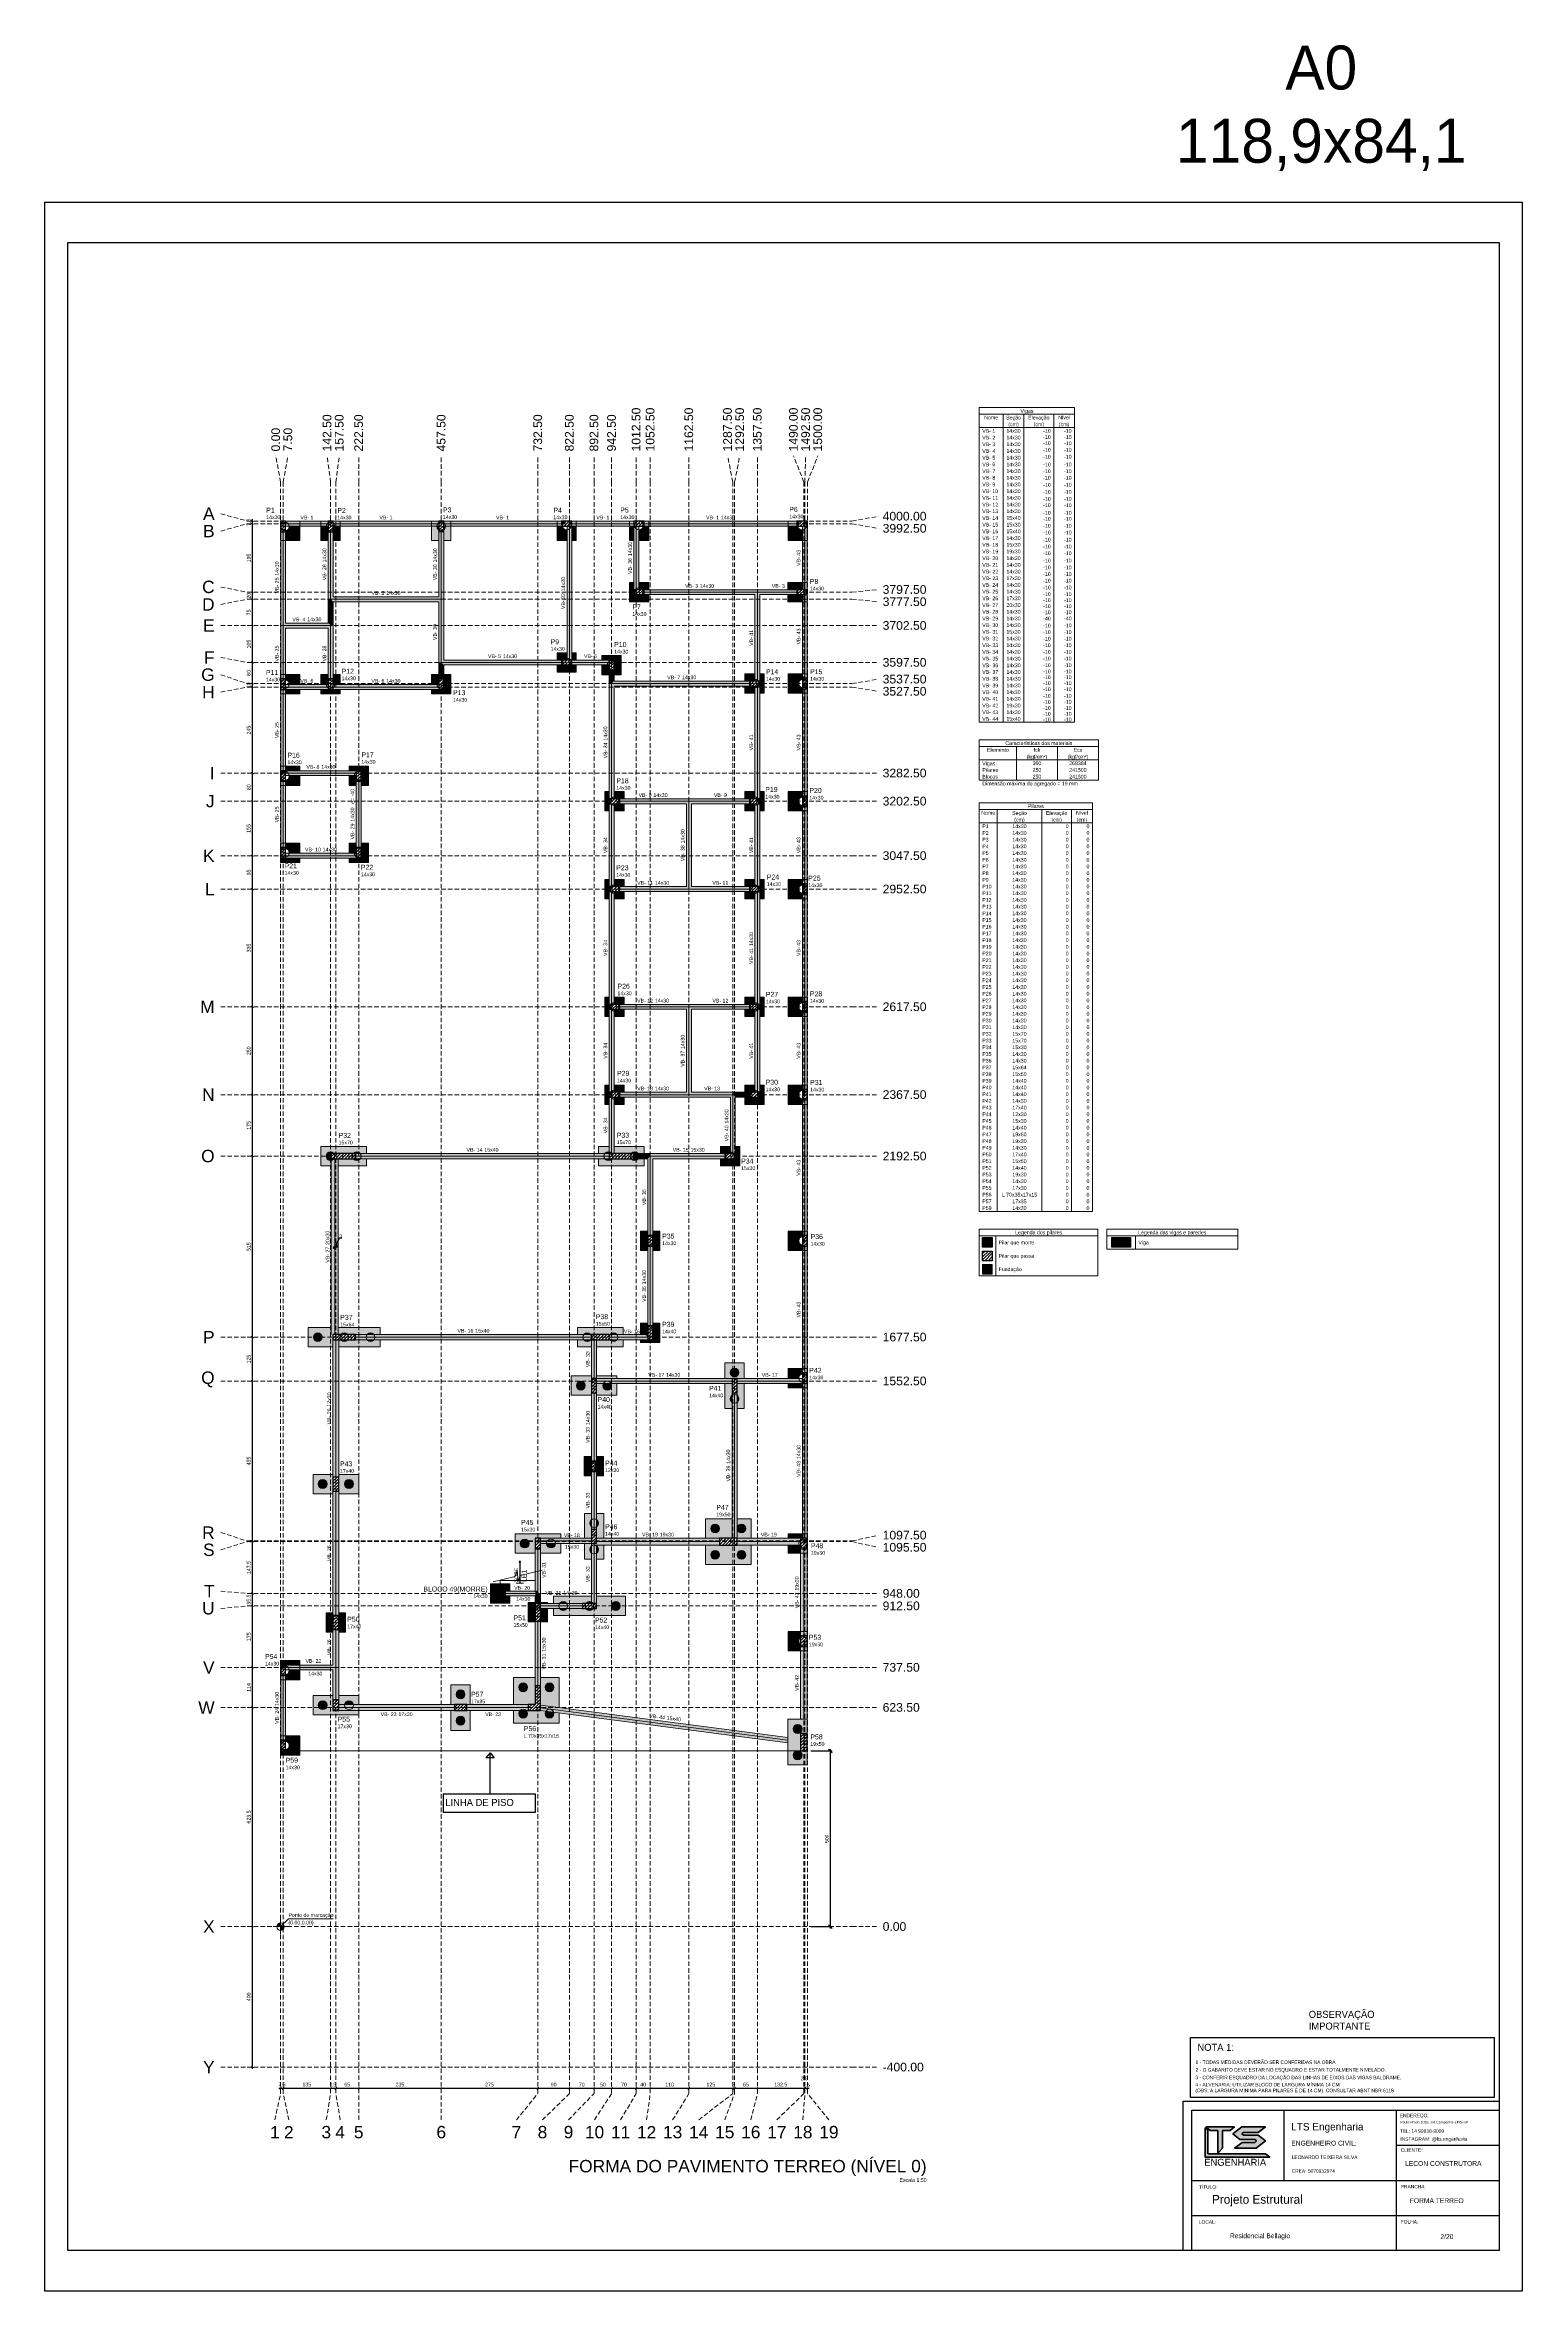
# Model space of a CAD drawing. Header units: millimetres. Extents: x -34 to 951, y -76 to 463.
# Drawn here: x 68.3 to 152.4, y -76.3 to 51.5 of the extents above; entities that cross this region are included whole.
import ezdxf

# ---------------------------------------------------------------- set-up
doc = ezdxf.new("R2010")
doc.units = ezdxf.units.MM
doc.header["$MEASUREMENT"] = 0
for name, pattern in [('DASHDOT', [2.54, 1.27, -0.635, 0, -0.635]), ('DASHED', [1.905, 1.27, -0.635]), ('NULL', [0])]:
    doc.linetypes.add(name, pattern=pattern)
for name, color, linetype, lineweight in [('FO-Cortes', 7, 'DASHDOT', 5), ('FO-Eixos', 5, 'Continuous', 5), ('FO-Estacas dos blocos', 1, 'Continuous', 20), ('FO-Hachura dos blocos', 43, 'Continuous', 5), ('FO-Hachura pilar que morre', 106, 'Continuous', 5), ('FO-Hachura pilar que passa', 19, 'Continuous', 5), ('FO-Hachura viga', 43, 'Continuous', 5), ('FO-Hachuras das lajes', 1, 'Continuous', 20), ('FO-Pilares', 4, 'Continuous', 30), ('FO-Seção das fundações', 9, 'Continuous', 5), ('FO-Textos das lajes', 7, 'Continuous', 20), ('FO-Textos das vigas', 7, 'Continuous', 5), ('FO-Textos dos pilares', 7, 'Continuous', 5), ('FO-Títulos', 1, 'Continuous', 20), ('FO-Vigas', 1, 'Continuous', 20), ('LC-Cotas', 7, 'Continuous', 5), ('LC-Eixos', 7, 'DASHED', 5), ('LC-Textos', 7, 'Continuous', 20)]:
    doc.layers.add(name, color=color, linetype=linetype, lineweight=lineweight)
doc.layers.add('TEXTO-VB', color=1, linetype='Continuous')
doc.layers.add('Textos', color=7, linetype='Continuous')
doc.styles.add('Arial', font='arial.ttf')
doc.dimstyles.get("Standard").update_dxf_attribs({"dimtxt": 0.18, "dimasz": 0.18, "dimexe": 0.18, "dimexo": 0.0625, "dimgap": 0.09, "dimtad": 0, "dimtih": 1, "dimtoh": 1, "dimdec": 4, "dimzin": 0, "dimdsep": 46, "dimtxsty": 'Standard', "dimcen": 0.09, "dimadec": 0, "dimazin": 0, "dimtfac": 1, "dimtdec": 4, "dimtofl": 0, "dimtmove": 0, "dimatfit": 3, "dimfxl": 1, "dimtolj": 1, "dimtzin": 0, "dimarcsym": 0})
doc.dimstyles.new('UM_50.000000', dxfattribs={"dimtxt": 0.18, "dimasz": 0.1, "dimexe": 0.1, "dimexo": 0.2, "dimgap": 0, "dimtad": 1, "dimtih": 1, "dimtoh": 1, "dimdec": 1, "dimlfac": 50, "dimzin": 0, "dimdsep": 46, "dimtxsty": 'Standard', "dimcen": 0.09, "dimdle": 0.1, "dimadec": 1, "dimazin": 2, "dimtfac": 1, "dimtdec": 4, "dimtofl": 0, "dimtmove": 0, "dimatfit": 3, "dimfxl": 1, "dimtolj": 1, "dimarcsym": 0})
pattern_1 = [(45, (81.71223, 24.42096), (-0.08838835, 0.08838835), [])]

# ---------------------------------------------------------------- blocks, each defined once
blk = doc.blocks.new('_Oblique')
at = {"color": 0, "linetype": 'ByBlock', "lineweight": -2}
blk.add_line((-0.5, -0.5), (0.5, 0.5), dxfattribs=at)
blk = doc.blocks.new('*D190')
at = {"layer": 'Defpoints', "color": 0, "transparency": 16777216}
for p in [(80.11, -55.58), (80.11, -55.58), (80.11, -63.58)]:
    blk.add_point(p, dxfattribs=at)
at = {"layer": 'LC-Cotas', "color": 0, "lineweight": -2, "transparency": 16777216}
blk.add_line((80.11, -63.68), (80.11, -55.48), dxfattribs=at)
at = {"layer": 'LC-Cotas', "color": 0, "lineweight": -2, "transparency": 16777216, "xscale": 0.1, "yscale": 0.1, "zscale": 0.1}
for p, rotation in [((80.11, -55.58), 90), ((80.11, -63.58), 270)]:
    blk.add_blockref('_Oblique', p, dxfattribs=dict(at, rotation=rotation))
at = {"layer": 'LC-Cotas', "color": 7, "transparency": 16777216, "insert": (79.9, -59.58), "char_height": 0.212, "attachment_point": 5, "rotation": 90, "style": 'Arial'}
blk.add_mtext('\\A1;400', dxfattribs=at)
blk = doc.blocks.new('*D191')
at = {"layer": 'Defpoints', "color": 0, "transparency": 16777216}
for p in [(80.11, -43.11), (80.11, -43.11), (80.11, -55.58)]:
    blk.add_point(p, dxfattribs=at)
at = {"layer": 'LC-Cotas', "color": 0, "lineweight": -2, "transparency": 16777216}
blk.add_line((80.11, -55.68), (80.11, -43.01), dxfattribs=at)
at = {"layer": 'LC-Cotas', "color": 0, "lineweight": -2, "transparency": 16777216, "xscale": 0.1, "yscale": 0.1, "zscale": 0.1}
for p, rotation in [((80.11, -43.11), 90), ((80.11, -55.58), 270)]:
    blk.add_blockref('_Oblique', p, dxfattribs=dict(at, rotation=rotation))
at = {"layer": 'LC-Cotas', "color": 7, "transparency": 16777216, "insert": (79.9, -49.34), "char_height": 0.212, "attachment_point": 5, "rotation": 90, "style": 'Arial'}
blk.add_mtext('\\A1;623.5', dxfattribs=at)
blk = doc.blocks.new('*D192')
at = {"layer": 'Defpoints', "color": 0, "transparency": 16777216}
for p in [(80.11, -40.83), (80.11, -40.83), (80.11, -43.11)]:
    blk.add_point(p, dxfattribs=at)
at = {"layer": 'LC-Cotas', "color": 0, "lineweight": -2, "transparency": 16777216}
blk.add_line((80.11, -43.21), (80.11, -40.73), dxfattribs=at)
at = {"layer": 'LC-Cotas', "color": 0, "lineweight": -2, "transparency": 16777216, "xscale": 0.1, "yscale": 0.1, "zscale": 0.1}
for p, rotation in [((80.11, -40.83), 90), ((80.11, -43.11), 270)]:
    blk.add_blockref('_Oblique', p, dxfattribs=dict(at, rotation=rotation))
at = {"layer": 'LC-Cotas', "color": 7, "transparency": 16777216, "insert": (79.9, -41.97), "char_height": 0.212, "attachment_point": 5, "rotation": 90, "style": 'Arial'}
blk.add_mtext('\\A1;114', dxfattribs=at)
blk = doc.blocks.new('*D193')
at = {"layer": 'Defpoints', "color": 0, "transparency": 16777216}
for p in [(80.11, -37.33), (80.11, -37.33), (80.11, -40.83)]:
    blk.add_point(p, dxfattribs=at)
at = {"layer": 'LC-Cotas', "color": 0, "lineweight": -2, "transparency": 16777216}
blk.add_line((80.11, -40.93), (80.11, -37.23), dxfattribs=at)
at = {"layer": 'LC-Cotas', "color": 0, "lineweight": -2, "transparency": 16777216, "xscale": 0.1, "yscale": 0.1, "zscale": 0.1}
for p, rotation in [((80.11, -37.33), 90), ((80.11, -40.83), 270)]:
    blk.add_blockref('_Oblique', p, dxfattribs=dict(at, rotation=rotation))
at = {"layer": 'LC-Cotas', "color": 7, "transparency": 16777216, "insert": (79.9, -39.08), "char_height": 0.212, "attachment_point": 5, "rotation": 90, "style": 'Arial'}
blk.add_mtext('\\A1;175', dxfattribs=at)
blk = doc.blocks.new('*D194')
at = {"layer": 'Defpoints', "color": 0, "transparency": 16777216}
for p in [(80.11, -36.62), (80.11, -36.62), (80.11, -37.33)]:
    blk.add_point(p, dxfattribs=at)
at = {"layer": 'LC-Cotas', "color": 0, "lineweight": -2, "transparency": 16777216}
blk.add_line((80.11, -37.43), (80.11, -36.52), dxfattribs=at)
at = {"layer": 'LC-Cotas', "color": 0, "lineweight": -2, "transparency": 16777216, "xscale": 0.1, "yscale": 0.1, "zscale": 0.1}
for p, rotation in [((80.11, -36.62), 90), ((80.11, -37.33), 270)]:
    blk.add_blockref('_Oblique', p, dxfattribs=dict(at, rotation=rotation))
at = {"layer": 'LC-Cotas', "color": 7, "transparency": 16777216, "insert": (79.9, -36.97), "char_height": 0.212, "attachment_point": 5, "rotation": 90, "style": 'Arial'}
blk.add_mtext('\\A1;35.5', dxfattribs=at)
blk = doc.blocks.new('*D195')
at = {"layer": 'Defpoints', "color": 0, "transparency": 16777216}
for p in [(80.11, -33.67), (80.11, -33.67), (80.11, -36.62)]:
    blk.add_point(p, dxfattribs=at)
at = {"layer": 'LC-Cotas', "color": 0, "lineweight": -2, "transparency": 16777216}
blk.add_line((80.11, -36.72), (80.11, -33.57), dxfattribs=at)
at = {"layer": 'LC-Cotas', "color": 0, "lineweight": -2, "transparency": 16777216, "xscale": 0.1, "yscale": 0.1, "zscale": 0.1}
for p, rotation in [((80.11, -33.67), 90), ((80.11, -36.62), 270)]:
    blk.add_blockref('_Oblique', p, dxfattribs=dict(at, rotation=rotation))
at = {"layer": 'LC-Cotas', "color": 7, "transparency": 16777216, "insert": (79.9, -35.14), "char_height": 0.212, "attachment_point": 5, "rotation": 90, "style": 'Arial'}
blk.add_mtext('\\A1;147.5', dxfattribs=at)
blk = doc.blocks.new('*D196')
at = {"layer": 'Defpoints', "color": 0, "transparency": 16777216}
for p in [(80.11, -33.63), (80.11, -33.63), (80.11, -33.67)]:
    blk.add_point(p, dxfattribs=at)
at = {"layer": 'LC-Cotas', "color": 0, "lineweight": -2, "transparency": 16777216}
blk.add_line((80.11, -33.77), (80.11, -33.53), dxfattribs=at)
at = {"layer": 'LC-Cotas', "color": 0, "lineweight": -2, "transparency": 16777216, "xscale": 0.1, "yscale": 0.1, "zscale": 0.1}
for p, rotation in [((80.11, -33.63), 90), ((80.11, -33.67), 270)]:
    blk.add_blockref('_Oblique', p, dxfattribs=dict(at, rotation=rotation))
at = {"layer": 'LC-Cotas', "color": 7, "transparency": 16777216, "insert": (79.9, -33.65), "char_height": 0.212, "attachment_point": 5, "rotation": 90, "style": 'Arial'}
blk.add_mtext('\\A1;2', dxfattribs=at)
blk = doc.blocks.new('*D197')
at = {"layer": 'Defpoints', "color": 0, "transparency": 16777216}
for p in [(80.11, -24.53), (80.11, -24.53), (80.11, -33.63)]:
    blk.add_point(p, dxfattribs=at)
at = {"layer": 'LC-Cotas', "color": 0, "lineweight": -2, "transparency": 16777216}
blk.add_line((80.11, -33.73), (80.11, -24.43), dxfattribs=at)
at = {"layer": 'LC-Cotas', "color": 0, "lineweight": -2, "transparency": 16777216, "xscale": 0.1, "yscale": 0.1, "zscale": 0.1}
for p, rotation in [((80.11, -24.53), 90), ((80.11, -33.63), 270)]:
    blk.add_blockref('_Oblique', p, dxfattribs=dict(at, rotation=rotation))
at = {"layer": 'LC-Cotas', "color": 7, "transparency": 16777216, "insert": (79.9, -29.08), "char_height": 0.212, "attachment_point": 5, "rotation": 90, "style": 'Arial'}
blk.add_mtext('\\A1;455', dxfattribs=at)
blk = doc.blocks.new('*D198')
at = {"layer": 'Defpoints', "color": 0, "transparency": 16777216}
for p in [(80.11, -22.03), (80.11, -22.03), (80.11, -24.53)]:
    blk.add_point(p, dxfattribs=at)
at = {"layer": 'LC-Cotas', "color": 0, "lineweight": -2, "transparency": 16777216}
blk.add_line((80.11, -24.63), (80.11, -21.93), dxfattribs=at)
at = {"layer": 'LC-Cotas', "color": 0, "lineweight": -2, "transparency": 16777216, "xscale": 0.1, "yscale": 0.1, "zscale": 0.1}
for p, rotation in [((80.11, -22.03), 90), ((80.11, -24.53), 270)]:
    blk.add_blockref('_Oblique', p, dxfattribs=dict(at, rotation=rotation))
at = {"layer": 'LC-Cotas', "color": 7, "transparency": 16777216, "insert": (79.9, -23.28), "char_height": 0.212, "attachment_point": 5, "rotation": 90, "style": 'Arial'}
blk.add_mtext('\\A1;125', dxfattribs=at)
blk = doc.blocks.new('*D199')
at = {"layer": 'Defpoints', "color": 0, "transparency": 16777216}
for p in [(80.11, -11.73), (80.11, -11.73), (80.11, -22.03)]:
    blk.add_point(p, dxfattribs=at)
at = {"layer": 'LC-Cotas', "color": 0, "lineweight": -2, "transparency": 16777216}
blk.add_line((80.11, -22.13), (80.11, -11.63), dxfattribs=at)
at = {"layer": 'LC-Cotas', "color": 0, "lineweight": -2, "transparency": 16777216, "xscale": 0.1, "yscale": 0.1, "zscale": 0.1}
for p, rotation in [((80.11, -11.73), 90), ((80.11, -22.03), 270)]:
    blk.add_blockref('_Oblique', p, dxfattribs=dict(at, rotation=rotation))
at = {"layer": 'LC-Cotas', "color": 7, "transparency": 16777216, "insert": (79.9, -16.88), "char_height": 0.212, "attachment_point": 5, "rotation": 90, "style": 'Arial'}
blk.add_mtext('\\A1;515', dxfattribs=at)
blk = doc.blocks.new('*D200')
at = {"layer": 'Defpoints', "color": 0, "transparency": 16777216}
for p in [(80.11, -8.23), (80.11, -8.23), (80.11, -11.73)]:
    blk.add_point(p, dxfattribs=at)
at = {"layer": 'LC-Cotas', "color": 0, "lineweight": -2, "transparency": 16777216}
blk.add_line((80.11, -11.83), (80.11, -8.13), dxfattribs=at)
at = {"layer": 'LC-Cotas', "color": 0, "lineweight": -2, "transparency": 16777216, "xscale": 0.1, "yscale": 0.1, "zscale": 0.1}
for p, rotation in [((80.11, -8.23), 90), ((80.11, -11.73), 270)]:
    blk.add_blockref('_Oblique', p, dxfattribs=dict(at, rotation=rotation))
at = {"layer": 'LC-Cotas', "color": 7, "transparency": 16777216, "insert": (79.9, -9.98), "char_height": 0.212, "attachment_point": 5, "rotation": 90, "style": 'Arial'}
blk.add_mtext('\\A1;175', dxfattribs=at)
blk = doc.blocks.new('*D201')
at = {"layer": 'Defpoints', "color": 0, "transparency": 16777216}
for p in [(80.11, -3.23), (80.11, -3.23), (80.11, -8.23)]:
    blk.add_point(p, dxfattribs=at)
at = {"layer": 'LC-Cotas', "color": 0, "lineweight": -2, "transparency": 16777216}
blk.add_line((80.11, -8.33), (80.11, -3.13), dxfattribs=at)
at = {"layer": 'LC-Cotas', "color": 0, "lineweight": -2, "transparency": 16777216, "xscale": 0.1, "yscale": 0.1, "zscale": 0.1}
for p, rotation in [((80.11, -3.23), 90), ((80.11, -8.23), 270)]:
    blk.add_blockref('_Oblique', p, dxfattribs=dict(at, rotation=rotation))
at = {"layer": 'LC-Cotas', "color": 7, "transparency": 16777216, "insert": (79.9, -5.73), "char_height": 0.212, "attachment_point": 5, "rotation": 90, "style": 'Arial'}
blk.add_mtext('\\A1;250', dxfattribs=at)
blk = doc.blocks.new('*D202')
at = {"layer": 'Defpoints', "color": 0, "transparency": 16777216}
for p in [(80.11, 3.47), (80.11, 3.47), (80.11, -3.23)]:
    blk.add_point(p, dxfattribs=at)
at = {"layer": 'LC-Cotas', "color": 0, "lineweight": -2, "transparency": 16777216}
blk.add_line((80.11, -3.33), (80.11, 3.57), dxfattribs=at)
at = {"layer": 'LC-Cotas', "color": 0, "lineweight": -2, "transparency": 16777216, "xscale": 0.1, "yscale": 0.1, "zscale": 0.1}
for p, rotation in [((80.11, 3.47), 90), ((80.11, -3.23), 270)]:
    blk.add_blockref('_Oblique', p, dxfattribs=dict(at, rotation=rotation))
at = {"layer": 'LC-Cotas', "color": 7, "transparency": 16777216, "insert": (79.9, 0.12), "char_height": 0.212, "attachment_point": 5, "rotation": 90, "style": 'Arial'}
blk.add_mtext('\\A1;335', dxfattribs=at)
blk = doc.blocks.new('*D203')
at = {"layer": 'Defpoints', "color": 0, "transparency": 16777216}
for p in [(80.11, 5.37), (80.11, 5.37), (80.11, 3.47)]:
    blk.add_point(p, dxfattribs=at)
at = {"layer": 'LC-Cotas', "color": 0, "lineweight": -2, "transparency": 16777216}
blk.add_line((80.11, 3.37), (80.11, 5.47), dxfattribs=at)
at = {"layer": 'LC-Cotas', "color": 0, "lineweight": -2, "transparency": 16777216, "xscale": 0.1, "yscale": 0.1, "zscale": 0.1}
for p, rotation in [((80.11, 5.37), 90), ((80.11, 3.47), 270)]:
    blk.add_blockref('_Oblique', p, dxfattribs=dict(at, rotation=rotation))
at = {"layer": 'LC-Cotas', "color": 7, "transparency": 16777216, "insert": (79.9, 4.42), "char_height": 0.212, "attachment_point": 5, "rotation": 90, "style": 'Arial'}
blk.add_mtext('\\A1;95', dxfattribs=at)
blk = doc.blocks.new('*D204')
at = {"layer": 'Defpoints', "color": 0, "transparency": 16777216}
for p in [(80.11, 8.47), (80.11, 8.47), (80.11, 5.37)]:
    blk.add_point(p, dxfattribs=at)
at = {"layer": 'LC-Cotas', "color": 0, "lineweight": -2, "transparency": 16777216}
blk.add_line((80.11, 5.27), (80.11, 8.57), dxfattribs=at)
at = {"layer": 'LC-Cotas', "color": 0, "lineweight": -2, "transparency": 16777216, "xscale": 0.1, "yscale": 0.1, "zscale": 0.1}
for p, rotation in [((80.11, 8.47), 90), ((80.11, 5.37), 270)]:
    blk.add_blockref('_Oblique', p, dxfattribs=dict(at, rotation=rotation))
at = {"layer": 'LC-Cotas', "color": 7, "transparency": 16777216, "insert": (79.9, 6.92), "char_height": 0.212, "attachment_point": 5, "rotation": 90, "style": 'Arial'}
blk.add_mtext('\\A1;155', dxfattribs=at)
blk = doc.blocks.new('*D205')
at = {"layer": 'Defpoints', "color": 0, "transparency": 16777216}
for p in [(80.11, 10.07), (80.11, 10.07), (80.11, 8.47)]:
    blk.add_point(p, dxfattribs=at)
at = {"layer": 'LC-Cotas', "color": 0, "lineweight": -2, "transparency": 16777216}
blk.add_line((80.11, 8.37), (80.11, 10.17), dxfattribs=at)
at = {"layer": 'LC-Cotas', "color": 0, "lineweight": -2, "transparency": 16777216, "xscale": 0.1, "yscale": 0.1, "zscale": 0.1}
for p, rotation in [((80.11, 10.07), 90), ((80.11, 8.47), 270)]:
    blk.add_blockref('_Oblique', p, dxfattribs=dict(at, rotation=rotation))
at = {"layer": 'LC-Cotas', "color": 7, "transparency": 16777216, "insert": (79.9, 9.27), "char_height": 0.212, "attachment_point": 5, "rotation": 90, "style": 'Arial'}
blk.add_mtext('\\A1;80', dxfattribs=at)
blk = doc.blocks.new('*D206')
at = {"layer": 'Defpoints', "color": 0, "transparency": 16777216}
for p in [(80.11, 14.97), (80.11, 14.97), (80.11, 10.07)]:
    blk.add_point(p, dxfattribs=at)
at = {"layer": 'LC-Cotas', "color": 0, "lineweight": -2, "transparency": 16777216}
blk.add_line((80.11, 9.97), (80.11, 15.07), dxfattribs=at)
at = {"layer": 'LC-Cotas', "color": 0, "lineweight": -2, "transparency": 16777216, "xscale": 0.1, "yscale": 0.1, "zscale": 0.1}
for p, rotation in [((80.11, 14.97), 90), ((80.11, 10.07), 270)]:
    blk.add_blockref('_Oblique', p, dxfattribs=dict(at, rotation=rotation))
at = {"layer": 'LC-Cotas', "color": 7, "transparency": 16777216, "insert": (79.9, 12.52), "char_height": 0.212, "attachment_point": 5, "rotation": 90, "style": 'Arial'}
blk.add_mtext('\\A1;245', dxfattribs=at)
blk = doc.blocks.new('*D207')
at = {"layer": 'Defpoints', "color": 0, "transparency": 16777216}
for p in [(80.11, 15.17), (80.11, 15.17), (80.11, 14.97)]:
    blk.add_point(p, dxfattribs=at)
at = {"layer": 'LC-Cotas', "color": 0, "lineweight": -2, "transparency": 16777216}
blk.add_line((80.11, 14.87), (80.11, 15.27), dxfattribs=at)
at = {"layer": 'LC-Cotas', "color": 0, "lineweight": -2, "transparency": 16777216, "xscale": 0.1, "yscale": 0.1, "zscale": 0.1}
for p, rotation in [((80.11, 15.17), 90), ((80.11, 14.97), 270)]:
    blk.add_blockref('_Oblique', p, dxfattribs=dict(at, rotation=rotation))
at = {"layer": 'LC-Cotas', "color": 7, "transparency": 16777216, "insert": (79.9, 15.07), "char_height": 0.212, "attachment_point": 5, "rotation": 90, "style": 'Arial'}
blk.add_mtext('\\A1;10', dxfattribs=at)
blk = doc.blocks.new('*D208')
at = {"layer": 'Defpoints', "color": 0, "transparency": 16777216}
for p in [(80.11, 16.37), (80.11, 16.37), (80.11, 15.17)]:
    blk.add_point(p, dxfattribs=at)
at = {"layer": 'LC-Cotas', "color": 0, "lineweight": -2, "transparency": 16777216}
blk.add_line((80.11, 15.07), (80.11, 16.47), dxfattribs=at)
at = {"layer": 'LC-Cotas', "color": 0, "lineweight": -2, "transparency": 16777216, "xscale": 0.1, "yscale": 0.1, "zscale": 0.1}
for p, rotation in [((80.11, 16.37), 90), ((80.11, 15.17), 270)]:
    blk.add_blockref('_Oblique', p, dxfattribs=dict(at, rotation=rotation))
at = {"layer": 'LC-Cotas', "color": 7, "transparency": 16777216, "insert": (79.9, 15.77), "char_height": 0.212, "attachment_point": 5, "rotation": 90, "style": 'Arial'}
blk.add_mtext('\\A1;60', dxfattribs=at)
blk = doc.blocks.new('*D209')
at = {"layer": 'Defpoints', "color": 0, "transparency": 16777216}
for p in [(80.11, 18.47), (80.11, 18.47), (80.11, 16.37)]:
    blk.add_point(p, dxfattribs=at)
at = {"layer": 'LC-Cotas', "color": 0, "lineweight": -2, "transparency": 16777216}
blk.add_line((80.11, 16.27), (80.11, 18.57), dxfattribs=at)
at = {"layer": 'LC-Cotas', "color": 0, "lineweight": -2, "transparency": 16777216, "xscale": 0.1, "yscale": 0.1, "zscale": 0.1}
for p, rotation in [((80.11, 18.47), 90), ((80.11, 16.37), 270)]:
    blk.add_blockref('_Oblique', p, dxfattribs=dict(at, rotation=rotation))
at = {"layer": 'LC-Cotas', "color": 7, "transparency": 16777216, "insert": (79.9, 17.42), "char_height": 0.212, "attachment_point": 5, "rotation": 90, "style": 'Arial'}
blk.add_mtext('\\A1;105', dxfattribs=at)
blk = doc.blocks.new('*D210')
at = {"layer": 'Defpoints', "color": 0, "transparency": 16777216}
for p in [(80.11, 19.97), (80.11, 19.97), (80.11, 18.47)]:
    blk.add_point(p, dxfattribs=at)
at = {"layer": 'LC-Cotas', "color": 0, "lineweight": -2, "transparency": 16777216}
blk.add_line((80.11, 18.37), (80.11, 20.07), dxfattribs=at)
at = {"layer": 'LC-Cotas', "color": 0, "lineweight": -2, "transparency": 16777216, "xscale": 0.1, "yscale": 0.1, "zscale": 0.1}
for p, rotation in [((80.11, 19.97), 90), ((80.11, 18.47), 270)]:
    blk.add_blockref('_Oblique', p, dxfattribs=dict(at, rotation=rotation))
at = {"layer": 'LC-Cotas', "color": 7, "transparency": 16777216, "insert": (79.9, 19.22), "char_height": 0.212, "attachment_point": 5, "rotation": 90, "style": 'Arial'}
blk.add_mtext('\\A1;75', dxfattribs=at)
blk = doc.blocks.new('*D211')
at = {"layer": 'Defpoints', "color": 0, "transparency": 16777216}
for p in [(80.11, 20.37), (80.11, 20.37), (80.11, 19.97)]:
    blk.add_point(p, dxfattribs=at)
at = {"layer": 'LC-Cotas', "color": 0, "lineweight": -2, "transparency": 16777216}
blk.add_line((80.11, 19.87), (80.11, 20.47), dxfattribs=at)
at = {"layer": 'LC-Cotas', "color": 0, "lineweight": -2, "transparency": 16777216, "xscale": 0.1, "yscale": 0.1, "zscale": 0.1}
for p, rotation in [((80.11, 20.37), 90), ((80.11, 19.97), 270)]:
    blk.add_blockref('_Oblique', p, dxfattribs=dict(at, rotation=rotation))
at = {"layer": 'LC-Cotas', "color": 7, "transparency": 16777216, "insert": (79.9, 20.17), "char_height": 0.212, "attachment_point": 5, "rotation": 90, "style": 'Arial'}
blk.add_mtext('\\A1;20', dxfattribs=at)
blk = doc.blocks.new('*D212')
at = {"layer": 'Defpoints', "color": 0, "transparency": 16777216}
for p in [(80.11, 24.27), (80.11, 24.27), (80.11, 20.37)]:
    blk.add_point(p, dxfattribs=at)
at = {"layer": 'LC-Cotas', "color": 0, "lineweight": -2, "transparency": 16777216}
blk.add_line((80.11, 20.27), (80.11, 24.37), dxfattribs=at)
at = {"layer": 'LC-Cotas', "color": 0, "lineweight": -2, "transparency": 16777216, "xscale": 0.1, "yscale": 0.1, "zscale": 0.1}
for p, rotation in [((80.11, 24.27), 90), ((80.11, 20.37), 270)]:
    blk.add_blockref('_Oblique', p, dxfattribs=dict(at, rotation=rotation))
at = {"layer": 'LC-Cotas', "color": 7, "transparency": 16777216, "insert": (79.9, 22.32), "char_height": 0.212, "attachment_point": 5, "rotation": 90, "style": 'Arial'}
blk.add_mtext('\\A1;195', dxfattribs=at)
blk = doc.blocks.new('*D213')
at = {"layer": 'Defpoints', "color": 0, "transparency": 16777216}
for p in [(80.11, 24.42), (80.11, 24.42), (80.11, 24.27)]:
    blk.add_point(p, dxfattribs=at)
at = {"layer": 'LC-Cotas', "color": 0, "lineweight": -2, "transparency": 16777216}
blk.add_line((80.11, 24.17), (80.11, 24.52), dxfattribs=at)
at = {"layer": 'LC-Cotas', "color": 0, "lineweight": -2, "transparency": 16777216, "xscale": 0.1, "yscale": 0.1, "zscale": 0.1}
for p, rotation in [((80.11, 24.42), 90), ((80.11, 24.27), 270)]:
    blk.add_blockref('_Oblique', p, dxfattribs=dict(at, rotation=rotation))
at = {"layer": 'LC-Cotas', "color": 7, "transparency": 16777216, "insert": (79.9, 24.35), "char_height": 0.212, "attachment_point": 5, "rotation": 90, "style": 'Arial'}
blk.add_mtext('\\A1;7.5', dxfattribs=at)
blk = doc.blocks.new('*D214')
at = {"layer": 'Defpoints', "color": 0, "transparency": 16777216}
for p in [(81.71, -64.78), (81.86, -64.78), (81.86, -64.78)]:
    blk.add_point(p, dxfattribs=at)
at = {"layer": 'LC-Cotas', "color": 0, "lineweight": -2, "transparency": 16777216}
blk.add_line((81.61, -64.78), (81.96, -64.78), dxfattribs=at)
at = {"layer": 'LC-Cotas', "color": 0, "lineweight": -2, "transparency": 16777216, "xscale": 0.1, "yscale": 0.1, "zscale": 0.1, "rotation": 180}
blk.add_blockref('_Oblique', (81.71, -64.78), dxfattribs=at)
at = {"layer": 'LC-Cotas', "color": 0, "lineweight": -2, "transparency": 16777216, "xscale": 0.1, "yscale": 0.1, "zscale": 0.1}
blk.add_blockref('_Oblique', (81.86, -64.78), dxfattribs=at)
at = {"layer": 'LC-Cotas', "color": 7, "transparency": 16777216, "insert": (81.79, -64.57), "char_height": 0.212, "attachment_point": 5, "rotation": 0.0057, "style": 'Arial'}
blk.add_mtext('\\A1;7.5', dxfattribs=at)
blk = doc.blocks.new('*D215')
at = {"layer": 'Defpoints', "color": 0, "transparency": 16777216}
for p in [(81.86, -64.78), (84.56, -64.78), (84.56, -64.78)]:
    blk.add_point(p, dxfattribs=at)
at = {"layer": 'LC-Cotas', "color": 0, "lineweight": -2, "transparency": 16777216}
blk.add_line((81.76, -64.78), (84.66, -64.78), dxfattribs=at)
at = {"layer": 'LC-Cotas', "color": 0, "lineweight": -2, "transparency": 16777216, "xscale": 0.1, "yscale": 0.1, "zscale": 0.1, "rotation": 180}
blk.add_blockref('_Oblique', (81.86, -64.78), dxfattribs=at)
at = {"layer": 'LC-Cotas', "color": 0, "lineweight": -2, "transparency": 16777216, "xscale": 0.1, "yscale": 0.1, "zscale": 0.1}
blk.add_blockref('_Oblique', (84.56, -64.78), dxfattribs=at)
at = {"layer": 'LC-Cotas', "color": 7, "transparency": 16777216, "insert": (83.21, -64.57), "char_height": 0.212, "attachment_point": 5, "rotation": 0.0057, "style": 'Arial'}
blk.add_mtext('\\A1;135', dxfattribs=at)
blk = doc.blocks.new('*D216')
at = {"layer": 'Defpoints', "color": 0, "transparency": 16777216}
for p in [(84.56, -64.78), (84.86, -64.78), (84.86, -64.78)]:
    blk.add_point(p, dxfattribs=at)
at = {"layer": 'LC-Cotas', "color": 0, "lineweight": -2, "transparency": 16777216}
blk.add_line((84.46, -64.78), (84.96, -64.78), dxfattribs=at)
at = {"layer": 'LC-Cotas', "color": 0, "lineweight": -2, "transparency": 16777216, "xscale": 0.1, "yscale": 0.1, "zscale": 0.1, "rotation": 180}
blk.add_blockref('_Oblique', (84.56, -64.78), dxfattribs=at)
at = {"layer": 'LC-Cotas', "color": 0, "lineweight": -2, "transparency": 16777216, "xscale": 0.1, "yscale": 0.1, "zscale": 0.1}
blk.add_blockref('_Oblique', (84.86, -64.78), dxfattribs=at)
at = {"layer": 'LC-Cotas', "color": 7, "transparency": 16777216, "insert": (84.71, -64.57), "char_height": 0.212, "attachment_point": 5, "rotation": 0.0057, "style": 'Arial'}
blk.add_mtext('\\A1;15', dxfattribs=at)
blk = doc.blocks.new('*D217')
at = {"layer": 'Defpoints', "color": 0, "transparency": 16777216}
for p in [(84.86, -64.78), (86.16, -64.78), (86.16, -64.78)]:
    blk.add_point(p, dxfattribs=at)
at = {"layer": 'LC-Cotas', "color": 0, "lineweight": -2, "transparency": 16777216}
blk.add_line((84.76, -64.78), (86.26, -64.78), dxfattribs=at)
at = {"layer": 'LC-Cotas', "color": 0, "lineweight": -2, "transparency": 16777216, "xscale": 0.1, "yscale": 0.1, "zscale": 0.1, "rotation": 180}
blk.add_blockref('_Oblique', (84.86, -64.78), dxfattribs=at)
at = {"layer": 'LC-Cotas', "color": 0, "lineweight": -2, "transparency": 16777216, "xscale": 0.1, "yscale": 0.1, "zscale": 0.1}
blk.add_blockref('_Oblique', (86.16, -64.78), dxfattribs=at)
at = {"layer": 'LC-Cotas', "color": 7, "transparency": 16777216, "insert": (85.51, -64.57), "char_height": 0.212, "attachment_point": 5, "rotation": 0.0057, "style": 'Arial'}
blk.add_mtext('\\A1;65', dxfattribs=at)
blk = doc.blocks.new('*D218')
at = {"layer": 'Defpoints', "color": 0, "transparency": 16777216}
for p in [(86.16, -64.78), (90.86, -64.78), (90.86, -64.78)]:
    blk.add_point(p, dxfattribs=at)
at = {"layer": 'LC-Cotas', "color": 0, "lineweight": -2, "transparency": 16777216}
blk.add_line((86.06, -64.78), (90.96, -64.78), dxfattribs=at)
at = {"layer": 'LC-Cotas', "color": 0, "lineweight": -2, "transparency": 16777216, "xscale": 0.1, "yscale": 0.1, "zscale": 0.1, "rotation": 180}
blk.add_blockref('_Oblique', (86.16, -64.78), dxfattribs=at)
at = {"layer": 'LC-Cotas', "color": 0, "lineweight": -2, "transparency": 16777216, "xscale": 0.1, "yscale": 0.1, "zscale": 0.1}
blk.add_blockref('_Oblique', (90.86, -64.78), dxfattribs=at)
at = {"layer": 'LC-Cotas', "color": 7, "transparency": 16777216, "insert": (88.51, -64.57), "char_height": 0.212, "attachment_point": 5, "rotation": 0.0057, "style": 'Arial'}
blk.add_mtext('\\A1;235', dxfattribs=at)
blk = doc.blocks.new('*D219')
at = {"layer": 'Defpoints', "color": 0, "transparency": 16777216}
for p in [(90.86, -64.78), (96.36, -64.78), (96.36, -64.78)]:
    blk.add_point(p, dxfattribs=at)
at = {"layer": 'LC-Cotas', "color": 0, "lineweight": -2, "transparency": 16777216}
blk.add_line((90.76, -64.78), (96.46, -64.78), dxfattribs=at)
at = {"layer": 'LC-Cotas', "color": 0, "lineweight": -2, "transparency": 16777216, "xscale": 0.1, "yscale": 0.1, "zscale": 0.1, "rotation": 180}
blk.add_blockref('_Oblique', (90.86, -64.78), dxfattribs=at)
at = {"layer": 'LC-Cotas', "color": 0, "lineweight": -2, "transparency": 16777216, "xscale": 0.1, "yscale": 0.1, "zscale": 0.1}
blk.add_blockref('_Oblique', (96.36, -64.78), dxfattribs=at)
at = {"layer": 'LC-Cotas', "color": 7, "transparency": 16777216, "insert": (93.61, -64.57), "char_height": 0.212, "attachment_point": 5, "rotation": 0.0057, "style": 'Arial'}
blk.add_mtext('\\A1;275', dxfattribs=at)
blk = doc.blocks.new('*D220')
at = {"layer": 'Defpoints', "color": 0, "transparency": 16777216}
for p in [(96.36, -64.78), (98.16, -64.78), (98.16, -64.78)]:
    blk.add_point(p, dxfattribs=at)
at = {"layer": 'LC-Cotas', "color": 0, "lineweight": -2, "transparency": 16777216}
blk.add_line((96.26, -64.78), (98.26, -64.78), dxfattribs=at)
at = {"layer": 'LC-Cotas', "color": 0, "lineweight": -2, "transparency": 16777216, "xscale": 0.1, "yscale": 0.1, "zscale": 0.1, "rotation": 180}
blk.add_blockref('_Oblique', (96.36, -64.78), dxfattribs=at)
at = {"layer": 'LC-Cotas', "color": 0, "lineweight": -2, "transparency": 16777216, "xscale": 0.1, "yscale": 0.1, "zscale": 0.1}
blk.add_blockref('_Oblique', (98.16, -64.78), dxfattribs=at)
at = {"layer": 'LC-Cotas', "color": 7, "transparency": 16777216, "insert": (97.26, -64.57), "char_height": 0.212, "attachment_point": 5, "rotation": 0.0057, "style": 'Arial'}
blk.add_mtext('\\A1;90', dxfattribs=at)
blk = doc.blocks.new('*D221')
at = {"layer": 'Defpoints', "color": 0, "transparency": 16777216}
for p in [(98.16, -64.78), (99.56, -64.78), (99.56, -64.78)]:
    blk.add_point(p, dxfattribs=at)
at = {"layer": 'LC-Cotas', "color": 0, "lineweight": -2, "transparency": 16777216}
blk.add_line((98.06, -64.78), (99.66, -64.78), dxfattribs=at)
at = {"layer": 'LC-Cotas', "color": 0, "lineweight": -2, "transparency": 16777216, "xscale": 0.1, "yscale": 0.1, "zscale": 0.1, "rotation": 180}
blk.add_blockref('_Oblique', (98.16, -64.78), dxfattribs=at)
at = {"layer": 'LC-Cotas', "color": 0, "lineweight": -2, "transparency": 16777216, "xscale": 0.1, "yscale": 0.1, "zscale": 0.1}
blk.add_blockref('_Oblique', (99.56, -64.78), dxfattribs=at)
at = {"layer": 'LC-Cotas', "color": 7, "transparency": 16777216, "insert": (98.86, -64.57), "char_height": 0.212, "attachment_point": 5, "rotation": 0.0057, "style": 'Arial'}
blk.add_mtext('\\A1;70', dxfattribs=at)
blk = doc.blocks.new('*D222')
at = {"layer": 'Defpoints', "color": 0, "transparency": 16777216}
for p in [(99.56, -64.78), (100.56, -64.78), (100.56, -64.78)]:
    blk.add_point(p, dxfattribs=at)
at = {"layer": 'LC-Cotas', "color": 0, "lineweight": -2, "transparency": 16777216}
blk.add_line((99.46, -64.78), (100.66, -64.78), dxfattribs=at)
at = {"layer": 'LC-Cotas', "color": 0, "lineweight": -2, "transparency": 16777216, "xscale": 0.1, "yscale": 0.1, "zscale": 0.1, "rotation": 180}
blk.add_blockref('_Oblique', (99.56, -64.78), dxfattribs=at)
at = {"layer": 'LC-Cotas', "color": 0, "lineweight": -2, "transparency": 16777216, "xscale": 0.1, "yscale": 0.1, "zscale": 0.1}
blk.add_blockref('_Oblique', (100.56, -64.78), dxfattribs=at)
at = {"layer": 'LC-Cotas', "color": 7, "transparency": 16777216, "insert": (100.06, -64.57), "char_height": 0.212, "attachment_point": 5, "rotation": 0.0057, "style": 'Arial'}
blk.add_mtext('\\A1;50', dxfattribs=at)
blk = doc.blocks.new('*D223')
at = {"layer": 'Defpoints', "color": 0, "transparency": 16777216}
for p in [(100.56, -64.78), (101.96, -64.78), (101.96, -64.78)]:
    blk.add_point(p, dxfattribs=at)
at = {"layer": 'LC-Cotas', "color": 0, "lineweight": -2, "transparency": 16777216}
blk.add_line((100.46, -64.78), (102.06, -64.78), dxfattribs=at)
at = {"layer": 'LC-Cotas', "color": 0, "lineweight": -2, "transparency": 16777216, "xscale": 0.1, "yscale": 0.1, "zscale": 0.1, "rotation": 180}
blk.add_blockref('_Oblique', (100.56, -64.78), dxfattribs=at)
at = {"layer": 'LC-Cotas', "color": 0, "lineweight": -2, "transparency": 16777216, "xscale": 0.1, "yscale": 0.1, "zscale": 0.1}
blk.add_blockref('_Oblique', (101.96, -64.78), dxfattribs=at)
at = {"layer": 'LC-Cotas', "color": 7, "transparency": 16777216, "insert": (101.26, -64.57), "char_height": 0.212, "attachment_point": 5, "rotation": 0.0057, "style": 'Arial'}
blk.add_mtext('\\A1;70', dxfattribs=at)
blk = doc.blocks.new('*D224')
at = {"layer": 'Defpoints', "color": 0, "transparency": 16777216}
for p in [(101.96, -64.78), (102.76, -64.78), (102.76, -64.78)]:
    blk.add_point(p, dxfattribs=at)
at = {"layer": 'LC-Cotas', "color": 0, "lineweight": -2, "transparency": 16777216}
blk.add_line((101.86, -64.78), (102.86, -64.78), dxfattribs=at)
at = {"layer": 'LC-Cotas', "color": 0, "lineweight": -2, "transparency": 16777216, "xscale": 0.1, "yscale": 0.1, "zscale": 0.1, "rotation": 180}
blk.add_blockref('_Oblique', (101.96, -64.78), dxfattribs=at)
at = {"layer": 'LC-Cotas', "color": 0, "lineweight": -2, "transparency": 16777216, "xscale": 0.1, "yscale": 0.1, "zscale": 0.1}
blk.add_blockref('_Oblique', (102.76, -64.78), dxfattribs=at)
at = {"layer": 'LC-Cotas', "color": 7, "transparency": 16777216, "insert": (102.36, -64.57), "char_height": 0.212, "attachment_point": 5, "rotation": 0.0057, "style": 'Arial'}
blk.add_mtext('\\A1;40', dxfattribs=at)
blk = doc.blocks.new('*D225')
at = {"layer": 'Defpoints', "color": 0, "transparency": 16777216}
for p in [(102.76, -64.78), (104.96, -64.78), (104.96, -64.78)]:
    blk.add_point(p, dxfattribs=at)
at = {"layer": 'LC-Cotas', "color": 0, "lineweight": -2, "transparency": 16777216}
blk.add_line((102.66, -64.78), (105.06, -64.78), dxfattribs=at)
at = {"layer": 'LC-Cotas', "color": 0, "lineweight": -2, "transparency": 16777216, "xscale": 0.1, "yscale": 0.1, "zscale": 0.1, "rotation": 180}
blk.add_blockref('_Oblique', (102.76, -64.78), dxfattribs=at)
at = {"layer": 'LC-Cotas', "color": 0, "lineweight": -2, "transparency": 16777216, "xscale": 0.1, "yscale": 0.1, "zscale": 0.1}
blk.add_blockref('_Oblique', (104.96, -64.78), dxfattribs=at)
at = {"layer": 'LC-Cotas', "color": 7, "transparency": 16777216, "insert": (103.86, -64.57), "char_height": 0.212, "attachment_point": 5, "rotation": 0.0057, "style": 'Arial'}
blk.add_mtext('\\A1;110', dxfattribs=at)
blk = doc.blocks.new('*D226')
at = {"layer": 'Defpoints', "color": 0, "transparency": 16777216}
for p in [(104.96, -64.78), (107.46, -64.78), (107.46, -64.78)]:
    blk.add_point(p, dxfattribs=at)
at = {"layer": 'LC-Cotas', "color": 0, "lineweight": -2, "transparency": 16777216}
blk.add_line((104.86, -64.78), (107.56, -64.78), dxfattribs=at)
at = {"layer": 'LC-Cotas', "color": 0, "lineweight": -2, "transparency": 16777216, "xscale": 0.1, "yscale": 0.1, "zscale": 0.1, "rotation": 180}
blk.add_blockref('_Oblique', (104.96, -64.78), dxfattribs=at)
at = {"layer": 'LC-Cotas', "color": 0, "lineweight": -2, "transparency": 16777216, "xscale": 0.1, "yscale": 0.1, "zscale": 0.1}
blk.add_blockref('_Oblique', (107.46, -64.78), dxfattribs=at)
at = {"layer": 'LC-Cotas', "color": 7, "transparency": 16777216, "insert": (106.21, -64.57), "char_height": 0.212, "attachment_point": 5, "rotation": 0.0057, "style": 'Arial'}
blk.add_mtext('\\A1;125', dxfattribs=at)
blk = doc.blocks.new('*D227')
at = {"layer": 'Defpoints', "color": 0, "transparency": 16777216}
for p in [(107.46, -64.78), (107.56, -64.78), (107.56, -64.78)]:
    blk.add_point(p, dxfattribs=at)
at = {"layer": 'LC-Cotas', "color": 0, "lineweight": -2, "transparency": 16777216}
blk.add_line((107.36, -64.78), (107.66, -64.78), dxfattribs=at)
at = {"layer": 'LC-Cotas', "color": 0, "lineweight": -2, "transparency": 16777216, "xscale": 0.1, "yscale": 0.1, "zscale": 0.1, "rotation": 180}
blk.add_blockref('_Oblique', (107.46, -64.78), dxfattribs=at)
at = {"layer": 'LC-Cotas', "color": 0, "lineweight": -2, "transparency": 16777216, "xscale": 0.1, "yscale": 0.1, "zscale": 0.1}
blk.add_blockref('_Oblique', (107.56, -64.78), dxfattribs=at)
at = {"layer": 'LC-Cotas', "color": 7, "transparency": 16777216, "insert": (107.51, -64.57), "char_height": 0.212, "attachment_point": 5, "rotation": 0.0057, "style": 'Arial'}
blk.add_mtext('\\A1;5', dxfattribs=at)
blk = doc.blocks.new('*D228')
at = {"layer": 'Defpoints', "color": 0, "transparency": 16777216}
for p in [(107.56, -64.78), (108.86, -64.78), (108.86, -64.78)]:
    blk.add_point(p, dxfattribs=at)
at = {"layer": 'LC-Cotas', "color": 0, "lineweight": -2, "transparency": 16777216}
blk.add_line((107.46, -64.78), (108.96, -64.78), dxfattribs=at)
at = {"layer": 'LC-Cotas', "color": 0, "lineweight": -2, "transparency": 16777216, "xscale": 0.1, "yscale": 0.1, "zscale": 0.1, "rotation": 180}
blk.add_blockref('_Oblique', (107.56, -64.78), dxfattribs=at)
at = {"layer": 'LC-Cotas', "color": 0, "lineweight": -2, "transparency": 16777216, "xscale": 0.1, "yscale": 0.1, "zscale": 0.1}
blk.add_blockref('_Oblique', (108.86, -64.78), dxfattribs=at)
at = {"layer": 'LC-Cotas', "color": 7, "transparency": 16777216, "insert": (108.21, -64.57), "char_height": 0.212, "attachment_point": 5, "rotation": 0.0057, "style": 'Arial'}
blk.add_mtext('\\A1;65', dxfattribs=at)
blk = doc.blocks.new('*D229')
at = {"layer": 'Defpoints', "color": 0, "transparency": 16777216}
for p in [(108.86, -64.78), (111.51, -64.78), (111.51, -64.78)]:
    blk.add_point(p, dxfattribs=at)
at = {"layer": 'LC-Cotas', "color": 0, "lineweight": -2, "transparency": 16777216}
blk.add_line((108.76, -64.78), (111.61, -64.78), dxfattribs=at)
at = {"layer": 'LC-Cotas', "color": 0, "lineweight": -2, "transparency": 16777216, "xscale": 0.1, "yscale": 0.1, "zscale": 0.1, "rotation": 180}
blk.add_blockref('_Oblique', (108.86, -64.78), dxfattribs=at)
at = {"layer": 'LC-Cotas', "color": 0, "lineweight": -2, "transparency": 16777216, "xscale": 0.1, "yscale": 0.1, "zscale": 0.1}
blk.add_blockref('_Oblique', (111.51, -64.78), dxfattribs=at)
at = {"layer": 'LC-Cotas', "color": 7, "transparency": 16777216, "insert": (110.19, -64.57), "char_height": 0.212, "attachment_point": 5, "rotation": 0.0057, "style": 'Arial'}
blk.add_mtext('\\A1;132.5', dxfattribs=at)
blk = doc.blocks.new('*D230')
at = {"layer": 'Defpoints', "color": 0, "transparency": 16777216}
for p in [(111.51, -64.78), (111.56, -64.78), (111.56, -64.78)]:
    blk.add_point(p, dxfattribs=at)
at = {"layer": 'LC-Cotas', "color": 0, "lineweight": -2, "transparency": 16777216}
blk.add_line((111.41, -64.78), (111.66, -64.78), dxfattribs=at)
at = {"layer": 'LC-Cotas', "color": 0, "lineweight": -2, "transparency": 16777216, "xscale": 0.1, "yscale": 0.1, "zscale": 0.1, "rotation": 180}
blk.add_blockref('_Oblique', (111.51, -64.78), dxfattribs=at)
at = {"layer": 'LC-Cotas', "color": 0, "lineweight": -2, "transparency": 16777216, "xscale": 0.1, "yscale": 0.1, "zscale": 0.1}
blk.add_blockref('_Oblique', (111.56, -64.78), dxfattribs=at)
at = {"layer": 'LC-Cotas', "color": 7, "transparency": 16777216, "insert": (111.53, -64.22), "char_height": 0.212, "attachment_point": 5, "rotation": 0.0057, "style": 'Arial'}
blk.add_mtext('\\A1;2.5', dxfattribs=at)
blk = doc.blocks.new('*D231')
at = {"layer": 'Defpoints', "color": 0, "transparency": 16777216}
for p in [(111.56, -64.78), (111.71, -64.78), (111.71, -64.78)]:
    blk.add_point(p, dxfattribs=at)
at = {"layer": 'LC-Cotas', "color": 0, "lineweight": -2, "transparency": 16777216}
blk.add_line((111.46, -64.78), (111.81, -64.78), dxfattribs=at)
at = {"layer": 'LC-Cotas', "color": 0, "lineweight": -2, "transparency": 16777216, "xscale": 0.1, "yscale": 0.1, "zscale": 0.1, "rotation": 180}
blk.add_blockref('_Oblique', (111.56, -64.78), dxfattribs=at)
at = {"layer": 'LC-Cotas', "color": 0, "lineweight": -2, "transparency": 16777216, "xscale": 0.1, "yscale": 0.1, "zscale": 0.1}
blk.add_blockref('_Oblique', (111.71, -64.78), dxfattribs=at)
at = {"layer": 'LC-Cotas', "color": 7, "transparency": 16777216, "insert": (111.64, -64.59), "char_height": 0.212, "attachment_point": 5, "rotation": 0.0057, "style": 'Arial'}
blk.add_mtext('\\A1;7.5', dxfattribs=at)
blk = doc.blocks.new('*D188')
at = {"layer": 'Defpoints', "color": 0, "transparency": 16777216}
for p in [(111.7, -45.58), (111.7, -55.58), (113.01, -55.58)]:
    blk.add_point(p, dxfattribs=at)
at = {"layer": 'LC-Cotas', "color": 0, "lineweight": -2, "transparency": 16777216}
for p, q in [((111.9, -45.58), (113.11, -45.58)), ((113.01, -45.48), (113.01, -55.68)), ((111.9, -55.58), (113.11, -55.58))]:
    blk.add_line(p, q, dxfattribs=at)
at = {"layer": 'LC-Cotas', "color": 0, "lineweight": -2, "transparency": 16777216, "xscale": 0.2, "yscale": 0.2, "zscale": 0.2}
for p, rotation in [((113.01, -45.58), 90), ((113.01, -55.58), 270)]:
    blk.add_blockref('_Oblique', p, dxfattribs=dict(at, rotation=rotation))
at = {"layer": 'LC-Cotas', "transparency": 16777216, "insert": (112.81, -50.58), "char_height": 0.2, "attachment_point": 5, "rotation": 90, "style": 'Arial'}
blk.add_mtext('\\A1;500', dxfattribs=at)
blk = doc.blocks.new('*D189')
at = {"layer": 'Defpoints', "color": 0, "transparency": 16777216}
for p in [(84.8, -16.88), (84.86, -16.88), (84.86, -16.88)]:
    blk.add_point(p, dxfattribs=at)
at = {"layer": 'LC-Cotas', "color": 0, "lineweight": -2, "transparency": 16777216}
for p, q in [((84.83, -16.88), (85.07, -16.38)), ((85.07, -16.38), (85.21, -16.38)), ((84.7, -16.88), (84.96, -16.88))]:
    blk.add_line(p, q, dxfattribs=at)
at = {"layer": 'LC-Cotas', "color": 0, "lineweight": -2, "transparency": 16777216, "xscale": 0.2, "yscale": 0.2, "zscale": 0.2, "rotation": 180}
blk.add_blockref('_Oblique', (84.8, -16.88), dxfattribs=at)
at = {"layer": 'LC-Cotas', "color": 0, "lineweight": -2, "transparency": 16777216, "xscale": 0.2, "yscale": 0.2, "zscale": 0.2}
blk.add_blockref('_Oblique', (84.86, -16.88), dxfattribs=at)
at = {"layer": 'LC-Cotas', "transparency": 16777216, "insert": (85.14, -16.28), "char_height": 0.2, "attachment_point": 5, "style": 'Arial'}
blk.add_mtext('\\A1;3', dxfattribs=at)

msp = doc.modelspace()

# ---------------------------------------------------------------- hatches: boundary and pattern name
h = msp.add_hatch(color=43)
h.dxf.hatch_style = 1
h.paths.add_polyline_path([(82.8122, 24.131), (82.2114, 24.131, -0.02002407), (82.2122, 24.111, -0.3678942), (82.0022, 23.8642), (82.0022, 23.811), (82.0022, 23.321), (82.1222, 23.321), (82.8122, 23.321)])
h = msp.add_hatch(color=43)
h.dxf.hatch_style = 1
h.paths.add_polyline_path([(84.4222, 23.811), (84.4222, 23.9038, -0.24906942), (84.3122, 24.111, -0.02002407), (84.313, 24.131), (84.0122, 24.131), (84.0122, 23.321), (84.4222, 23.321)])
h.paths.add_polyline_path([(84.8622, 24.131), (84.8114, 24.131, -0.02002407), (84.8122, 24.111, -0.24906942), (84.7022, 23.9038), (84.7022, 23.811), (84.7022, 23.321), (84.8622, 23.321)])
h.paths.add_polyline_path([(85.1122, 24.131), (84.8622, 24.131), (84.8622, 23.321), (85.1122, 23.321)])
h = msp.add_hatch(color=43)
h.dxf.hatch_style = 1
h.paths.add_polyline_path([(91.4122, 24.131), (91.112, 24.131, -0.010003), (91.1122, 24.121, -0.24906942), (91.0022, 23.9138), (91.0022, 23.821), (90.8622, 23.821), (90.8622, 20.371), (91.0022, 20.371), (91.0022, 23.321), (91.4122, 23.321)])
h.paths.add_polyline_path([(90.8622, 23.821), (90.7222, 23.821), (90.7222, 23.9138, -0.24906942), (90.6122, 24.121, -0.010003), (90.6124, 24.131), (90.3122, 24.131), (90.3122, 23.321), (90.7222, 23.321), (90.7222, 20.371), (90.8622, 20.371)])
h = msp.add_hatch(color=43)
h.dxf.hatch_style = 1
h.paths.add_polyline_path([(98.5522, 24.011), (98.5522, 24.131), (98.3022, 24.131), (98.3022, 23.321), (98.5522, 23.321)])
h.paths.add_polyline_path([(98.0222, 23.9218, -0.39079717), (97.7555, 24.131), (97.7022, 24.131), (97.4522, 24.131), (97.4522, 24.011), (97.4522, 23.321), (98.0222, 23.321)])
h = msp.add_hatch(color=43)
h.dxf.hatch_style = 1
h.paths.add_polyline_path([(102.6722, 24.011), (102.6722, 24.131), (102.4222, 24.131), (102.369, 24.131, -0.39079717), (102.1022, 23.9218), (102.1022, 23.321), (102.6722, 23.321)])
h.paths.add_polyline_path([(101.8222, 24.131), (101.5722, 24.131), (101.5722, 24.011), (101.5722, 23.321), (101.8222, 23.321)])
h = msp.add_hatch(color=43)
h.dxf.hatch_style = 1
h.paths.add_polyline_path([(111.4222, 23.9218, -0.39079717), (111.1555, 24.131), (111.1022, 24.131), (110.6122, 24.131), (110.6122, 24.011), (110.6122, 23.321), (111.4222, 23.321)])
h = msp.add_hatch(color=43)
h.dxf.hatch_style = 1
h.paths.add_polyline_path([(111.4222, 20.921), (110.6022, 20.921), (110.6022, 20.511), (111.1022, 20.511), (111.1951, 20.511, -0.27044229), (111.4222, 20.6202)])
h.paths.add_polyline_path([(111.4222, 20.1218, -0.27044229), (111.1951, 20.231), (111.1022, 20.231), (110.6022, 20.231), (110.6022, 19.971), (111.4222, 19.971)])
h.paths.add_polyline_path([(111.4222, 19.971), (110.6022, 19.971), (110.6022, 19.821), (111.4222, 19.821)])
h = msp.add_hatch(color=43)
h.dxf.hatch_style = 1
h.paths.add_polyline_path([(82.8122, 15.681), (82.4022, 15.681), (82.0022, 15.681), (82.0022, 15.431), (82.0022, 15.3777, -0.32292474), (82.209, 15.171), (82.8122, 15.171)])
h.paths.add_polyline_path([(82.8122, 14.831), (82.0022, 14.831), (82.0022, 14.581), (82.1222, 14.581), (82.8122, 14.581)])
h.paths.add_polyline_path([(82.8122, 15.171), (82.209, 15.171, -0.04019429), (82.2122, 15.131, -0.02002407), (82.2114, 15.111), (82.8122, 15.111)])
h = msp.add_hatch(color=43)
h.dxf.hatch_style = 1
h.paths.add_polyline_path([(111.4222, 15.4177), (111.4222, 15.471), (111.4222, 15.721), (111.3022, 15.721), (110.6122, 15.721), (110.6122, 15.171), (111.2122, 15.171, -0.3678942)])
h.paths.add_polyline_path([(111.2122, 15.171), (110.6122, 15.171), (110.6122, 14.971), (111.3122, 14.971, -0.23606798)])
h.paths.add_polyline_path([(111.4222, 14.871), (111.4222, 14.9242, -0.12129223), (111.3122, 14.971), (110.6122, 14.971), (110.6122, 14.621), (111.3022, 14.621), (111.4222, 14.621)])
h = msp.add_hatch(color=43)
h.dxf.hatch_style = 1
h.paths.add_polyline_path([(82.8122, 10.461), (82.1222, 10.461), (82.0022, 10.461), (82.0022, 10.211), (82.8122, 10.211)])
h.paths.add_polyline_path([(82.8122, 9.931), (82.2114, 9.931, -0.02002407), (82.2122, 9.911, -0.3678942), (82.0022, 9.6642), (82.0022, 9.611), (82.0022, 9.361), (82.4022, 9.361), (82.8122, 9.361)])
h = msp.add_hatch(color=43)
h.dxf.hatch_style = 1
h.paths.add_polyline_path([(111.4222, 8.171), (111.4222, 8.2242, -0.3678942), (111.2122, 8.471), (110.6122, 8.471), (110.6122, 7.921), (111.3022, 7.921), (111.4222, 7.921)])
h.paths.add_polyline_path([(111.4222, 8.771), (111.4222, 9.021), (111.3022, 9.021), (110.6122, 9.021), (110.6122, 8.471), (111.2122, 8.471, -0.3678942), (111.4222, 8.7177)])
h = msp.add_hatch(color=43)
h.dxf.hatch_style = 1
h.paths.add_polyline_path([(82.8122, 6.081), (82.4022, 6.081), (82.0022, 6.081), (82.0022, 5.831), (82.0022, 5.7777, -0.3678942), (82.2122, 5.531, -0.02002407), (82.2114, 5.511), (82.8122, 5.511)])
h.paths.add_polyline_path([(82.8122, 5.231), (82.0022, 5.231), (81.8622, 5.231), (81.8622, 4.981), (82.8122, 4.981)])
h.paths.add_polyline_path([(81.8622, 5.231), (81.7222, 5.231), (81.7222, 5.371), (81.7122, 5.371), (81.7122, 4.981), (81.8622, 4.981)])
h = msp.add_hatch(color=43)
h.dxf.hatch_style = 1
h.paths.add_polyline_path([(111.4222, 3.171), (111.4222, 3.2242, -0.3678942), (111.2122, 3.471), (110.6122, 3.471), (110.6122, 2.921), (111.3022, 2.921), (111.4222, 2.921)])
h.paths.add_polyline_path([(111.4222, 3.771), (111.4222, 4.021), (111.3022, 4.021), (110.6122, 4.021), (110.6122, 3.471), (111.2122, 3.471, -0.3678942), (111.4222, 3.7177)])
h = msp.add_hatch(color=43)
h.dxf.hatch_style = 1
h.paths.add_polyline_path([(111.4222, -3.529), (111.4222, -3.4758, -0.3678942), (111.2122, -3.229), (110.6122, -3.229), (110.6122, -3.779), (111.3022, -3.779), (111.4222, -3.779)])
h.paths.add_polyline_path([(111.4222, -2.929), (111.4222, -2.679), (111.3022, -2.679), (110.6122, -2.679), (110.6122, -3.229), (111.2122, -3.229, -0.3678942), (111.4222, -2.9823)])
h = msp.add_hatch(color=43)
h.dxf.hatch_style = 1
h.paths.add_polyline_path([(111.4222, -8.529), (111.4222, -8.4758, -0.3678942), (111.2122, -8.229), (110.6122, -8.229), (110.6122, -8.779), (111.3022, -8.779), (111.4222, -8.779)])
h.paths.add_polyline_path([(111.4222, -7.929), (111.4222, -7.679), (111.3022, -7.679), (110.6122, -7.679), (110.6122, -8.229), (111.2122, -8.229, -0.3678942), (111.4222, -7.9823)])
h = msp.add_hatch(color=43)
h.dxf.hatch_style = 1
h.paths.add_polyline_path([(111.2122, -16.549, -0.3678942), (111.4222, -16.3023), (111.4222, -16.249), (111.4222, -15.999), (111.3022, -15.999), (110.6122, -15.999), (110.6122, -17.099), (111.3022, -17.099), (111.4222, -17.099), (111.4222, -16.849), (111.4222, -16.7958, -0.3678942)])
h = msp.add_hatch(color=43)
h.dxf.hatch_style = 1
h.paths.add_polyline_path([(111.4222, -24.069), (111.4222, -23.819), (111.3022, -23.819), (110.6122, -23.819), (110.6122, -24.389), (111.213, -24.389, -0.02002407), (111.2122, -24.369, -0.3678942), (111.4222, -24.1223)])
h.paths.add_polyline_path([(111.4222, -24.669), (110.6122, -24.669), (110.6122, -24.919), (111.3022, -24.919), (111.4222, -24.919)])
h = msp.add_hatch(color=43)
h.dxf.hatch_style = 1
h.paths.add_polyline_path([(111.4222, -33.229), (111.3522, -33.229), (110.6122, -33.229), (110.6122, -33.479), (111.3222, -33.479), (111.4222, -33.479)])
h.paths.add_polyline_path([(111.3222, -34.079), (111.3222, -33.9862, -0.16412045), (111.2254, -33.859), (110.6122, -33.859), (110.6122, -34.329), (111.3222, -34.329)])
h = msp.add_hatch(color=43)
h.dxf.hatch_style = 1
h.paths.add_polyline_path([(111.3222, -39.5412, -0.24906942), (111.2122, -39.334, -0.24906942), (111.3222, -39.1269), (111.3222, -39.034), (111.3222, -38.784), (110.6122, -38.784), (110.6122, -39.884), (111.3222, -39.884), (111.3222, -39.634)])
h = msp.add_hatch(color=43)
h.dxf.hatch_style = 1
h.paths.add_polyline_path([(82.8122, -40.969), (82.2114, -40.969, -0.02002407), (82.2122, -40.989, -0.3678942), (82.0022, -41.2358), (82.0022, -41.289), (82.0022, -41.539), (82.1222, -41.539), (82.8122, -41.539)])
h.paths.add_polyline_path([(82.8122, -40.439), (81.8622, -40.439), (81.8622, -40.689), (82.0022, -40.689), (82.8122, -40.689)])
h.paths.add_polyline_path([(81.8622, -40.439), (81.7122, -40.439), (81.7122, -40.829), (81.7222, -40.829), (81.7222, -40.689), (81.8622, -40.689)])
h = msp.add_hatch(color=43)
h.dxf.hatch_style = 1
h.paths.add_polyline_path([(82.8122, -44.719), (82.1222, -44.719), (82.0022, -44.719), (82.0022, -44.969), (82.0022, -45.0223, -0.3678942), (82.2122, -45.269, -0.3678942), (82.0022, -45.5158), (82.0022, -45.569), (81.8622, -45.569), (81.8622, -45.579), (82.8122, -45.579)])
h.paths.add_polyline_path([(81.8622, -45.579), (81.7122, -45.579), (81.7122, -45.819), (81.8622, -45.819)])
h.paths.add_polyline_path([(82.8122, -45.579), (81.8622, -45.579), (81.8622, -45.819), (82.8122, -45.819)])
h = msp.add_hatch(color=7)
h.dxf.hatch_style = 1
h.paths.add_polyline_path([(134.514, -67.1635), (134.3465, -67.0294), (134.3465, -68.7049), (138.0327, -68.7049), (137.7813, -68.5039), (134.514, -68.5039)])
h.paths.add_polyline_path([(135.3434, -67.1758), (135.779, -67.1758), (136.0303, -66.9747), (135.9466, -66.9747), (134.3883, -66.9747), (134.6396, -67.1758), (135.0753, -67.1758), (135.0753, -68.4652), (135.3434, -68.1971)])
h.paths.add_polyline_path([(136.5357, -67.4575), (136.4348, -67.3768), (136.5357, -67.2961), (137.3795, -67.2961), (137.7813, -66.9747), (136.4348, -66.9747), (135.9321, -67.3768), (136.3339, -67.6983), (137.1778, -67.6983), (137.2787, -67.779), (137.1778, -67.8597), (136.4521, -67.8597), (136.0303, -68.1971), (137.2587, -68.1971), (137.7813, -67.779), (137.3795, -67.4575)])
at = {"layer": 'FO-Estacas dos blocos', "linetype": 'Continuous', "ltscale": 0.2}
h = msp.add_hatch(color=1, dxfattribs=at)
h.paths.add_polyline_path([(84.8037, 24.1757), (84.7787, 24.236), (84.739, 24.2877), (84.6872, 24.3275), (84.6269, 24.3524), (84.5622, 24.361), (84.4975, 24.3524), (84.4372, 24.3275), (84.3855, 24.2877), (84.3457, 24.236), (84.3208, 24.1757), (84.3122, 24.111), (84.3208, 24.0463), (84.3457, 23.986), (84.3855, 23.9342), (84.4372, 23.8945), (84.4975, 23.8695), (84.5622, 23.861), (84.6269, 23.8695), (84.6872, 23.8945), (84.739, 23.9342), (84.7787, 23.986), (84.8037, 24.0463), (84.8122, 24.111), (84.8037, 24.1757)])
h.paths.add_polyline_path([(84.6269, 24.3524), (84.5622, 24.361), (84.4975, 24.3524), (84.4372, 24.3275), (84.3855, 24.2877), (84.3457, 24.236), (84.3208, 24.1757), (84.3149, 24.131), (84.4222, 24.131), (84.4222, 23.906), (84.4372, 23.8945), (84.4975, 23.8695), (84.5622, 23.861), (84.6269, 23.8695), (84.6872, 23.8945), (84.7022, 23.906), (84.7022, 24.131), (84.8096, 24.131), (84.8037, 24.1757), (84.7787, 24.236), (84.739, 24.2877), (84.6872, 24.3275), (84.6269, 24.3524)], flags=0)
h = msp.add_hatch(color=1, dxfattribs=at)
h.paths.add_polyline_path([(91.1037, 24.1857), (91.0787, 24.246), (91.039, 24.2977), (90.9872, 24.3375), (90.9269, 24.3624), (90.8622, 24.371), (90.7975, 24.3624), (90.7372, 24.3375), (90.6855, 24.2977), (90.6457, 24.246), (90.6208, 24.1857), (90.6122, 24.121), (90.6208, 24.0563), (90.6457, 23.996), (90.6855, 23.9442), (90.7372, 23.9045), (90.7975, 23.8795), (90.8622, 23.871), (90.9269, 23.8795), (90.9872, 23.9045), (91.039, 23.9442), (91.0787, 23.996), (91.1037, 24.0563), (91.1122, 24.121), (91.1037, 24.1857)])
h.paths.add_polyline_path([(90.9269, 24.3624), (90.8622, 24.371), (90.7975, 24.3624), (90.7372, 24.3375), (90.6855, 24.2977), (90.6457, 24.246), (90.6208, 24.1857), (90.6149, 24.141), (90.7222, 24.141), (90.7222, 23.916), (90.7372, 23.9045), (90.7975, 23.8795), (90.8622, 23.871), (90.9269, 23.8795), (90.9872, 23.9045), (91.0022, 23.916), (91.0022, 24.141), (91.1096, 24.141), (91.1037, 24.1857), (91.0787, 24.246), (91.039, 24.2977), (90.9872, 24.3375), (90.9269, 24.3624)], flags=0)
h = msp.add_hatch(color=1, dxfattribs=at)
h.paths.add_polyline_path([(102.1869, 20.1295), (102.2472, 20.1545), (102.299, 20.1942), (102.3387, 20.246), (102.3637, 20.3063), (102.3722, 20.371), (102.3637, 20.4357), (102.3387, 20.496), (102.299, 20.5477), (102.2472, 20.5875), (102.1869, 20.6124), (102.1222, 20.621), (102.0575, 20.6124), (101.9972, 20.5875), (101.9455, 20.5477), (101.9057, 20.496), (101.8808, 20.4357), (101.8722, 20.371), (101.8808, 20.3063), (101.9057, 20.246), (101.9455, 20.1942), (101.9972, 20.1545), (102.0575, 20.1295), (102.1222, 20.121), (102.1869, 20.1295)])
h.paths.add_polyline_path([(101.8808, 20.4357), (101.8722, 20.371), (101.8808, 20.3063), (101.9057, 20.246), (101.9172, 20.231), (102.3272, 20.231), (102.3387, 20.246), (102.3637, 20.3063), (102.3722, 20.371), (102.3637, 20.4357), (102.3387, 20.496), (102.3272, 20.511), (102.1022, 20.511), (102.1022, 20.6183), (102.0575, 20.6124), (101.9972, 20.5875), (101.9455, 20.5477), (101.9057, 20.496), (101.8808, 20.4357)], flags=0)
h = msp.add_hatch(color=1, dxfattribs=at)
h.paths.add_polyline_path([(111.4669, 20.1295), (111.5272, 20.1545), (111.579, 20.1942), (111.6187, 20.246), (111.6437, 20.3063), (111.6522, 20.371), (111.6437, 20.4357), (111.6187, 20.496), (111.579, 20.5477), (111.5272, 20.5875), (111.4669, 20.6124), (111.4022, 20.621), (111.3375, 20.6124), (111.2772, 20.5875), (111.2255, 20.5477), (111.1857, 20.496), (111.1608, 20.4357), (111.1522, 20.371), (111.1608, 20.3063), (111.1857, 20.246), (111.2255, 20.1942), (111.2772, 20.1545), (111.3375, 20.1295), (111.4022, 20.121), (111.4669, 20.1295)])
h.paths.add_polyline_path([(111.1857, 20.496), (111.1608, 20.4357), (111.1522, 20.371), (111.1608, 20.3063), (111.1857, 20.246), (111.1972, 20.231), (111.4222, 20.231), (111.4222, 20.1236), (111.4669, 20.1295), (111.5272, 20.1545), (111.579, 20.1942), (111.6187, 20.246), (111.6437, 20.3063), (111.6522, 20.371), (111.6437, 20.4357), (111.6187, 20.496), (111.579, 20.5477), (111.5272, 20.5875), (111.4669, 20.6124), (111.4222, 20.6183), (111.4222, 20.511), (111.1972, 20.511), (111.1857, 20.496)], flags=0)
h = msp.add_hatch(color=1, dxfattribs=at)
h.paths.add_polyline_path([(98.0669, 16.1295), (98.1272, 16.1545), (98.179, 16.1942), (98.2187, 16.246), (98.2437, 16.3063), (98.2522, 16.371), (98.2437, 16.4357), (98.2187, 16.496), (98.179, 16.5477), (98.1272, 16.5875), (98.0669, 16.6124), (98.0022, 16.621), (97.9375, 16.6124), (97.8772, 16.5875), (97.8255, 16.5477), (97.7857, 16.496), (97.7608, 16.4357), (97.7522, 16.371), (97.7608, 16.3063), (97.7857, 16.246), (97.8255, 16.1942), (97.8772, 16.1545), (97.9375, 16.1295), (98.0022, 16.121), (98.0669, 16.1295)])
h.paths.add_polyline_path([(97.7857, 16.496), (97.7608, 16.4357), (97.7522, 16.371), (97.7608, 16.3063), (97.7857, 16.246), (97.7972, 16.231), (98.2072, 16.231), (98.2187, 16.246), (98.2437, 16.3063), (98.2522, 16.371), (98.2437, 16.4357), (98.2187, 16.496), (98.179, 16.5477), (98.1272, 16.5875), (98.0669, 16.6124), (98.0222, 16.6183), (98.0222, 16.511), (97.7972, 16.511), (97.7857, 16.496)], flags=0)
h = msp.add_hatch(color=1, dxfattribs=at)
h.paths.add_polyline_path([(84.8037, 15.1957), (84.7787, 15.256), (84.739, 15.3077), (84.6872, 15.3475), (84.6269, 15.3724), (84.5622, 15.381), (84.4975, 15.3724), (84.4372, 15.3475), (84.3855, 15.3077), (84.3457, 15.256), (84.3208, 15.1957), (84.3122, 15.131), (84.3208, 15.0663), (84.3457, 15.006), (84.3855, 14.9542), (84.4372, 14.9145), (84.4975, 14.8895), (84.5622, 14.881), (84.6269, 14.8895), (84.6872, 14.9145), (84.739, 14.9542), (84.7787, 15.006), (84.8037, 15.0663), (84.8122, 15.131), (84.8037, 15.1957)])
h.paths.add_polyline_path([(84.6872, 15.3475), (84.6269, 15.3724), (84.5622, 15.381), (84.4975, 15.3724), (84.4372, 15.3475), (84.4222, 15.336), (84.4222, 15.111), (84.3149, 15.111), (84.3208, 15.0663), (84.3457, 15.006), (84.3855, 14.9542), (84.4372, 14.9145), (84.4975, 14.8895), (84.5622, 14.881), (84.6269, 14.8895), (84.6872, 14.9145), (84.739, 14.9542), (84.7787, 15.006), (84.8037, 15.0663), (84.8096, 15.111), (84.7022, 15.111), (84.7022, 15.336), (84.6872, 15.3475)], flags=0)
h = msp.add_hatch(color=1, dxfattribs=at)
h.paths.add_polyline_path([(91.1037, 15.1957), (91.0787, 15.256), (91.039, 15.3077), (90.9872, 15.3475), (90.9269, 15.3724), (90.8622, 15.381), (90.7975, 15.3724), (90.7372, 15.3475), (90.6855, 15.3077), (90.6457, 15.256), (90.6208, 15.1957), (90.6122, 15.131), (90.6208, 15.0663), (90.6457, 15.006), (90.6855, 14.9542), (90.7372, 14.9145), (90.7975, 14.8895), (90.8622, 14.881), (90.9269, 14.8895), (90.9872, 14.9145), (91.039, 14.9542), (91.0787, 15.006), (91.1037, 15.0663), (91.1122, 15.131), (91.1037, 15.1957)])
h.paths.add_polyline_path([(90.9269, 14.8895), (90.9872, 14.9145), (91.0022, 14.926), (91.0022, 15.336), (90.9872, 15.3475), (90.9269, 15.3724), (90.8622, 15.381), (90.7975, 15.3724), (90.7372, 15.3475), (90.7222, 15.336), (90.7222, 15.111), (90.6149, 15.111), (90.6208, 15.0663), (90.6457, 15.006), (90.6855, 14.9542), (90.7372, 14.9145), (90.7975, 14.8895), (90.8622, 14.881), (90.9269, 14.8895)], flags=0)
h = msp.add_hatch(color=1, dxfattribs=at)
h.paths.add_polyline_path([(100.8037, 16.2757), (100.7787, 16.336), (100.739, 16.3877), (100.6872, 16.4275), (100.6269, 16.4524), (100.5622, 16.461), (100.4975, 16.4524), (100.4372, 16.4275), (100.3855, 16.3877), (100.3457, 16.336), (100.3208, 16.2757), (100.3122, 16.211), (100.3208, 16.1463), (100.3457, 16.086), (100.3855, 16.0342), (100.4372, 15.9945), (100.4975, 15.9695), (100.5622, 15.961), (100.6269, 15.9695), (100.6872, 15.9945), (100.739, 16.0342), (100.7787, 16.086), (100.8037, 16.1463), (100.8122, 16.211), (100.8037, 16.2757)])
h.paths.add_polyline_path([(100.3457, 16.336), (100.3208, 16.2757), (100.3149, 16.231), (100.4222, 16.231), (100.4222, 16.006), (100.4372, 15.9945), (100.4975, 15.9695), (100.5622, 15.961), (100.6269, 15.9695), (100.6872, 15.9945), (100.7022, 16.006), (100.7022, 16.416), (100.6872, 16.4275), (100.6269, 16.4524), (100.5622, 16.461), (100.4975, 16.4524), (100.4372, 16.4275), (100.3855, 16.3877), (100.3457, 16.336)], flags=0)
h = msp.add_hatch(color=1, dxfattribs=at)
h.paths.add_polyline_path([(108.9437, 15.2357), (108.9187, 15.296), (108.879, 15.3477), (108.8272, 15.3875), (108.7669, 15.4124), (108.7022, 15.421), (108.6375, 15.4124), (108.5772, 15.3875), (108.5255, 15.3477), (108.4857, 15.296), (108.4608, 15.2357), (108.4522, 15.171), (108.4608, 15.1063), (108.4857, 15.046), (108.5255, 14.9942), (108.5772, 14.9545), (108.6375, 14.9295), (108.7022, 14.921), (108.7669, 14.9295), (108.8272, 14.9545), (108.879, 14.9942), (108.9187, 15.046), (108.9437, 15.1063), (108.9522, 15.171), (108.9437, 15.2357)])
h.paths.add_polyline_path([(108.4857, 15.296), (108.4608, 15.2357), (108.4522, 15.171), (108.4608, 15.1063), (108.4857, 15.046), (108.4972, 15.031), (108.7222, 15.031), (108.7222, 14.9236), (108.7669, 14.9295), (108.8272, 14.9545), (108.879, 14.9942), (108.9187, 15.046), (108.9437, 15.1063), (108.9522, 15.171), (108.9437, 15.2357), (108.9187, 15.296), (108.879, 15.3477), (108.8272, 15.3875), (108.7669, 15.4124), (108.7222, 15.4183), (108.7222, 15.311), (108.4972, 15.311), (108.4857, 15.296)], flags=0)
h = msp.add_hatch(color=1, dxfattribs=at)
h.paths.add_polyline_path([(86.4037, 9.9757), (86.3787, 10.036), (86.339, 10.0877), (86.2872, 10.1275), (86.2269, 10.1524), (86.1622, 10.161), (86.0975, 10.1524), (86.0372, 10.1275), (85.9855, 10.0877), (85.9457, 10.036), (85.9208, 9.9757), (85.9122, 9.911), (85.9208, 9.8463), (85.9457, 9.786), (85.9855, 9.7342), (86.0372, 9.6945), (86.0975, 9.6695), (86.1622, 9.661), (86.2269, 9.6695), (86.2872, 9.6945), (86.339, 9.7342), (86.3787, 9.786), (86.4037, 9.8463), (86.4122, 9.911), (86.4037, 9.9757)])
h.paths.add_polyline_path([(85.9457, 10.036), (85.9208, 9.9757), (85.9149, 9.931), (86.0222, 9.931), (86.0222, 9.706), (86.0372, 9.6945), (86.0975, 9.6695), (86.1622, 9.661), (86.2269, 9.6695), (86.2872, 9.6945), (86.3022, 9.706), (86.3022, 10.116), (86.2872, 10.1275), (86.2269, 10.1524), (86.1622, 10.161), (86.0975, 10.1524), (86.0372, 10.1275), (85.9855, 10.0877), (85.9457, 10.036)], flags=0)
h = msp.add_hatch(color=1, dxfattribs=at)
h.paths.add_polyline_path([(100.7869, 8.2295), (100.8472, 8.2545), (100.899, 8.2942), (100.9387, 8.346), (100.9637, 8.4063), (100.9722, 8.471), (100.9637, 8.5357), (100.9387, 8.596), (100.899, 8.6477), (100.8472, 8.6875), (100.7869, 8.7124), (100.7222, 8.721), (100.6575, 8.7124), (100.5972, 8.6875), (100.5455, 8.6477), (100.5057, 8.596), (100.4808, 8.5357), (100.4722, 8.471), (100.4808, 8.4063), (100.5057, 8.346), (100.5455, 8.2942), (100.5972, 8.2545), (100.6575, 8.2295), (100.7222, 8.221), (100.7869, 8.2295)])
h.paths.add_polyline_path([(100.4808, 8.5357), (100.4722, 8.471), (100.4808, 8.4063), (100.5057, 8.346), (100.5455, 8.2942), (100.5972, 8.2545), (100.6575, 8.2295), (100.7022, 8.2236), (100.7022, 8.331), (100.9272, 8.331), (100.9387, 8.346), (100.9637, 8.4063), (100.9722, 8.471), (100.9637, 8.5357), (100.9387, 8.596), (100.9272, 8.611), (100.7022, 8.611), (100.7022, 8.7183), (100.6575, 8.7124), (100.5972, 8.6875), (100.5455, 8.6477), (100.5057, 8.596), (100.4808, 8.5357)], flags=0)
h = msp.add_hatch(color=1, dxfattribs=at)
h.paths.add_polyline_path([(108.7669, 8.2295), (108.8272, 8.2545), (108.879, 8.2942), (108.9187, 8.346), (108.9437, 8.4063), (108.9522, 8.471), (108.9437, 8.5357), (108.9187, 8.596), (108.879, 8.6477), (108.8272, 8.6875), (108.7669, 8.7124), (108.7022, 8.721), (108.6375, 8.7124), (108.5772, 8.6875), (108.5255, 8.6477), (108.4857, 8.596), (108.4608, 8.5357), (108.4522, 8.471), (108.4608, 8.4063), (108.4857, 8.346), (108.5255, 8.2942), (108.5772, 8.2545), (108.6375, 8.2295), (108.7022, 8.221), (108.7669, 8.2295)])
h.paths.add_polyline_path([(108.4857, 8.596), (108.4608, 8.5357), (108.4522, 8.471), (108.4608, 8.4063), (108.4857, 8.346), (108.4972, 8.331), (108.7222, 8.331), (108.7222, 8.2236), (108.7669, 8.2295), (108.8272, 8.2545), (108.879, 8.2942), (108.9187, 8.346), (108.9437, 8.4063), (108.9522, 8.471), (108.9437, 8.5357), (108.9187, 8.596), (108.879, 8.6477), (108.8272, 8.6875), (108.7669, 8.7124), (108.7222, 8.7183), (108.7222, 8.611), (108.4972, 8.611), (108.4857, 8.596)], flags=0)
h = msp.add_hatch(color=1, dxfattribs=at)
h.paths.add_polyline_path([(86.4037, 5.5957), (86.3787, 5.656), (86.339, 5.7077), (86.2872, 5.7475), (86.2269, 5.7724), (86.1622, 5.781), (86.0975, 5.7724), (86.0372, 5.7475), (85.9855, 5.7077), (85.9457, 5.656), (85.9208, 5.5957), (85.9122, 5.531), (85.9208, 5.4663), (85.9457, 5.406), (85.9855, 5.3542), (86.0372, 5.3145), (86.0975, 5.2895), (86.1622, 5.281), (86.2269, 5.2895), (86.2872, 5.3145), (86.339, 5.3542), (86.3787, 5.406), (86.4037, 5.4663), (86.4122, 5.531), (86.4037, 5.5957)])
h.paths.add_polyline_path([(86.2269, 5.2895), (86.2872, 5.3145), (86.3022, 5.326), (86.3022, 5.736), (86.2872, 5.7475), (86.2269, 5.7724), (86.1622, 5.781), (86.0975, 5.7724), (86.0372, 5.7475), (86.0222, 5.736), (86.0222, 5.511), (85.9149, 5.511), (85.9208, 5.4663), (85.9457, 5.406), (85.9855, 5.3542), (86.0372, 5.3145), (86.0975, 5.2895), (86.1622, 5.281), (86.2269, 5.2895)], flags=0)
h = msp.add_hatch(color=1, dxfattribs=at)
h.paths.add_polyline_path([(100.7869, 3.2295), (100.8472, 3.2545), (100.899, 3.2942), (100.9387, 3.346), (100.9637, 3.4063), (100.9722, 3.471), (100.9637, 3.5357), (100.9387, 3.596), (100.899, 3.6477), (100.8472, 3.6875), (100.7869, 3.7124), (100.7222, 3.721), (100.6575, 3.7124), (100.5972, 3.6875), (100.5455, 3.6477), (100.5057, 3.596), (100.4808, 3.5357), (100.4722, 3.471), (100.4808, 3.4063), (100.5057, 3.346), (100.5455, 3.2942), (100.5972, 3.2545), (100.6575, 3.2295), (100.7222, 3.221), (100.7869, 3.2295)])
h.paths.add_polyline_path([(100.4808, 3.5357), (100.4722, 3.471), (100.4808, 3.4063), (100.5057, 3.346), (100.5455, 3.2942), (100.5972, 3.2545), (100.6575, 3.2295), (100.7022, 3.2236), (100.7022, 3.331), (100.9272, 3.331), (100.9387, 3.346), (100.9637, 3.4063), (100.9722, 3.471), (100.9637, 3.5357), (100.9387, 3.596), (100.9272, 3.611), (100.7022, 3.611), (100.7022, 3.7183), (100.6575, 3.7124), (100.5972, 3.6875), (100.5455, 3.6477), (100.5057, 3.596), (100.4808, 3.5357)], flags=0)
h = msp.add_hatch(color=1, dxfattribs=at)
h.paths.add_polyline_path([(108.7669, 3.2295), (108.8272, 3.2545), (108.879, 3.2942), (108.9187, 3.346), (108.9437, 3.4063), (108.9522, 3.471), (108.9437, 3.5357), (108.9187, 3.596), (108.879, 3.6477), (108.8272, 3.6875), (108.7669, 3.7124), (108.7022, 3.721), (108.6375, 3.7124), (108.5772, 3.6875), (108.5255, 3.6477), (108.4857, 3.596), (108.4608, 3.5357), (108.4522, 3.471), (108.4608, 3.4063), (108.4857, 3.346), (108.5255, 3.2942), (108.5772, 3.2545), (108.6375, 3.2295), (108.7022, 3.221), (108.7669, 3.2295)])
h.paths.add_polyline_path([(108.4857, 3.596), (108.4608, 3.5357), (108.4522, 3.471), (108.4608, 3.4063), (108.4857, 3.346), (108.4972, 3.331), (108.7222, 3.331), (108.7222, 3.2236), (108.7669, 3.2295), (108.8272, 3.2545), (108.879, 3.2942), (108.9187, 3.346), (108.9437, 3.4063), (108.9522, 3.471), (108.9437, 3.5357), (108.9187, 3.596), (108.879, 3.6477), (108.8272, 3.6875), (108.7669, 3.7124), (108.7222, 3.7183), (108.7222, 3.611), (108.4972, 3.611), (108.4857, 3.596)], flags=0)
h = msp.add_hatch(color=1, dxfattribs=at)
h.paths.add_polyline_path([(100.7869, -3.4705), (100.8472, -3.4455), (100.899, -3.4058), (100.9387, -3.354), (100.9637, -3.2937), (100.9722, -3.229), (100.9637, -3.1643), (100.9387, -3.104), (100.899, -3.0523), (100.8472, -3.0125), (100.7869, -2.9876), (100.7222, -2.979), (100.6575, -2.9876), (100.5972, -3.0125), (100.5455, -3.0523), (100.5057, -3.104), (100.4808, -3.1643), (100.4722, -3.229), (100.4808, -3.2937), (100.5057, -3.354), (100.5455, -3.4058), (100.5972, -3.4455), (100.6575, -3.4705), (100.7222, -3.479), (100.7869, -3.4705)])
h.paths.add_polyline_path([(100.4808, -3.1643), (100.4722, -3.229), (100.4808, -3.2937), (100.5057, -3.354), (100.5455, -3.4058), (100.5972, -3.4455), (100.6575, -3.4705), (100.7022, -3.4764), (100.7022, -3.369), (100.9272, -3.369), (100.9387, -3.354), (100.9637, -3.2937), (100.9722, -3.229), (100.9637, -3.1643), (100.9387, -3.104), (100.9272, -3.089), (100.7022, -3.089), (100.7022, -2.9817), (100.6575, -2.9876), (100.5972, -3.0125), (100.5455, -3.0523), (100.5057, -3.104), (100.4808, -3.1643)], flags=0)
h = msp.add_hatch(color=1, dxfattribs=at)
h.paths.add_polyline_path([(108.7669, -3.4705), (108.8272, -3.4455), (108.879, -3.4058), (108.9187, -3.354), (108.9437, -3.2937), (108.9522, -3.229), (108.9437, -3.1643), (108.9187, -3.104), (108.879, -3.0523), (108.8272, -3.0125), (108.7669, -2.9876), (108.7022, -2.979), (108.6375, -2.9876), (108.5772, -3.0125), (108.5255, -3.0523), (108.4857, -3.104), (108.4608, -3.1643), (108.4522, -3.229), (108.4608, -3.2937), (108.4857, -3.354), (108.5255, -3.4058), (108.5772, -3.4455), (108.6375, -3.4705), (108.7022, -3.479), (108.7669, -3.4705)])
h.paths.add_polyline_path([(108.4857, -3.104), (108.4608, -3.1643), (108.4522, -3.229), (108.4608, -3.2937), (108.4857, -3.354), (108.4972, -3.369), (108.7222, -3.369), (108.7222, -3.4764), (108.7669, -3.4705), (108.8272, -3.4455), (108.879, -3.4058), (108.9187, -3.354), (108.9437, -3.2937), (108.9522, -3.229), (108.9437, -3.1643), (108.9187, -3.104), (108.879, -3.0523), (108.8272, -3.0125), (108.7669, -2.9876), (108.7222, -2.9817), (108.7222, -3.089), (108.4972, -3.089), (108.4857, -3.104)], flags=0)
h = msp.add_hatch(color=1, dxfattribs=at)
h.paths.add_polyline_path([(100.9637, -8.1643), (100.9387, -8.104), (100.899, -8.0523), (100.8472, -8.0125), (100.7869, -7.9876), (100.7222, -7.979), (100.6575, -7.9876), (100.5972, -8.0125), (100.5455, -8.0523), (100.5057, -8.104), (100.4808, -8.1643), (100.4722, -8.229), (100.4808, -8.2937), (100.5057, -8.354), (100.5455, -8.4058), (100.5972, -8.4455), (100.6575, -8.4705), (100.7222, -8.479), (100.7869, -8.4705), (100.8472, -8.4455), (100.899, -8.4058), (100.9387, -8.354), (100.9637, -8.2937), (100.9722, -8.229), (100.9637, -8.1643)])
h.paths.add_polyline_path([(100.4808, -8.1643), (100.4722, -8.229), (100.4808, -8.2937), (100.5057, -8.354), (100.5455, -8.4058), (100.5972, -8.4455), (100.6575, -8.4705), (100.7022, -8.4764), (100.7022, -8.369), (100.9272, -8.369), (100.9387, -8.354), (100.9637, -8.2937), (100.9722, -8.229), (100.9637, -8.1643), (100.9387, -8.104), (100.9272, -8.089), (100.7022, -8.089), (100.7022, -7.9817), (100.6575, -7.9876), (100.5972, -8.0125), (100.5455, -8.0523), (100.5057, -8.104), (100.4808, -8.1643)], flags=0)
h = msp.add_hatch(color=1, dxfattribs=at)
h.paths.add_polyline_path([(108.7669, -8.4705), (108.8272, -8.4455), (108.879, -8.4058), (108.9187, -8.354), (108.9437, -8.2937), (108.9522, -8.229), (108.9437, -8.1643), (108.9187, -8.104), (108.879, -8.0523), (108.8272, -8.0125), (108.7669, -7.9876), (108.7022, -7.979), (108.6375, -7.9876), (108.5772, -8.0125), (108.5255, -8.0523), (108.4857, -8.104), (108.4608, -8.1643), (108.4522, -8.229), (108.4608, -8.2937), (108.4857, -8.354), (108.5255, -8.4058), (108.5772, -8.4455), (108.6375, -8.4705), (108.7022, -8.479), (108.7669, -8.4705)])
h.paths.add_polyline_path([(108.4857, -8.104), (108.4608, -8.1643), (108.4522, -8.229), (108.4608, -8.2937), (108.4857, -8.354), (108.4972, -8.369), (108.9072, -8.369), (108.9187, -8.354), (108.9437, -8.2937), (108.9522, -8.229), (108.9437, -8.1643), (108.9187, -8.104), (108.879, -8.0523), (108.8272, -8.0125), (108.7669, -7.9876), (108.7222, -7.9817), (108.7222, -8.089), (108.4972, -8.089), (108.4857, -8.104)], flags=0)
h = msp.add_hatch(color=1, dxfattribs=at)
h.paths.add_polyline_path([(84.7937, -11.6643), (84.7687, -11.604), (84.729, -11.5523), (84.6772, -11.5125), (84.6169, -11.4876), (84.5522, -11.479), (84.4875, -11.4876), (84.4272, -11.5125), (84.3755, -11.5523), (84.3357, -11.604), (84.3108, -11.6643), (84.3022, -11.729), (84.3108, -11.7937), (84.3357, -11.854), (84.3755, -11.9058), (84.4272, -11.9455), (84.4875, -11.9705), (84.5522, -11.979), (84.6169, -11.9705), (84.6772, -11.9455), (84.729, -11.9058), (84.7687, -11.854), (84.7937, -11.7937), (84.8022, -11.729), (84.7937, -11.6643)])
h.paths.add_polyline_path([(84.6169, -11.9705), (84.6772, -11.9455), (84.729, -11.9058), (84.7687, -11.854), (84.7937, -11.7937), (84.8022, -11.729), (84.7937, -11.6643), (84.7687, -11.604), (84.7496, -11.579), (84.6022, -11.579), (84.6022, -11.9725), (84.6169, -11.9705)], flags=0)
h = msp.add_hatch(color=1, dxfattribs=at)
h.paths.add_polyline_path([(86.2937, -11.6643), (86.2687, -11.604), (86.229, -11.5523), (86.1772, -11.5125), (86.1169, -11.4876), (86.0522, -11.479), (85.9875, -11.4876), (85.9272, -11.5125), (85.8755, -11.5523), (85.8357, -11.604), (85.8108, -11.6643), (85.8022, -11.729), (85.8108, -11.7937), (85.8357, -11.854), (85.8755, -11.9058), (85.9272, -11.9455), (85.9875, -11.9705), (86.0522, -11.979), (86.1169, -11.9705), (86.1772, -11.9455), (86.229, -11.9058), (86.2687, -11.854), (86.2937, -11.7937), (86.3022, -11.729), (86.2937, -11.6643)])
h.paths.add_polyline_path([(85.8357, -11.604), (85.8108, -11.6643), (85.8022, -11.729), (85.8108, -11.7937), (85.8357, -11.854), (85.8549, -11.879), (86.2496, -11.879), (86.2687, -11.854), (86.2937, -11.7937), (86.3022, -11.729), (86.2937, -11.6643), (86.2687, -11.604), (86.2496, -11.579), (85.8549, -11.579), (85.8357, -11.604)], flags=0)
h = msp.add_hatch(color=1, dxfattribs=at)
h.paths.add_polyline_path([(100.6137, -11.6643), (100.5887, -11.604), (100.549, -11.5523), (100.4972, -11.5125), (100.4369, -11.4876), (100.3722, -11.479), (100.3075, -11.4876), (100.2472, -11.5125), (100.1955, -11.5523), (100.1557, -11.604), (100.1308, -11.6643), (100.1222, -11.729), (100.1308, -11.7937), (100.1557, -11.854), (100.1955, -11.9058), (100.2472, -11.9455), (100.3075, -11.9705), (100.3722, -11.979), (100.4369, -11.9705), (100.4972, -11.9455), (100.549, -11.9058), (100.5887, -11.854), (100.6137, -11.7937), (100.6222, -11.729), (100.6137, -11.6643)])
h.paths.add_polyline_path([(100.1557, -11.604), (100.1308, -11.6643), (100.1222, -11.729), (100.1308, -11.7937), (100.1557, -11.854), (100.1749, -11.879), (100.5696, -11.879), (100.5887, -11.854), (100.6137, -11.7937), (100.6222, -11.729), (100.6137, -11.6643), (100.5887, -11.604), (100.549, -11.5523), (100.4972, -11.5125), (100.4369, -11.4876), (100.4222, -11.4856), (100.4222, -11.579), (100.1749, -11.579), (100.1557, -11.604)], flags=0)
h = msp.add_hatch(color=1, dxfattribs=at)
h.paths.add_polyline_path([(102.1137, -11.6643), (102.0887, -11.604), (102.049, -11.5523), (101.9972, -11.5125), (101.9369, -11.4876), (101.8722, -11.479), (101.8075, -11.4876), (101.7472, -11.5125), (101.6955, -11.5523), (101.6557, -11.604), (101.6308, -11.6643), (101.6222, -11.729), (101.6308, -11.7937), (101.6557, -11.854), (101.6955, -11.9058), (101.7472, -11.9455), (101.8075, -11.9705), (101.8722, -11.979), (101.9369, -11.9705), (101.9972, -11.9455), (102.049, -11.9058), (102.0887, -11.854), (102.1137, -11.7937), (102.1222, -11.729), (102.1137, -11.6643)])
h.paths.add_polyline_path([(101.6557, -11.604), (101.6308, -11.6643), (101.6222, -11.729), (101.6308, -11.7937), (101.6557, -11.854), (101.6749, -11.879), (102.0696, -11.879), (102.0887, -11.854), (102.1137, -11.7937), (102.1222, -11.729), (102.1137, -11.6643), (102.0887, -11.604), (102.0696, -11.579), (101.6749, -11.579), (101.6557, -11.604)], flags=0)
h = msp.add_hatch(color=1, dxfattribs=at)
h.paths.add_polyline_path([(107.3669, -11.9705), (107.4272, -11.9455), (107.479, -11.9058), (107.5187, -11.854), (107.5437, -11.7937), (107.5522, -11.729), (107.5437, -11.6643), (107.5187, -11.604), (107.479, -11.5523), (107.4272, -11.5125), (107.3669, -11.4876), (107.3022, -11.479), (107.2375, -11.4876), (107.1772, -11.5125), (107.1255, -11.5523), (107.0857, -11.604), (107.0608, -11.6643), (107.0522, -11.729), (107.0608, -11.7937), (107.0857, -11.854), (107.1255, -11.9058), (107.1772, -11.9455), (107.2375, -11.9705), (107.3022, -11.979), (107.3669, -11.9705)])
h.paths.add_polyline_path([(107.0857, -11.604), (107.0608, -11.6643), (107.0522, -11.729), (107.0608, -11.7937), (107.0857, -11.854), (107.1049, -11.879), (107.4996, -11.879), (107.5187, -11.854), (107.5437, -11.7937), (107.5522, -11.729), (107.5437, -11.6643), (107.5187, -11.604), (107.479, -11.5523), (107.4272, -11.5125), (107.3669, -11.4876), (107.3222, -11.4817), (107.3222, -11.579), (107.1049, -11.579), (107.0857, -11.604)], flags=0)
h = msp.add_hatch(color=1, dxfattribs=at)
h.paths.add_polyline_path([(103.0037, -16.4843), (102.9787, -16.424), (102.939, -16.3723), (102.8872, -16.3325), (102.8269, -16.3076), (102.7622, -16.299), (102.6975, -16.3076), (102.6372, -16.3325), (102.5855, -16.3723), (102.5457, -16.424), (102.5208, -16.4843), (102.5122, -16.549), (102.5208, -16.6137), (102.5457, -16.674), (102.5855, -16.7258), (102.6372, -16.7655), (102.6975, -16.7905), (102.7622, -16.799), (102.8269, -16.7905), (102.8872, -16.7655), (102.939, -16.7258), (102.9787, -16.674), (103.0037, -16.6137), (103.0122, -16.549), (103.0037, -16.4843)])
h.paths.add_polyline_path([(102.8269, -16.7905), (102.8872, -16.7655), (102.9022, -16.754), (102.9022, -16.344), (102.8872, -16.3325), (102.8269, -16.3076), (102.7622, -16.299), (102.6975, -16.3076), (102.6372, -16.3325), (102.6222, -16.344), (102.6222, -16.754), (102.6372, -16.7655), (102.6975, -16.7905), (102.7622, -16.799), (102.8269, -16.7905)], flags=0)
h = msp.add_hatch(color=1, dxfattribs=at)
h.paths.add_polyline_path([(102.5208, -21.8437), (102.5457, -21.904), (102.5855, -21.9558), (102.6372, -21.9955), (102.6975, -22.0205), (102.7622, -22.029), (102.8269, -22.0205), (102.8872, -21.9955), (102.939, -21.9558), (102.9787, -21.904), (103.0037, -21.8437), (103.0122, -21.779), (103.0037, -21.7143), (102.9787, -21.654), (102.939, -21.6023), (102.8872, -21.5625), (102.8269, -21.5376), (102.7622, -21.529), (102.6975, -21.5376), (102.6372, -21.5625), (102.5855, -21.6023), (102.5457, -21.654), (102.5208, -21.7143), (102.5122, -21.779), (102.5208, -21.8437)])
h.paths.add_polyline_path([(102.8269, -22.0205), (102.8872, -21.9955), (102.9022, -21.984), (102.9022, -21.574), (102.8872, -21.5625), (102.8269, -21.5376), (102.7622, -21.529), (102.6975, -21.5376), (102.6372, -21.5625), (102.6222, -21.574), (102.6222, -21.879), (102.5354, -21.879), (102.5457, -21.904), (102.5855, -21.9558), (102.6372, -21.9955), (102.6975, -22.0205), (102.7622, -22.029), (102.8269, -22.0205)], flags=0)
for points in [[(84.0737, -21.9643), (84.0487, -21.904), (84.009, -21.8523), (83.9572, -21.8125), (83.8969, -21.7876), (83.8322, -21.779), (83.7675, -21.7876), (83.7072, -21.8125), (83.6555, -21.8523), (83.6157, -21.904), (83.5908, -21.9643), (83.5822, -22.029), (83.5908, -22.0937), (83.6157, -22.154), (83.6555, -22.2058), (83.7072, -22.2455), (83.7675, -22.2705), (83.8322, -22.279), (83.8969, -22.2705), (83.9572, -22.2455), (84.009, -22.2058), (84.0487, -22.154), (84.0737, -22.0937), (84.0822, -22.029), (84.0737, -21.9643)], [(107.4975, -23.7976), (107.4372, -23.8225), (107.3855, -23.8623), (107.3457, -23.914), (107.3208, -23.9743), (107.3122, -24.039), (107.3208, -24.1037), (107.3457, -24.164), (107.3855, -24.2158), (107.4372, -24.2555), (107.4975, -24.2805), (107.5622, -24.289), (107.6269, -24.2805), (107.6872, -24.2555), (107.739, -24.2158), (107.7787, -24.164), (107.8037, -24.1037), (107.8122, -24.039), (107.8037, -23.9743), (107.7787, -23.914), (107.739, -23.8623), (107.6872, -23.8225), (107.6269, -23.7976), (107.5622, -23.789), (107.4975, -23.7976)], [(99.0537, -24.7243), (99.0287, -24.664), (98.989, -24.6123), (98.9372, -24.5725), (98.8769, -24.5476), (98.8122, -24.539), (98.7475, -24.5476), (98.6872, -24.5725), (98.6355, -24.6123), (98.5957, -24.664), (98.5708, -24.7243), (98.5622, -24.789), (98.5708, -24.8537), (98.5957, -24.914), (98.6355, -24.9658), (98.6872, -25.0055), (98.7475, -25.0305), (98.8122, -25.039), (98.8769, -25.0305), (98.9372, -25.0055), (98.989, -24.9658), (99.0287, -24.914), (99.0537, -24.8537), (99.0622, -24.789), (99.0537, -24.7243)], [(84.3537, -30.3243), (84.3287, -30.264), (84.289, -30.2123), (84.2372, -30.1725), (84.1769, -30.1476), (84.1122, -30.139), (84.0475, -30.1476), (83.9872, -30.1725), (83.9355, -30.2123), (83.8957, -30.264), (83.8708, -30.3243), (83.8622, -30.389), (83.8708, -30.4537), (83.8957, -30.514), (83.9355, -30.5658), (83.9872, -30.6055), (84.0475, -30.6305), (84.1122, -30.639), (84.1769, -30.6305), (84.2372, -30.6055), (84.289, -30.5658), (84.3287, -30.514), (84.3537, -30.4537), (84.3622, -30.389), (84.3537, -30.3243)], [(85.8537, -30.3243), (85.8287, -30.264), (85.789, -30.2123), (85.7372, -30.1725), (85.6769, -30.1476), (85.6122, -30.139), (85.5475, -30.1476), (85.4872, -30.1725), (85.4355, -30.2123), (85.3957, -30.264), (85.3708, -30.3243), (85.3622, -30.389), (85.3708, -30.4537), (85.3957, -30.514), (85.4355, -30.5658), (85.4872, -30.6055), (85.5475, -30.6305), (85.6122, -30.639), (85.6769, -30.6305), (85.7372, -30.6055), (85.789, -30.5658), (85.8287, -30.514), (85.8537, -30.4537), (85.8622, -30.389), (85.8537, -30.3243)], [(106.3875, -32.6776), (106.3272, -32.7025), (106.2755, -32.7423), (106.2357, -32.794), (106.2108, -32.8543), (106.2022, -32.919), (106.2108, -32.9837), (106.2357, -33.044), (106.2755, -33.0958), (106.3272, -33.1355), (106.3875, -33.1605), (106.4522, -33.169), (106.5169, -33.1605), (106.5772, -33.1355), (106.629, -33.0958), (106.6687, -33.044), (106.6937, -32.9837), (106.7022, -32.919), (106.6937, -32.8543), (106.6687, -32.794), (106.629, -32.7423), (106.5772, -32.7025), (106.5169, -32.6776), (106.4522, -32.669), (106.3875, -32.6776)], [(107.8875, -32.6776), (107.8272, -32.7025), (107.7755, -32.7423), (107.7357, -32.794), (107.7108, -32.8543), (107.7022, -32.919), (107.7108, -32.9837), (107.7357, -33.044), (107.7755, -33.0958), (107.8272, -33.1355), (107.8875, -33.1605), (107.9522, -33.169), (108.0169, -33.1605), (108.0772, -33.1355), (108.129, -33.0958), (108.1687, -33.044), (108.1937, -32.9837), (108.2022, -32.919), (108.1937, -32.8543), (108.1687, -32.794), (108.129, -32.7423), (108.0772, -32.7025), (108.0169, -32.6776), (107.9522, -32.669), (107.8875, -32.6776)], [(95.3708, -33.8437), (95.3957, -33.904), (95.4355, -33.9558), (95.4872, -33.9955), (95.5475, -34.0205), (95.6122, -34.029), (95.6769, -34.0205), (95.7372, -33.9955), (95.789, -33.9558), (95.8287, -33.904), (95.8537, -33.8437), (95.8622, -33.779), (95.8537, -33.7143), (95.8287, -33.654), (95.789, -33.6023), (95.7372, -33.5625), (95.6769, -33.5376), (95.6122, -33.529), (95.5475, -33.5376), (95.4872, -33.5625), (95.4355, -33.6023), (95.3957, -33.654), (95.3708, -33.7143), (95.3622, -33.779), (95.3708, -33.8437)], [(106.3875, -34.1776), (106.3272, -34.2025), (106.2755, -34.2423), (106.2357, -34.294), (106.2108, -34.3543), (106.2022, -34.419), (106.2108, -34.4837), (106.2357, -34.544), (106.2755, -34.5958), (106.3272, -34.6355), (106.3875, -34.6605), (106.4522, -34.669), (106.5169, -34.6605), (106.5772, -34.6355), (106.629, -34.5958), (106.6687, -34.544), (106.6937, -34.4837), (106.7022, -34.419), (106.6937, -34.3543), (106.6687, -34.294), (106.629, -34.2423), (106.5772, -34.2025), (106.5169, -34.1776), (106.4522, -34.169), (106.3875, -34.1776)], [(107.8875, -34.1776), (107.8272, -34.2025), (107.7755, -34.2423), (107.7357, -34.294), (107.7108, -34.3543), (107.7022, -34.419), (107.7108, -34.4837), (107.7357, -34.544), (107.7755, -34.5958), (107.8272, -34.6355), (107.8875, -34.6605), (107.9522, -34.669), (108.0169, -34.6605), (108.0772, -34.6355), (108.129, -34.5958), (108.1687, -34.544), (108.1937, -34.4837), (108.2022, -34.419), (108.1937, -34.3543), (108.1687, -34.294), (108.129, -34.2423), (108.0772, -34.2025), (108.0169, -34.1776), (107.9522, -34.169), (107.8875, -34.1776)], [(101.0437, -37.2643), (101.0187, -37.204), (100.979, -37.1523), (100.9272, -37.1125), (100.8669, -37.0876), (100.8022, -37.079), (100.7375, -37.0876), (100.6772, -37.1125), (100.6255, -37.1523), (100.5857, -37.204), (100.5608, -37.2643), (100.5522, -37.329), (100.5608, -37.3937), (100.5857, -37.454), (100.6255, -37.5058), (100.6772, -37.5455), (100.7375, -37.5705), (100.8022, -37.579), (100.8669, -37.5705), (100.9272, -37.5455), (100.979, -37.5058), (101.0187, -37.454), (101.0437, -37.3937), (101.0522, -37.329), (101.0437, -37.2643)], [(92.0269, -42.6005), (92.0872, -42.5755), (92.139, -42.5358), (92.1787, -42.484), (92.2037, -42.4237), (92.2122, -42.359), (92.2037, -42.2943), (92.1787, -42.234), (92.139, -42.1823), (92.0872, -42.1425), (92.0269, -42.1176), (91.9622, -42.109), (91.8975, -42.1176), (91.8372, -42.1425), (91.7855, -42.1823), (91.7457, -42.234), (91.7208, -42.2943), (91.7122, -42.359), (91.7208, -42.4237), (91.7457, -42.484), (91.7855, -42.5358), (91.8372, -42.5755), (91.8975, -42.6005), (91.9622, -42.609), (92.0269, -42.6005)], [(95.4619, -41.7172), (95.4016, -41.7421), (95.3499, -41.7819), (95.3101, -41.8336), (95.2852, -41.8939), (95.2766, -41.9586), (95.2852, -42.0233), (95.3101, -42.0836), (95.3499, -42.1354), (95.4016, -42.1751), (95.4619, -42.2001), (95.5266, -42.2086), (95.5913, -42.2001), (95.6516, -42.1751), (95.7034, -42.1354), (95.7431, -42.0836), (95.7681, -42.0233), (95.7766, -41.9586), (95.7681, -41.8939), (95.7431, -41.8336), (95.7034, -41.7819), (95.6516, -41.7421), (95.5913, -41.7172), (95.5266, -41.7086), (95.4619, -41.7172)], [(96.9619, -41.7172), (96.9016, -41.7421), (96.8499, -41.7819), (96.8101, -41.8336), (96.7852, -41.8939), (96.7766, -41.9586), (96.7852, -42.0233), (96.8101, -42.0836), (96.8499, -42.1354), (96.9016, -42.1751), (96.9619, -42.2001), (97.0266, -42.2086), (97.0913, -42.2001), (97.1516, -42.1751), (97.2034, -42.1354), (97.2431, -42.0836), (97.2681, -42.0233), (97.2766, -41.9586), (97.2681, -41.8939), (97.2431, -41.8336), (97.2034, -41.7819), (97.1516, -41.7421), (97.0913, -41.7172), (97.0266, -41.7086), (96.9619, -41.7172)], [(84.3537, -42.9143), (84.3287, -42.854), (84.289, -42.8023), (84.2372, -42.7625), (84.1769, -42.7376), (84.1122, -42.729), (84.0475, -42.7376), (83.9872, -42.7625), (83.9355, -42.8023), (83.8957, -42.854), (83.8708, -42.9143), (83.8622, -42.979), (83.8708, -43.0437), (83.8957, -43.104), (83.9355, -43.1558), (83.9872, -43.1955), (84.0475, -43.2205), (84.1122, -43.229), (84.1769, -43.2205), (84.2372, -43.1955), (84.289, -43.1558), (84.3287, -43.104), (84.3537, -43.0437), (84.3622, -42.979), (84.3537, -42.9143)], [(92.0269, -44.1005), (92.0872, -44.0755), (92.139, -44.0358), (92.1787, -43.984), (92.2037, -43.9237), (92.2122, -43.859), (92.2037, -43.7943), (92.1787, -43.734), (92.139, -43.6823), (92.0872, -43.6425), (92.0269, -43.6176), (91.9622, -43.609), (91.8975, -43.6176), (91.8372, -43.6425), (91.7855, -43.6823), (91.7457, -43.734), (91.7208, -43.7943), (91.7122, -43.859), (91.7208, -43.9237), (91.7457, -43.984), (91.7855, -44.0358), (91.8372, -44.0755), (91.8975, -44.1005), (91.9622, -44.109), (92.0269, -44.1005)], [(111.0875, -44.0876), (111.0272, -44.1125), (110.9755, -44.1523), (110.9357, -44.204), (110.9108, -44.2643), (110.9022, -44.329), (110.9108, -44.3937), (110.9357, -44.454), (110.9755, -44.5058), (111.0272, -44.5455), (111.0875, -44.5705), (111.1522, -44.579), (111.2169, -44.5705), (111.2772, -44.5455), (111.329, -44.5058), (111.3687, -44.454), (111.3937, -44.3937), (111.4022, -44.329), (111.3937, -44.2643), (111.3687, -44.204), (111.329, -44.1523), (111.2772, -44.1125), (111.2169, -44.0876), (111.1522, -44.079), (111.0875, -44.0876)], [(111.0875, -45.5876), (111.0272, -45.6125), (110.9755, -45.6523), (110.9357, -45.704), (110.9108, -45.7643), (110.9022, -45.829), (110.9108, -45.8937), (110.9357, -45.954), (110.9755, -46.0058), (111.0272, -46.0455), (111.0875, -46.0705), (111.1522, -46.079), (111.2169, -46.0705), (111.2772, -46.0455), (111.329, -46.0058), (111.3687, -45.954), (111.3937, -45.8937), (111.4022, -45.829), (111.3937, -45.7643), (111.3687, -45.704), (111.329, -45.6523), (111.2772, -45.6125), (111.2169, -45.5876), (111.1522, -45.579), (111.0875, -45.5876)]]:
    msp.add_hatch(color=1, dxfattribs=at).paths.add_polyline_path(points)
h = msp.add_hatch(color=1, dxfattribs=at)
h.paths.add_polyline_path([(85.5737, -21.9643), (85.5487, -21.904), (85.509, -21.8523), (85.4572, -21.8125), (85.3969, -21.7876), (85.3322, -21.779), (85.2675, -21.7876), (85.2072, -21.8125), (85.1555, -21.8523), (85.1157, -21.904), (85.0908, -21.9643), (85.0822, -22.029), (85.0908, -22.0937), (85.1157, -22.154), (85.1555, -22.2058), (85.2072, -22.2455), (85.2675, -22.2705), (85.3322, -22.279), (85.3969, -22.2705), (85.4572, -22.2455), (85.509, -22.2058), (85.5487, -22.154), (85.5737, -22.0937), (85.5822, -22.029), (85.5737, -21.9643)])
h.paths.add_polyline_path([(85.5487, -22.154), (85.5737, -22.0937), (85.5822, -22.029), (85.5737, -21.9643), (85.5487, -21.904), (85.5296, -21.879), (85.1349, -21.879), (85.1157, -21.904), (85.0908, -21.9643), (85.0822, -22.029), (85.0908, -22.0937), (85.1157, -22.154), (85.1349, -22.179), (85.5296, -22.179), (85.5487, -22.154)], flags=0)
h = msp.add_hatch(color=1, dxfattribs=at)
h.paths.add_polyline_path([(87.0737, -21.9643), (87.0487, -21.904), (87.009, -21.8523), (86.9572, -21.8125), (86.8969, -21.7876), (86.8322, -21.779), (86.7675, -21.7876), (86.7072, -21.8125), (86.6555, -21.8523), (86.6157, -21.904), (86.5908, -21.9643), (86.5822, -22.029), (86.5908, -22.0937), (86.6157, -22.154), (86.6555, -22.2058), (86.7072, -22.2455), (86.7675, -22.2705), (86.8322, -22.279), (86.8969, -22.2705), (86.9572, -22.2455), (87.009, -22.2058), (87.0487, -22.154), (87.0737, -22.0937), (87.0822, -22.029), (87.0737, -21.9643)])
h.paths.add_polyline_path([(87.0487, -22.154), (87.0737, -22.0937), (87.0822, -22.029), (87.0737, -21.9643), (87.0487, -21.904), (87.0296, -21.879), (86.6349, -21.879), (86.6157, -21.904), (86.5908, -21.9643), (86.5822, -22.029), (86.5908, -22.0937), (86.6157, -22.154), (86.6349, -22.179), (87.0296, -22.179), (87.0487, -22.154)], flags=0)
h = msp.add_hatch(color=1, dxfattribs=at)
h.paths.add_polyline_path([(99.4137, -21.9643), (99.3887, -21.904), (99.349, -21.8523), (99.2972, -21.8125), (99.2369, -21.7876), (99.1722, -21.779), (99.1075, -21.7876), (99.0472, -21.8125), (98.9955, -21.8523), (98.9557, -21.904), (98.9308, -21.9643), (98.9222, -22.029), (98.9308, -22.0937), (98.9557, -22.154), (98.9955, -22.2058), (99.0472, -22.2455), (99.1075, -22.2705), (99.1722, -22.279), (99.2369, -22.2705), (99.2972, -22.2455), (99.349, -22.2058), (99.3887, -22.154), (99.4137, -22.0937), (99.4222, -22.029), (99.4137, -21.9643)])
h.paths.add_polyline_path([(99.3887, -22.154), (99.4137, -22.0937), (99.4222, -22.029), (99.4137, -21.9643), (99.3887, -21.904), (99.3696, -21.879), (98.9749, -21.879), (98.9557, -21.904), (98.9308, -21.9643), (98.9222, -22.029), (98.9308, -22.0937), (98.9557, -22.154), (98.9749, -22.179), (99.3696, -22.179), (99.3887, -22.154)], flags=0)
h = msp.add_hatch(color=1, dxfattribs=at)
h.paths.add_polyline_path([(100.9137, -21.9643), (100.8887, -21.904), (100.849, -21.8523), (100.7972, -21.8125), (100.7369, -21.7876), (100.6722, -21.779), (100.6075, -21.7876), (100.5472, -21.8125), (100.4955, -21.8523), (100.4557, -21.904), (100.4308, -21.9643), (100.4222, -22.029), (100.4308, -22.0937), (100.4557, -22.154), (100.4955, -22.2058), (100.5472, -22.2455), (100.6075, -22.2705), (100.6722, -22.279), (100.7369, -22.2705), (100.7972, -22.2455), (100.849, -22.2058), (100.8887, -22.154), (100.9137, -22.0937), (100.9222, -22.029), (100.9137, -21.9643)])
h.paths.add_polyline_path([(100.8887, -22.154), (100.9137, -22.0937), (100.9222, -22.029), (100.9137, -21.9643), (100.8887, -21.904), (100.8696, -21.879), (100.4749, -21.879), (100.4557, -21.904), (100.4308, -21.9643), (100.4222, -22.029), (100.4308, -22.0937), (100.4557, -22.154), (100.4749, -22.179), (100.8696, -22.179), (100.8887, -22.154)], flags=0)
h = msp.add_hatch(color=1, dxfattribs=at)
h.paths.add_polyline_path([(100.5537, -24.7243), (100.5287, -24.664), (100.489, -24.6123), (100.4372, -24.5725), (100.3769, -24.5476), (100.3122, -24.539), (100.2475, -24.5476), (100.1872, -24.5725), (100.1355, -24.6123), (100.0957, -24.664), (100.0708, -24.7243), (100.0622, -24.789), (100.0708, -24.8537), (100.0957, -24.914), (100.1355, -24.9658), (100.1872, -25.0055), (100.2475, -25.0305), (100.3122, -25.039), (100.3769, -25.0305), (100.4372, -25.0055), (100.489, -24.9658), (100.5287, -24.914), (100.5537, -24.8537), (100.5622, -24.789), (100.5537, -24.7243)])
h.paths.add_polyline_path([(100.5287, -24.664), (100.489, -24.6123), (100.4372, -24.5725), (100.3769, -24.5476), (100.3122, -24.539), (100.2475, -24.5476), (100.1872, -24.5725), (100.1355, -24.6123), (100.0957, -24.664), (100.0937, -24.669), (100.5308, -24.669), (100.5287, -24.664)], flags=0)
h = msp.add_hatch(color=1, dxfattribs=at)
h.paths.add_polyline_path([(107.4975, -25.2976), (107.4372, -25.3225), (107.3855, -25.3623), (107.3457, -25.414), (107.3208, -25.4743), (107.3122, -25.539), (107.3208, -25.6037), (107.3457, -25.664), (107.3855, -25.7158), (107.4372, -25.7555), (107.4975, -25.7805), (107.5622, -25.789), (107.6269, -25.7805), (107.6872, -25.7555), (107.739, -25.7158), (107.7787, -25.664), (107.8037, -25.6037), (107.8122, -25.539), (107.8037, -25.4743), (107.7787, -25.414), (107.739, -25.3623), (107.6872, -25.3225), (107.6269, -25.2976), (107.5622, -25.289), (107.4975, -25.2976)])
h.paths.add_polyline_path([(107.6269, -25.7805), (107.6872, -25.7555), (107.7022, -25.744), (107.7022, -25.334), (107.6872, -25.3225), (107.6269, -25.2976), (107.5622, -25.289), (107.4975, -25.2976), (107.4372, -25.3225), (107.4222, -25.334), (107.4222, -25.744), (107.4372, -25.7555), (107.4975, -25.7805), (107.5622, -25.789), (107.6269, -25.7805)], flags=0)
h = msp.add_hatch(color=1, dxfattribs=at)
h.paths.add_polyline_path([(99.7837, -29.3143), (99.7587, -29.254), (99.719, -29.2023), (99.6672, -29.1625), (99.6069, -29.1376), (99.5422, -29.129), (99.4775, -29.1376), (99.4172, -29.1625), (99.3655, -29.2023), (99.3257, -29.254), (99.3008, -29.3143), (99.2922, -29.379), (99.3008, -29.4437), (99.3257, -29.504), (99.3655, -29.5558), (99.4172, -29.5955), (99.4775, -29.6205), (99.5422, -29.629), (99.6069, -29.6205), (99.6672, -29.5955), (99.719, -29.5558), (99.7587, -29.504), (99.7837, -29.4437), (99.7922, -29.379), (99.7837, -29.3143)])
h.paths.add_polyline_path([(99.6069, -29.6205), (99.6672, -29.5955), (99.7022, -29.5687), (99.7022, -29.1894), (99.6672, -29.1625), (99.6069, -29.1376), (99.5422, -29.129), (99.4775, -29.1376), (99.4222, -29.1605), (99.4222, -29.5976), (99.4775, -29.6205), (99.5422, -29.629), (99.6069, -29.6205)], flags=0)
h = msp.add_hatch(color=1, dxfattribs=at)
h.paths.add_polyline_path([(99.4975, -32.3776), (99.4372, -32.4025), (99.3855, -32.4423), (99.3457, -32.494), (99.3208, -32.5543), (99.3122, -32.619), (99.3208, -32.6837), (99.3457, -32.744), (99.3855, -32.7958), (99.4372, -32.8355), (99.4975, -32.8605), (99.5622, -32.869), (99.6269, -32.8605), (99.6872, -32.8355), (99.739, -32.7958), (99.7787, -32.744), (99.8037, -32.6837), (99.8122, -32.619), (99.8037, -32.5543), (99.7787, -32.494), (99.739, -32.4423), (99.6872, -32.4025), (99.6269, -32.3776), (99.5622, -32.369), (99.4975, -32.3776)])
h.paths.add_polyline_path([(99.6269, -32.8605), (99.6872, -32.8355), (99.7022, -32.824), (99.7022, -32.414), (99.6872, -32.4025), (99.6269, -32.3776), (99.5622, -32.369), (99.4975, -32.3776), (99.4372, -32.4025), (99.4222, -32.414), (99.4222, -32.824), (99.4372, -32.8355), (99.4975, -32.8605), (99.5622, -32.869), (99.6269, -32.8605)], flags=0)
h = msp.add_hatch(color=1, dxfattribs=at)
h.paths.add_polyline_path([(96.8708, -33.8437), (96.8957, -33.904), (96.9355, -33.9558), (96.9872, -33.9955), (97.0475, -34.0205), (97.1122, -34.029), (97.1769, -34.0205), (97.2372, -33.9955), (97.289, -33.9558), (97.3287, -33.904), (97.3537, -33.8437), (97.3622, -33.779), (97.3537, -33.7143), (97.3287, -33.654), (97.289, -33.6023), (97.2372, -33.5625), (97.1769, -33.5376), (97.1122, -33.529), (97.0475, -33.5376), (96.9872, -33.5625), (96.9355, -33.6023), (96.8957, -33.654), (96.8708, -33.7143), (96.8622, -33.779), (96.8708, -33.8437)])
h.paths.add_polyline_path([(97.3537, -33.7143), (97.3287, -33.654), (97.289, -33.6023), (97.2372, -33.5625), (97.1769, -33.5376), (97.1122, -33.529), (97.0475, -33.5376), (96.9872, -33.5625), (96.9355, -33.6023), (96.8957, -33.654), (96.8708, -33.7143), (96.8622, -33.779), (97.3622, -33.779), (97.3537, -33.7143)], flags=0)
h = msp.add_hatch(color=1, dxfattribs=at)
h.paths.add_polyline_path([(99.4975, -33.8776), (99.4372, -33.9025), (99.3855, -33.9423), (99.3457, -33.994), (99.3208, -34.0543), (99.3122, -34.119), (99.3208, -34.1837), (99.3457, -34.244), (99.3855, -34.2958), (99.4372, -34.3355), (99.4975, -34.3605), (99.5622, -34.369), (99.6269, -34.3605), (99.6872, -34.3355), (99.739, -34.2958), (99.7787, -34.244), (99.8037, -34.1837), (99.8122, -34.119), (99.8037, -34.0543), (99.7787, -33.994), (99.739, -33.9423), (99.6872, -33.9025), (99.6269, -33.8776), (99.5622, -33.869), (99.4975, -33.8776)])
h.paths.add_polyline_path([(99.6269, -34.3605), (99.6872, -34.3355), (99.7022, -34.324), (99.7022, -33.914), (99.6872, -33.9025), (99.6269, -33.8776), (99.5622, -33.869), (99.4975, -33.8776), (99.4372, -33.9025), (99.4222, -33.914), (99.4222, -34.324), (99.4372, -34.3355), (99.4975, -34.3605), (99.5622, -34.369), (99.6269, -34.3605)], flags=0)
h = msp.add_hatch(color=1, dxfattribs=at)
h.paths.add_polyline_path([(94.2769, -36.8605), (94.3372, -36.8355), (94.389, -36.7958), (94.4287, -36.744), (94.4537, -36.6837), (94.4622, -36.619), (94.4537, -36.5543), (94.4287, -36.494), (94.389, -36.4423), (94.3372, -36.4025), (94.2769, -36.3776), (94.2122, -36.369), (94.1475, -36.3776), (94.0872, -36.4025), (94.0355, -36.4423), (93.9957, -36.494), (93.9708, -36.5543), (93.9622, -36.619), (93.9708, -36.6837), (93.9957, -36.744), (94.0355, -36.7958), (94.0872, -36.8355), (94.1475, -36.8605), (94.2122, -36.869), (94.2769, -36.8605)])
h.paths.add_polyline_path([(94.4287, -36.744), (94.4537, -36.6837), (94.4622, -36.619), (94.4537, -36.5543), (94.4287, -36.494), (94.4172, -36.479), (94.0072, -36.479), (93.9957, -36.494), (93.9708, -36.5543), (93.9622, -36.619), (93.9708, -36.6837), (93.9957, -36.744), (94.0072, -36.759), (94.4172, -36.759), (94.4287, -36.744)], flags=0)
h = msp.add_hatch(color=1, dxfattribs=at)
h.paths.add_polyline_path([(85.1037, -38.2043), (85.0787, -38.144), (85.039, -38.0923), (84.9872, -38.0525), (84.9269, -38.0276), (84.8622, -38.019), (84.7975, -38.0276), (84.7372, -38.0525), (84.6855, -38.0923), (84.6457, -38.144), (84.6208, -38.2043), (84.6122, -38.269), (84.6208, -38.3337), (84.6457, -38.394), (84.6855, -38.4458), (84.7372, -38.4855), (84.7975, -38.5105), (84.8622, -38.519), (84.9269, -38.5105), (84.9872, -38.4855), (85.039, -38.4458), (85.0787, -38.394), (85.1037, -38.3337), (85.1122, -38.269), (85.1037, -38.2043)])
h.paths.add_polyline_path([(84.9269, -38.5105), (84.9872, -38.4855), (85.0322, -38.451), (85.0322, -38.0871), (84.9872, -38.0525), (84.9269, -38.0276), (84.8622, -38.019), (84.7975, -38.0276), (84.7372, -38.0525), (84.6922, -38.0871), (84.6922, -38.451), (84.7372, -38.4855), (84.7975, -38.5105), (84.8622, -38.519), (84.9269, -38.5105)], flags=0)
h = msp.add_hatch(color=1, dxfattribs=at)
h.paths.add_polyline_path([(96.6037, -37.6243), (96.5787, -37.564), (96.539, -37.5123), (96.4872, -37.4725), (96.4269, -37.4476), (96.3622, -37.439), (96.2975, -37.4476), (96.2372, -37.4725), (96.1855, -37.5123), (96.1457, -37.564), (96.1208, -37.6243), (96.1122, -37.689), (96.1208, -37.7537), (96.1457, -37.814), (96.1855, -37.8658), (96.2372, -37.9055), (96.2975, -37.9305), (96.3622, -37.939), (96.4269, -37.9305), (96.4872, -37.9055), (96.539, -37.8658), (96.5787, -37.814), (96.6037, -37.7537), (96.6122, -37.689), (96.6037, -37.6243)])
h.paths.add_polyline_path([(96.4269, -37.9305), (96.4872, -37.9055), (96.5122, -37.8864), (96.5122, -37.4917), (96.4872, -37.4725), (96.4269, -37.4476), (96.3622, -37.439), (96.2975, -37.4476), (96.2372, -37.4725), (96.2122, -37.4917), (96.2122, -37.8864), (96.2372, -37.9055), (96.2975, -37.9305), (96.3622, -37.939), (96.4269, -37.9305)], flags=0)
h = msp.add_hatch(color=1, dxfattribs=at)
h.paths.add_polyline_path([(98.0437, -37.2643), (98.0187, -37.204), (97.979, -37.1523), (97.9272, -37.1125), (97.8669, -37.0876), (97.8022, -37.079), (97.7375, -37.0876), (97.6772, -37.1125), (97.6255, -37.1523), (97.5857, -37.204), (97.5608, -37.2643), (97.5522, -37.329), (97.5608, -37.3937), (97.5857, -37.454), (97.6255, -37.5058), (97.6772, -37.5455), (97.7375, -37.5705), (97.8022, -37.579), (97.8669, -37.5705), (97.9272, -37.5455), (97.979, -37.5058), (98.0187, -37.454), (98.0437, -37.3937), (98.0522, -37.329), (98.0437, -37.2643)])
h.paths.add_polyline_path([(98.0187, -37.454), (98.0437, -37.3937), (98.0522, -37.329), (98.0437, -37.2643), (98.0187, -37.204), (98.0072, -37.189), (97.5972, -37.189), (97.5857, -37.204), (97.5608, -37.2643), (97.5522, -37.329), (97.5608, -37.3937), (97.5857, -37.454), (97.5972, -37.469), (98.0072, -37.469), (98.0187, -37.454)], flags=0)
h = msp.add_hatch(color=1, dxfattribs=at)
h.paths.add_polyline_path([(99.5437, -37.2643), (99.5187, -37.204), (99.479, -37.1523), (99.4272, -37.1125), (99.3669, -37.0876), (99.3022, -37.079), (99.2375, -37.0876), (99.1772, -37.1125), (99.1255, -37.1523), (99.0857, -37.204), (99.0608, -37.2643), (99.0522, -37.329), (99.0608, -37.3937), (99.0857, -37.454), (99.1255, -37.5058), (99.1772, -37.5455), (99.2375, -37.5705), (99.3022, -37.579), (99.3669, -37.5705), (99.4272, -37.5455), (99.479, -37.5058), (99.5187, -37.454), (99.5437, -37.3937), (99.5522, -37.329), (99.5437, -37.2643)])
h.paths.add_polyline_path([(99.0857, -37.204), (99.0608, -37.2643), (99.0522, -37.329), (99.0608, -37.3937), (99.0857, -37.454), (99.0972, -37.469), (99.5072, -37.469), (99.5187, -37.454), (99.5437, -37.3937), (99.5522, -37.329), (99.5437, -37.2643), (99.5187, -37.204), (99.479, -37.1523), (99.4272, -37.1125), (99.4222, -37.1105), (99.4222, -37.189), (99.0972, -37.189), (99.0857, -37.204)], flags=0)
h = msp.add_hatch(color=1, dxfattribs=at)
h.paths.add_polyline_path([(85.8537, -42.9143), (85.8287, -42.854), (85.789, -42.8023), (85.7372, -42.7625), (85.6769, -42.7376), (85.6122, -42.729), (85.5475, -42.7376), (85.4872, -42.7625), (85.4355, -42.8023), (85.3957, -42.854), (85.3708, -42.9143), (85.3622, -42.979), (85.3708, -43.0437), (85.3957, -43.104), (85.4355, -43.1558), (85.4872, -43.1955), (85.5475, -43.2205), (85.6122, -43.229), (85.6769, -43.2205), (85.7372, -43.1955), (85.789, -43.1558), (85.8287, -43.104), (85.8537, -43.0437), (85.8622, -42.979), (85.8537, -42.9143)])
h.paths.add_polyline_path([(85.6769, -43.2205), (85.7372, -43.1955), (85.789, -43.1558), (85.8287, -43.104), (85.8537, -43.0437), (85.8622, -42.979), (85.857, -42.939), (85.3675, -42.939), (85.3622, -42.979), (85.3708, -43.0437), (85.3957, -43.104), (85.4355, -43.1558), (85.4872, -43.1955), (85.5475, -43.2205), (85.6122, -43.229), (85.6769, -43.2205)], flags=0)
h = msp.add_hatch(color=1, dxfattribs=at)
h.paths.add_polyline_path([(95.4619, -43.2172), (95.4016, -43.2421), (95.3499, -43.2819), (95.3101, -43.3336), (95.2852, -43.3939), (95.2766, -43.4586), (95.2852, -43.5233), (95.3101, -43.5836), (95.3499, -43.6354), (95.4016, -43.6751), (95.4619, -43.7001), (95.5266, -43.7086), (95.5913, -43.7001), (95.6516, -43.6751), (95.7034, -43.6354), (95.7431, -43.5836), (95.7681, -43.5233), (95.7766, -43.4586), (95.7681, -43.3939), (95.7431, -43.3336), (95.7034, -43.2819), (95.6516, -43.2421), (95.5913, -43.2172), (95.5266, -43.2086), (95.4619, -43.2172)])
h.paths.add_polyline_path([(95.6516, -43.2421), (95.5913, -43.2172), (95.5266, -43.2086), (95.4619, -43.2172), (95.4016, -43.2421), (95.3535, -43.279), (95.6997, -43.279), (95.6516, -43.2421)], flags=0)
h = msp.add_hatch(color=1, dxfattribs=at)
h.paths.add_polyline_path([(96.9619, -43.2172), (96.9016, -43.2421), (96.8499, -43.2819), (96.8101, -43.3336), (96.7852, -43.3939), (96.7766, -43.4586), (96.7852, -43.5233), (96.8101, -43.5836), (96.8499, -43.6354), (96.9016, -43.6751), (96.9619, -43.7001), (97.0266, -43.7086), (97.0913, -43.7001), (97.1516, -43.6751), (97.2034, -43.6354), (97.2431, -43.5836), (97.2681, -43.5233), (97.2766, -43.4586), (97.2681, -43.3939), (97.2431, -43.3336), (97.2034, -43.2819), (97.1516, -43.2421), (97.0913, -43.2172), (97.0266, -43.2086), (96.9619, -43.2172)])
h.paths.add_polyline_path([(97.2431, -43.3336), (97.2034, -43.2819), (97.1516, -43.2421), (97.0913, -43.2172), (97.0266, -43.2086), (96.9619, -43.2172), (96.9016, -43.2421), (96.8499, -43.2819), (96.8206, -43.32), (97.2612, -43.3773), (97.2431, -43.3336)], flags=0)
at = {"layer": 'FO-Hachura dos blocos', "linetype": 'Continuous', "ltscale": 0.2}
h = msp.add_hatch(color=43, dxfattribs=at)
h.paths.add_polyline_path([(102.6722, 20.921), (101.5722, 20.921), (101.5722, 19.821), (102.6722, 19.821), (102.6722, 20.921)])
h.paths.add_polyline_path([(102.6722, 20.511), (102.3272, 20.511), (102.299, 20.5477), (102.2472, 20.5875), (102.1869, 20.6124), (102.1222, 20.621), (102.1022, 20.6183), (102.1022, 20.921), (101.8222, 20.921), (101.8222, 20.231), (101.9172, 20.231), (101.9455, 20.1942), (101.9972, 20.1545), (102.0575, 20.1295), (102.1222, 20.121), (102.1869, 20.1295), (102.2472, 20.1545), (102.299, 20.1942), (102.3272, 20.231), (102.6722, 20.231), (102.6722, 20.511)], flags=0)
h = msp.add_hatch(color=43, dxfattribs=at)
h.paths.add_polyline_path([(98.5522, 16.921), (97.4522, 16.921), (97.4522, 15.821), (98.5522, 15.821), (98.5522, 16.921)])
h.paths.add_polyline_path([(98.5522, 16.511), (98.3022, 16.511), (98.3022, 16.921), (98.0222, 16.921), (98.0222, 16.6183), (98.0022, 16.621), (97.9375, 16.6124), (97.8772, 16.5875), (97.8255, 16.5477), (97.7972, 16.511), (97.4522, 16.511), (97.4522, 16.231), (97.7972, 16.231), (97.8255, 16.1942), (97.8772, 16.1545), (97.9375, 16.1295), (98.0022, 16.121), (98.0669, 16.1295), (98.1272, 16.1545), (98.179, 16.1942), (98.2072, 16.231), (98.5522, 16.231), (98.5522, 16.511)], flags=0)
h = msp.add_hatch(color=43, dxfattribs=at)
h.paths.add_polyline_path([(100.0122, 16.761), (100.0122, 15.661), (101.1122, 15.661), (101.1122, 16.761), (100.0122, 16.761)])
h.paths.add_polyline_path([(100.0122, 16.231), (100.3149, 16.231), (100.3122, 16.211), (100.3208, 16.1463), (100.3457, 16.086), (100.3855, 16.0342), (100.4222, 16.006), (100.4222, 15.661), (100.7022, 15.661), (100.7022, 16.006), (100.739, 16.0342), (100.7787, 16.086), (100.8037, 16.1463), (100.8122, 16.211), (100.8037, 16.2757), (100.7787, 16.336), (100.739, 16.3877), (100.7022, 16.416), (100.7022, 16.511), (100.0122, 16.511), (100.0122, 16.231)], flags=0)
h = msp.add_hatch(color=43, dxfattribs=at)
h.paths.add_polyline_path([(84.0122, 15.681), (84.0122, 14.581), (85.1122, 14.581), (85.1122, 15.681), (84.0122, 15.681)])
h.paths.add_polyline_path([(84.3855, 15.3077), (84.3457, 15.256), (84.3208, 15.1957), (84.3122, 15.131), (84.3149, 15.111), (84.0122, 15.111), (84.0122, 14.831), (85.1122, 14.831), (85.1122, 15.111), (84.8096, 15.111), (84.8122, 15.131), (84.8037, 15.1957), (84.7787, 15.256), (84.739, 15.3077), (84.7022, 15.336), (84.7022, 15.681), (84.4222, 15.681), (84.4222, 15.336), (84.3855, 15.3077)], flags=0)
h = msp.add_hatch(color=43, dxfattribs=at)
h.paths.add_polyline_path([(90.3122, 15.681), (90.3122, 14.581), (91.4122, 14.581), (91.4122, 15.681), (90.3122, 15.681)])
h.paths.add_polyline_path([(90.6855, 15.3077), (90.6457, 15.256), (90.6208, 15.1957), (90.6122, 15.131), (90.6149, 15.111), (90.3122, 15.111), (90.3122, 14.831), (91.0022, 14.831), (91.0022, 14.926), (91.039, 14.9542), (91.0787, 15.006), (91.1037, 15.0663), (91.1122, 15.131), (91.1037, 15.1957), (91.0787, 15.256), (91.039, 15.3077), (91.0022, 15.336), (91.0022, 15.681), (90.7222, 15.681), (90.7222, 15.336), (90.6855, 15.3077)], flags=0)
h = msp.add_hatch(color=43, dxfattribs=at)
h.paths.add_polyline_path([(108.1522, 15.721), (108.1522, 14.621), (109.2522, 14.621), (109.2522, 15.721), (108.1522, 15.721)])
h.paths.add_polyline_path([(108.7222, 15.721), (108.7222, 15.4183), (108.7022, 15.421), (108.6375, 15.4124), (108.5772, 15.3875), (108.5255, 15.3477), (108.4972, 15.311), (108.1522, 15.311), (108.1522, 15.031), (108.4972, 15.031), (108.5255, 14.9942), (108.5772, 14.9545), (108.6375, 14.9295), (108.7022, 14.921), (108.7222, 14.9236), (108.7222, 14.621), (109.0022, 14.621), (109.0022, 15.721), (108.7222, 15.721)], flags=0)
h = msp.add_hatch(color=43, dxfattribs=at)
h.paths.add_polyline_path([(85.6122, 10.461), (85.6122, 9.361), (86.7122, 9.361), (86.7122, 10.461), (85.6122, 10.461)])
h.paths.add_polyline_path([(85.6122, 9.931), (85.9149, 9.931), (85.9122, 9.911), (85.9208, 9.8463), (85.9457, 9.786), (85.9855, 9.7342), (86.0222, 9.706), (86.0222, 9.361), (86.3022, 9.361), (86.3022, 9.706), (86.339, 9.7342), (86.3787, 9.786), (86.4037, 9.8463), (86.4122, 9.911), (86.4037, 9.9757), (86.3787, 10.036), (86.339, 10.0877), (86.3022, 10.116), (86.3022, 10.211), (85.6122, 10.211), (85.6122, 9.931)], flags=0)
h = msp.add_hatch(color=43, dxfattribs=at)
h.paths.add_polyline_path([(101.2722, 9.021), (100.1722, 9.021), (100.1722, 7.921), (101.2722, 7.921), (101.2722, 9.021)])
h.paths.add_polyline_path([(101.2722, 8.611), (100.9272, 8.611), (100.899, 8.6477), (100.8472, 8.6875), (100.7869, 8.7124), (100.7222, 8.721), (100.7022, 8.7183), (100.7022, 9.021), (100.4222, 9.021), (100.4222, 7.921), (100.7022, 7.921), (100.7022, 8.2236), (100.7222, 8.221), (100.7869, 8.2295), (100.8472, 8.2545), (100.899, 8.2942), (100.9272, 8.331), (101.2722, 8.331), (101.2722, 8.611)], flags=0)
h = msp.add_hatch(color=43, dxfattribs=at)
h.paths.add_polyline_path([(109.2522, 9.021), (108.1522, 9.021), (108.1522, 7.921), (109.2522, 7.921), (109.2522, 9.021)])
h.paths.add_polyline_path([(108.7222, 9.021), (108.7222, 8.7183), (108.7022, 8.721), (108.6375, 8.7124), (108.5772, 8.6875), (108.5255, 8.6477), (108.4972, 8.611), (108.1522, 8.611), (108.1522, 8.331), (108.4972, 8.331), (108.5255, 8.2942), (108.5772, 8.2545), (108.6375, 8.2295), (108.7022, 8.221), (108.7222, 8.2236), (108.7222, 7.921), (109.0022, 7.921), (109.0022, 9.021), (108.7222, 9.021)], flags=0)
h = msp.add_hatch(color=43, dxfattribs=at)
h.paths.add_polyline_path([(85.6122, 6.081), (85.6122, 4.981), (86.7122, 4.981), (86.7122, 6.081), (85.6122, 6.081)])
h.paths.add_polyline_path([(85.9855, 5.7077), (85.9457, 5.656), (85.9208, 5.5957), (85.9122, 5.531), (85.9149, 5.511), (85.6122, 5.511), (85.6122, 5.231), (86.3022, 5.231), (86.3022, 5.326), (86.339, 5.3542), (86.3787, 5.406), (86.4037, 5.4663), (86.4122, 5.531), (86.4037, 5.5957), (86.3787, 5.656), (86.339, 5.7077), (86.3022, 5.736), (86.3022, 6.081), (86.0222, 6.081), (86.0222, 5.736), (85.9855, 5.7077)], flags=0)
h = msp.add_hatch(color=43, dxfattribs=at)
h.paths.add_polyline_path([(101.2722, 4.021), (100.1722, 4.021), (100.1722, 2.921), (101.2722, 2.921), (101.2722, 4.021)])
h.paths.add_polyline_path([(101.2722, 3.611), (100.9272, 3.611), (100.899, 3.6477), (100.8472, 3.6875), (100.7869, 3.7124), (100.7222, 3.721), (100.7022, 3.7183), (100.7022, 4.021), (100.4222, 4.021), (100.4222, 2.921), (100.7022, 2.921), (100.7022, 3.2236), (100.7222, 3.221), (100.7869, 3.2295), (100.8472, 3.2545), (100.899, 3.2942), (100.9272, 3.331), (101.2722, 3.331), (101.2722, 3.611)], flags=0)
h = msp.add_hatch(color=43, dxfattribs=at)
h.paths.add_polyline_path([(109.2522, 4.021), (108.1522, 4.021), (108.1522, 2.921), (109.2522, 2.921), (109.2522, 4.021)])
h.paths.add_polyline_path([(108.7222, 4.021), (108.7222, 3.7183), (108.7022, 3.721), (108.6375, 3.7124), (108.5772, 3.6875), (108.5255, 3.6477), (108.4972, 3.611), (108.1522, 3.611), (108.1522, 3.331), (108.4972, 3.331), (108.5255, 3.2942), (108.5772, 3.2545), (108.6375, 3.2295), (108.7022, 3.221), (108.7222, 3.2236), (108.7222, 2.921), (109.0022, 2.921), (109.0022, 4.021), (108.7222, 4.021)], flags=0)
h = msp.add_hatch(color=43, dxfattribs=at)
h.paths.add_polyline_path([(101.2722, -2.679), (100.1722, -2.679), (100.1722, -3.779), (101.2722, -3.779), (101.2722, -2.679)])
h.paths.add_polyline_path([(101.2722, -3.089), (100.9272, -3.089), (100.899, -3.0523), (100.8472, -3.0125), (100.7869, -2.9876), (100.7222, -2.979), (100.7022, -2.9817), (100.7022, -2.679), (100.4222, -2.679), (100.4222, -3.779), (100.7022, -3.779), (100.7022, -3.4764), (100.7222, -3.479), (100.7869, -3.4705), (100.8472, -3.4455), (100.899, -3.4058), (100.9272, -3.369), (101.2722, -3.369), (101.2722, -3.089)], flags=0)
h = msp.add_hatch(color=43, dxfattribs=at)
h.paths.add_polyline_path([(109.2522, -2.679), (108.1522, -2.679), (108.1522, -3.779), (109.2522, -3.779), (109.2522, -2.679)])
h.paths.add_polyline_path([(108.7222, -2.679), (108.7222, -2.9817), (108.7022, -2.979), (108.6375, -2.9876), (108.5772, -3.0125), (108.5255, -3.0523), (108.4972, -3.089), (108.1522, -3.089), (108.1522, -3.369), (108.4972, -3.369), (108.5255, -3.4058), (108.5772, -3.4455), (108.6375, -3.4705), (108.7022, -3.479), (108.7222, -3.4764), (108.7222, -3.779), (109.0022, -3.779), (109.0022, -2.679), (108.7222, -2.679)], flags=0)
h = msp.add_hatch(color=43, dxfattribs=at)
h.paths.add_polyline_path([(100.1722, -7.679), (100.1722, -8.779), (101.2722, -8.779), (101.2722, -7.679), (100.1722, -7.679)])
h.paths.add_polyline_path([(101.2722, -8.089), (100.9272, -8.089), (100.899, -8.0523), (100.8472, -8.0125), (100.7869, -7.9876), (100.7222, -7.979), (100.7022, -7.9817), (100.7022, -7.679), (100.4222, -7.679), (100.4222, -8.779), (100.7022, -8.779), (100.7022, -8.4764), (100.7222, -8.479), (100.7869, -8.4705), (100.8472, -8.4455), (100.899, -8.4058), (100.9272, -8.369), (101.2722, -8.369), (101.2722, -8.089)], flags=0)
h = msp.add_hatch(color=43, dxfattribs=at)
h.paths.add_polyline_path([(109.2522, -7.679), (108.1522, -7.679), (108.1522, -8.779), (109.2522, -8.779), (109.2522, -7.679)])
h.paths.add_polyline_path([(108.7222, -7.679), (108.7222, -7.9817), (108.7022, -7.979), (108.6375, -7.9876), (108.5772, -8.0125), (108.5255, -8.0523), (108.4972, -8.089), (108.1522, -8.089), (108.1522, -8.369), (108.4972, -8.369), (108.5255, -8.4058), (108.5772, -8.4455), (108.6375, -8.4705), (108.7022, -8.479), (108.7669, -8.4705), (108.8272, -8.4455), (108.879, -8.4058), (108.9072, -8.369), (109.0022, -8.369), (109.0022, -7.679), (108.7222, -7.679)], flags=0)
h = msp.add_hatch(color=43, dxfattribs=at)
h.paths.add_polyline_path([(84.0022, -11.179), (84.0022, -12.279), (86.6022, -12.279), (86.6022, -11.179), (84.0022, -11.179)])
h.paths.add_polyline_path([(85.8755, -11.9058), (85.9272, -11.9455), (85.9875, -11.9705), (86.0522, -11.979), (86.1169, -11.9705), (86.1772, -11.9455), (86.229, -11.9058), (86.2496, -11.879), (86.6022, -11.879), (86.6022, -11.579), (86.2496, -11.579), (86.229, -11.5523), (86.1772, -11.5125), (86.1169, -11.4876), (86.0522, -11.479), (85.9875, -11.4876), (85.9272, -11.5125), (85.8755, -11.5523), (85.8549, -11.579), (84.7496, -11.579), (84.729, -11.5523), (84.6772, -11.5125), (84.6169, -11.4876), (84.5522, -11.479), (84.4875, -11.4876), (84.4272, -11.5125), (84.3755, -11.5523), (84.3357, -11.604), (84.3108, -11.6643), (84.3022, -11.729), (84.3108, -11.7937), (84.3357, -11.854), (84.3755, -11.9058), (84.4272, -11.9455), (84.4875, -11.9705), (84.5522, -11.979), (84.6022, -11.9725), (84.6022, -12.279), (85.0022, -12.279), (85.0022, -11.879), (85.8549, -11.879), (85.8755, -11.9058)], flags=0)
h = msp.add_hatch(color=43, dxfattribs=at)
h.paths.add_polyline_path([(99.8222, -11.179), (99.8222, -12.279), (102.4222, -12.279), (102.4222, -11.179), (99.8222, -11.179)])
h.paths.add_polyline_path([(100.7022, -11.179), (100.4222, -11.179), (100.4222, -11.4856), (100.3722, -11.479), (100.3075, -11.4876), (100.2472, -11.5125), (100.1955, -11.5523), (100.1749, -11.579), (99.8222, -11.579), (99.8222, -11.879), (100.1749, -11.879), (100.1955, -11.9058), (100.2472, -11.9455), (100.3075, -11.9705), (100.3722, -11.979), (100.4369, -11.9705), (100.4972, -11.9455), (100.549, -11.9058), (100.5696, -11.879), (101.6749, -11.879), (101.6955, -11.9058), (101.7472, -11.9455), (101.8075, -11.9705), (101.8722, -11.979), (101.9369, -11.9705), (101.9972, -11.9455), (102.049, -11.9058), (102.0696, -11.879), (102.4222, -11.879), (102.4222, -11.579), (102.0696, -11.579), (102.049, -11.5523), (101.9972, -11.5125), (101.9369, -11.4876), (101.8722, -11.479), (101.8075, -11.4876), (101.7472, -11.5125), (101.6955, -11.5523), (101.6749, -11.579), (100.7022, -11.579), (100.7022, -11.179)], flags=0)
h = msp.add_hatch(color=43, dxfattribs=at)
h.paths.add_polyline_path([(107.8522, -11.179), (106.7522, -11.179), (106.7522, -12.279), (107.8522, -12.279), (107.8522, -11.179)])
h.paths.add_polyline_path([(107.3222, -11.179), (107.3222, -11.4817), (107.3022, -11.479), (107.2375, -11.4876), (107.1772, -11.5125), (107.1255, -11.5523), (107.1049, -11.579), (106.7522, -11.579), (106.7522, -11.879), (107.1049, -11.879), (107.1255, -11.9058), (107.1772, -11.9455), (107.2375, -11.9705), (107.3022, -11.979), (107.3669, -11.9705), (107.4272, -11.9455), (107.479, -11.9058), (107.4996, -11.879), (107.6022, -11.879), (107.6022, -11.179), (107.3222, -11.179)], flags=0)
h = msp.add_hatch(color=43, dxfattribs=at)
h.paths.add_polyline_path([(102.2122, -15.999), (102.2122, -17.099), (103.3122, -17.099), (103.3122, -15.999), (102.2122, -15.999)])
h.paths.add_polyline_path([(102.5855, -16.3723), (102.5457, -16.424), (102.5208, -16.4843), (102.5122, -16.549), (102.5208, -16.6137), (102.5457, -16.674), (102.5855, -16.7258), (102.6222, -16.754), (102.6222, -17.099), (102.9022, -17.099), (102.9022, -16.754), (102.939, -16.7258), (102.9787, -16.674), (103.0037, -16.6137), (103.0122, -16.549), (103.0037, -16.4843), (102.9787, -16.424), (102.939, -16.3723), (102.9022, -16.344), (102.9022, -15.999), (102.6222, -15.999), (102.6222, -16.344), (102.5855, -16.3723)], flags=0)
msp.add_hatch(color=43, dxfattribs=at).paths.add_polyline_path([(121.6857, -18.4402), (121.6857, -17.8896), (122.2364, -17.8896), (122.2364, -18.4402), (121.6857, -18.4402)])
h = msp.add_hatch(color=43, dxfattribs=at)
h.paths.add_polyline_path([(83.2822, -21.479), (83.2822, -22.579), (87.3822, -22.579), (87.3822, -21.479), (83.2822, -21.479)])
h.paths.add_polyline_path([(84.6922, -22.179), (85.1349, -22.179), (85.1555, -22.2058), (85.2072, -22.2455), (85.2675, -22.2705), (85.3322, -22.279), (85.3969, -22.2705), (85.4572, -22.2455), (85.509, -22.2058), (85.5296, -22.179), (86.6349, -22.179), (86.6555, -22.2058), (86.7072, -22.2455), (86.7675, -22.2705), (86.8322, -22.279), (86.8969, -22.2705), (86.9572, -22.2455), (87.009, -22.2058), (87.0296, -22.179), (87.3822, -22.179), (87.3822, -21.879), (87.0296, -21.879), (87.009, -21.8523), (86.9572, -21.8125), (86.8969, -21.7876), (86.8322, -21.779), (86.7675, -21.7876), (86.7072, -21.8125), (86.6555, -21.8523), (86.6349, -21.879), (85.5296, -21.879), (85.509, -21.8523), (85.4572, -21.8125), (85.3969, -21.7876), (85.3322, -21.779), (85.2675, -21.7876), (85.2072, -21.8125), (85.1555, -21.8523), (85.1349, -21.879), (85.0022, -21.879), (85.0022, -21.479), (84.6022, -21.479), (84.6022, -21.879), (84.6922, -21.879), (84.6922, -22.179)], flags=0)
h.paths.add_polyline_path([(83.8969, -22.2705), (83.9572, -22.2455), (84.009, -22.2058), (84.0487, -22.154), (84.0737, -22.0937), (84.0822, -22.029), (84.0737, -21.9643), (84.0487, -21.904), (84.009, -21.8523), (83.9572, -21.8125), (83.8969, -21.7876), (83.8322, -21.779), (83.7675, -21.7876), (83.7072, -21.8125), (83.6555, -21.8523), (83.6157, -21.904), (83.5908, -21.9643), (83.5822, -22.029), (83.5908, -22.0937), (83.6157, -22.154), (83.6555, -22.2058), (83.7072, -22.2455), (83.7675, -22.2705), (83.8322, -22.279), (83.8969, -22.2705)], flags=0)
h.paths.add_polyline_path([(85.0322, -22.179), (84.6922, -22.179), (84.6922, -22.579), (85.0322, -22.579), (85.0322, -22.179)], flags=0)
h = msp.add_hatch(color=43, dxfattribs=at)
h.paths.add_polyline_path([(98.6222, -21.479), (98.6222, -22.579), (101.2222, -22.579), (101.2222, -21.479), (98.6222, -21.479)])
h.paths.add_polyline_path([(99.349, -21.8523), (99.2972, -21.8125), (99.2369, -21.7876), (99.1722, -21.779), (99.1075, -21.7876), (99.0472, -21.8125), (98.9955, -21.8523), (98.9749, -21.879), (98.6222, -21.879), (98.6222, -22.179), (98.9749, -22.179), (98.9955, -22.2058), (99.0472, -22.2455), (99.1075, -22.2705), (99.1722, -22.279), (99.2369, -22.2705), (99.2972, -22.2455), (99.349, -22.2058), (99.3696, -22.179), (99.4222, -22.179), (99.4222, -22.579), (99.7022, -22.579), (99.7022, -22.179), (100.4749, -22.179), (100.4955, -22.2058), (100.5472, -22.2455), (100.6075, -22.2705), (100.6722, -22.279), (100.7369, -22.2705), (100.7972, -22.2455), (100.849, -22.2058), (100.8696, -22.179), (101.2222, -22.179), (101.2222, -21.879), (100.8696, -21.879), (100.849, -21.8523), (100.7972, -21.8125), (100.7369, -21.7876), (100.6722, -21.779), (100.6075, -21.7876), (100.5472, -21.8125), (100.4955, -21.8523), (100.4749, -21.879), (99.3696, -21.879), (99.349, -21.8523)], flags=0)
h = msp.add_hatch(color=43, dxfattribs=at)
h.paths.add_polyline_path([(103.3122, -22.329), (103.3122, -21.229), (102.2122, -21.229), (102.2122, -22.329), (103.3122, -22.329)])
h.paths.add_polyline_path([(102.5855, -21.6023), (102.5457, -21.654), (102.5208, -21.7143), (102.5122, -21.779), (102.5208, -21.8437), (102.5354, -21.879), (102.2122, -21.879), (102.2122, -22.179), (102.9022, -22.179), (102.9022, -21.984), (102.939, -21.9558), (102.9787, -21.904), (103.0037, -21.8437), (103.0122, -21.779), (103.0037, -21.7143), (102.9787, -21.654), (102.939, -21.6023), (102.9022, -21.574), (102.9022, -21.229), (102.6222, -21.229), (102.6222, -21.574), (102.5855, -21.6023)], flags=0)
h = msp.add_hatch(color=43, dxfattribs=at)
h.paths.add_polyline_path([(98.2622, -24.239), (98.2622, -25.339), (100.8622, -25.339), (100.8622, -24.239), (98.2622, -24.239)])
h.paths.add_polyline_path([(99.7022, -25.339), (99.7022, -24.669), (100.0937, -24.669), (100.0708, -24.7243), (100.0622, -24.789), (100.0708, -24.8537), (100.0957, -24.914), (100.1355, -24.9658), (100.1872, -25.0055), (100.2475, -25.0305), (100.3122, -25.039), (100.3769, -25.0305), (100.4372, -25.0055), (100.489, -24.9658), (100.5287, -24.914), (100.5537, -24.8537), (100.5622, -24.789), (100.5537, -24.7243), (100.5308, -24.669), (100.8622, -24.669), (100.8622, -24.389), (99.7022, -24.389), (99.7022, -24.239), (99.4222, -24.239), (99.4222, -25.339), (99.7022, -25.339)], flags=0)
h.paths.add_polyline_path([(98.8769, -25.0305), (98.9372, -25.0055), (98.989, -24.9658), (99.0287, -24.914), (99.0537, -24.8537), (99.0622, -24.789), (99.0537, -24.7243), (99.0287, -24.664), (98.989, -24.6123), (98.9372, -24.5725), (98.8769, -24.5476), (98.8122, -24.539), (98.7475, -24.5476), (98.6872, -24.5725), (98.6355, -24.6123), (98.5957, -24.664), (98.5708, -24.7243), (98.5622, -24.789), (98.5708, -24.8537), (98.5957, -24.914), (98.6355, -24.9658), (98.6872, -25.0055), (98.7475, -25.0305), (98.8122, -25.039), (98.8769, -25.0305)], flags=0)
h = msp.add_hatch(color=43, dxfattribs=at)
h.paths.add_polyline_path([(107.0122, -26.089), (108.1122, -26.089), (108.1122, -23.489), (107.0122, -23.489), (107.0122, -26.089)])
h.paths.add_polyline_path([(107.6269, -24.2805), (107.6872, -24.2555), (107.739, -24.2158), (107.7787, -24.164), (107.8037, -24.1037), (107.8122, -24.039), (107.8037, -23.9743), (107.7787, -23.914), (107.739, -23.8623), (107.6872, -23.8225), (107.6269, -23.7976), (107.5622, -23.789), (107.4975, -23.7976), (107.4372, -23.8225), (107.3855, -23.8623), (107.3457, -23.914), (107.3208, -23.9743), (107.3122, -24.039), (107.3208, -24.1037), (107.3457, -24.164), (107.3855, -24.2158), (107.4372, -24.2555), (107.4975, -24.2805), (107.5622, -24.289), (107.6269, -24.2805)], flags=0)
h.paths.add_polyline_path([(107.0122, -24.669), (107.4222, -24.669), (107.4222, -25.334), (107.3855, -25.3623), (107.3457, -25.414), (107.3208, -25.4743), (107.3122, -25.539), (107.3208, -25.6037), (107.3457, -25.664), (107.3855, -25.7158), (107.4222, -25.744), (107.4222, -26.089), (107.7022, -26.089), (107.7022, -25.744), (107.739, -25.7158), (107.7787, -25.664), (107.8037, -25.6037), (107.8122, -25.539), (107.8037, -25.4743), (107.7787, -25.414), (107.739, -25.3623), (107.7022, -25.334), (107.7022, -24.669), (108.1122, -24.669), (108.1122, -24.389), (107.0122, -24.389), (107.0122, -24.669)], flags=0)
h = msp.add_hatch(color=43, dxfattribs=at)
h.paths.add_polyline_path([(98.9922, -28.829), (98.9922, -29.929), (100.0922, -29.929), (100.0922, -28.829), (98.9922, -28.829)])
h.paths.add_polyline_path([(99.7022, -29.929), (99.7022, -29.5687), (99.719, -29.5558), (99.7587, -29.504), (99.7837, -29.4437), (99.7922, -29.379), (99.7837, -29.3143), (99.7587, -29.254), (99.719, -29.2023), (99.7022, -29.1894), (99.7022, -28.829), (99.4222, -28.829), (99.4222, -29.1605), (99.4172, -29.1625), (99.3655, -29.2023), (99.3257, -29.254), (99.3008, -29.3143), (99.2922, -29.379), (99.3008, -29.4437), (99.3257, -29.504), (99.3655, -29.5558), (99.4172, -29.5955), (99.4222, -29.5976), (99.4222, -29.929), (99.7022, -29.929)], flags=0)
h = msp.add_hatch(color=43, dxfattribs=at)
h.paths.add_polyline_path([(83.5622, -29.839), (83.5622, -30.939), (86.1622, -30.939), (86.1622, -29.839), (83.5622, -29.839)])
h.paths.add_polyline_path([(85.0322, -30.939), (85.0322, -29.839), (84.6922, -29.839), (84.6922, -30.939), (85.0322, -30.939)], flags=0)
h.paths.add_polyline_path([(84.1769, -30.6305), (84.2372, -30.6055), (84.289, -30.5658), (84.3287, -30.514), (84.3537, -30.4537), (84.3622, -30.389), (84.3537, -30.3243), (84.3287, -30.264), (84.289, -30.2123), (84.2372, -30.1725), (84.1769, -30.1476), (84.1122, -30.139), (84.0475, -30.1476), (83.9872, -30.1725), (83.9355, -30.2123), (83.8957, -30.264), (83.8708, -30.3243), (83.8622, -30.389), (83.8708, -30.4537), (83.8957, -30.514), (83.9355, -30.5658), (83.9872, -30.6055), (84.0475, -30.6305), (84.1122, -30.639), (84.1769, -30.6305)], flags=0)
h.paths.add_polyline_path([(85.6769, -30.6305), (85.7372, -30.6055), (85.789, -30.5658), (85.8287, -30.514), (85.8537, -30.4537), (85.8622, -30.389), (85.8537, -30.3243), (85.8287, -30.264), (85.789, -30.2123), (85.7372, -30.1725), (85.6769, -30.1476), (85.6122, -30.139), (85.5475, -30.1476), (85.4872, -30.1725), (85.4355, -30.2123), (85.3957, -30.264), (85.3708, -30.3243), (85.3622, -30.389), (85.3708, -30.4537), (85.3957, -30.514), (85.4355, -30.5658), (85.4872, -30.6055), (85.5475, -30.6305), (85.6122, -30.639), (85.6769, -30.6305)], flags=0)
h = msp.add_hatch(color=43, dxfattribs=at)
h.paths.add_polyline_path([(97.6622, -34.329), (97.6622, -33.229), (95.0622, -33.229), (95.0622, -34.329), (97.6622, -34.329)])
h.paths.add_polyline_path([(96.2122, -34.329), (96.5122, -34.329), (96.5122, -33.779), (96.8622, -33.779), (96.8708, -33.8437), (96.8957, -33.904), (96.9355, -33.9558), (96.9872, -33.9955), (97.0475, -34.0205), (97.1122, -34.029), (97.1769, -34.0205), (97.2372, -33.9955), (97.289, -33.9558), (97.3287, -33.904), (97.3537, -33.8437), (97.3622, -33.779), (97.6622, -33.779), (97.6622, -33.479), (96.2122, -33.479), (96.2122, -34.329)], flags=0)
h.paths.add_polyline_path([(95.6769, -34.0205), (95.7372, -33.9955), (95.789, -33.9558), (95.8287, -33.904), (95.8537, -33.8437), (95.8622, -33.779), (95.8537, -33.7143), (95.8287, -33.654), (95.789, -33.6023), (95.7372, -33.5625), (95.6769, -33.5376), (95.6122, -33.529), (95.5475, -33.5376), (95.4872, -33.5625), (95.4355, -33.6023), (95.3957, -33.654), (95.3708, -33.7143), (95.3622, -33.779), (95.3708, -33.8437), (95.3957, -33.904), (95.4355, -33.9558), (95.4872, -33.9955), (95.5475, -34.0205), (95.6122, -34.029), (95.6769, -34.0205)], flags=0)
h = msp.add_hatch(color=43, dxfattribs=at)
h.paths.add_polyline_path([(99.0122, -34.669), (100.1122, -34.669), (100.1122, -32.069), (99.0122, -32.069), (99.0122, -34.669)])
h.paths.add_polyline_path([(99.739, -32.7958), (99.7787, -32.744), (99.8037, -32.6837), (99.8122, -32.619), (99.8037, -32.5543), (99.7787, -32.494), (99.739, -32.4423), (99.7022, -32.414), (99.7022, -32.069), (99.4222, -32.069), (99.4222, -32.414), (99.3855, -32.4423), (99.3457, -32.494), (99.3208, -32.5543), (99.3122, -32.619), (99.3208, -32.6837), (99.3457, -32.744), (99.3855, -32.7958), (99.4222, -32.824), (99.4222, -33.479), (99.0122, -33.479), (99.0122, -33.779), (99.4222, -33.779), (99.4222, -33.914), (99.3855, -33.9423), (99.3457, -33.994), (99.3208, -34.0543), (99.3122, -34.119), (99.3208, -34.1837), (99.3457, -34.244), (99.3855, -34.2958), (99.4222, -34.324), (99.4222, -34.669), (99.7022, -34.669), (99.7022, -34.324), (99.739, -34.2958), (99.7787, -34.244), (99.8037, -34.1837), (99.8122, -34.119), (99.8037, -34.0543), (99.7787, -33.994), (99.739, -33.9423), (99.7022, -33.914), (99.7022, -33.859), (100.1122, -33.859), (100.1122, -33.479), (99.7022, -33.479), (99.7022, -32.824), (99.739, -32.7958)], flags=0)
h = msp.add_hatch(color=43, dxfattribs=at)
h.paths.add_polyline_path([(105.9022, -34.969), (108.5022, -34.969), (108.5022, -32.369), (105.9022, -32.369), (105.9022, -34.969)])
h.paths.add_polyline_path([(105.9022, -33.859), (108.5022, -33.859), (108.5022, -33.479), (107.7022, -33.479), (107.7022, -32.369), (107.4222, -32.369), (107.4222, -33.479), (105.9022, -33.479), (105.9022, -33.859)], flags=0)
h.paths.add_polyline_path([(106.5169, -33.1605), (106.5772, -33.1355), (106.629, -33.0958), (106.6687, -33.044), (106.6937, -32.9837), (106.7022, -32.919), (106.6937, -32.8543), (106.6687, -32.794), (106.629, -32.7423), (106.5772, -32.7025), (106.5169, -32.6776), (106.4522, -32.669), (106.3875, -32.6776), (106.3272, -32.7025), (106.2755, -32.7423), (106.2357, -32.794), (106.2108, -32.8543), (106.2022, -32.919), (106.2108, -32.9837), (106.2357, -33.044), (106.2755, -33.0958), (106.3272, -33.1355), (106.3875, -33.1605), (106.4522, -33.169), (106.5169, -33.1605)], flags=0)
h.paths.add_polyline_path([(108.0169, -33.1605), (108.0772, -33.1355), (108.129, -33.0958), (108.1687, -33.044), (108.1937, -32.9837), (108.2022, -32.919), (108.1937, -32.8543), (108.1687, -32.794), (108.129, -32.7423), (108.0772, -32.7025), (108.0169, -32.6776), (107.9522, -32.669), (107.8875, -32.6776), (107.8272, -32.7025), (107.7755, -32.7423), (107.7357, -32.794), (107.7108, -32.8543), (107.7022, -32.919), (107.7108, -32.9837), (107.7357, -33.044), (107.7755, -33.0958), (107.8272, -33.1355), (107.8875, -33.1605), (107.9522, -33.169), (108.0169, -33.1605)], flags=0)
h.paths.add_polyline_path([(106.5169, -34.6605), (106.5772, -34.6355), (106.629, -34.5958), (106.6687, -34.544), (106.6937, -34.4837), (106.7022, -34.419), (106.6937, -34.3543), (106.6687, -34.294), (106.629, -34.2423), (106.5772, -34.2025), (106.5169, -34.1776), (106.4522, -34.169), (106.3875, -34.1776), (106.3272, -34.2025), (106.2755, -34.2423), (106.2357, -34.294), (106.2108, -34.3543), (106.2022, -34.419), (106.2108, -34.4837), (106.2357, -34.544), (106.2755, -34.5958), (106.3272, -34.6355), (106.3875, -34.6605), (106.4522, -34.669), (106.5169, -34.6605)], flags=0)
h.paths.add_polyline_path([(108.0169, -34.6605), (108.0772, -34.6355), (108.129, -34.5958), (108.1687, -34.544), (108.1937, -34.4837), (108.2022, -34.419), (108.1937, -34.3543), (108.1687, -34.294), (108.129, -34.2423), (108.0772, -34.2025), (108.0169, -34.1776), (107.9522, -34.169), (107.8875, -34.1776), (107.8272, -34.2025), (107.7755, -34.2423), (107.7357, -34.294), (107.7108, -34.3543), (107.7022, -34.419), (107.7108, -34.4837), (107.7357, -34.544), (107.7755, -34.5958), (107.8272, -34.6355), (107.8875, -34.6605), (107.9522, -34.669), (108.0169, -34.6605)], flags=0)
h = msp.add_hatch(color=43, dxfattribs=at)
h.paths.add_polyline_path([(94.7622, -36.069), (93.6622, -36.069), (93.6622, -37.169), (94.7622, -37.169), (94.7622, -36.069)])
h.paths.add_polyline_path([(94.7622, -36.479), (94.4172, -36.479), (94.389, -36.4423), (94.3372, -36.4025), (94.2769, -36.3776), (94.2122, -36.369), (94.1475, -36.3776), (94.0872, -36.4025), (94.0355, -36.4423), (94.0072, -36.479), (93.9122, -36.479), (93.9122, -36.759), (94.0072, -36.759), (94.0355, -36.7958), (94.0872, -36.8355), (94.1475, -36.8605), (94.2122, -36.869), (94.2769, -36.8605), (94.3372, -36.8355), (94.389, -36.7958), (94.4172, -36.759), (94.7622, -36.759), (94.7622, -36.479)], flags=0)
h = msp.add_hatch(color=43, dxfattribs=at)
h.paths.add_polyline_path([(97.2522, -36.779), (97.2522, -37.879), (101.3522, -37.879), (101.3522, -36.779), (97.2522, -36.779)])
h.paths.add_polyline_path([(99.4222, -36.779), (99.4222, -37.1105), (99.3669, -37.0876), (99.3022, -37.079), (99.2375, -37.0876), (99.1772, -37.1125), (99.1255, -37.1523), (99.0972, -37.189), (98.0072, -37.189), (97.979, -37.1523), (97.9272, -37.1125), (97.8669, -37.0876), (97.8022, -37.079), (97.7375, -37.0876), (97.6772, -37.1125), (97.6255, -37.1523), (97.5972, -37.189), (97.2522, -37.189), (97.2522, -37.469), (97.5972, -37.469), (97.6255, -37.5058), (97.6772, -37.5455), (97.7375, -37.5705), (97.8022, -37.579), (97.8669, -37.5705), (97.9272, -37.5455), (97.979, -37.5058), (98.0072, -37.469), (99.0972, -37.469), (99.1255, -37.5058), (99.1772, -37.5455), (99.2375, -37.5705), (99.3022, -37.579), (99.3669, -37.5705), (99.4272, -37.5455), (99.479, -37.5058), (99.5072, -37.469), (99.7022, -37.469), (99.7022, -36.779), (99.4222, -36.779)], flags=0)
h.paths.add_polyline_path([(100.8669, -37.5705), (100.9272, -37.5455), (100.979, -37.5058), (101.0187, -37.454), (101.0437, -37.3937), (101.0522, -37.329), (101.0437, -37.2643), (101.0187, -37.204), (100.979, -37.1523), (100.9272, -37.1125), (100.8669, -37.0876), (100.8022, -37.079), (100.7375, -37.0876), (100.6772, -37.1125), (100.6255, -37.1523), (100.5857, -37.204), (100.5608, -37.2643), (100.5522, -37.329), (100.5608, -37.3937), (100.5857, -37.454), (100.6255, -37.5058), (100.6772, -37.5455), (100.7375, -37.5705), (100.8022, -37.579), (100.8669, -37.5705)], flags=0)
h = msp.add_hatch(color=43, dxfattribs=at)
h.paths.add_polyline_path([(84.3122, -37.719), (84.3122, -38.819), (85.4122, -38.819), (85.4122, -37.719), (84.3122, -37.719)])
h.paths.add_polyline_path([(84.6855, -38.0923), (84.6457, -38.144), (84.6208, -38.2043), (84.6122, -38.269), (84.6208, -38.3337), (84.6457, -38.394), (84.6855, -38.4458), (84.6922, -38.451), (84.6922, -38.819), (85.0322, -38.819), (85.0322, -38.451), (85.039, -38.4458), (85.0787, -38.394), (85.1037, -38.3337), (85.1122, -38.269), (85.1037, -38.2043), (85.0787, -38.144), (85.039, -38.0923), (85.0322, -38.0871), (85.0322, -37.719), (84.6922, -37.719), (84.6922, -38.0871), (84.6855, -38.0923)], flags=0)
h = msp.add_hatch(color=43, dxfattribs=at)
h.paths.add_polyline_path([(95.8122, -37.139), (95.8122, -38.239), (96.9122, -38.239), (96.9122, -37.139), (95.8122, -37.139)])
h.paths.add_polyline_path([(96.1855, -37.5123), (96.1457, -37.564), (96.1208, -37.6243), (96.1122, -37.689), (96.1208, -37.7537), (96.1457, -37.814), (96.1855, -37.8658), (96.2122, -37.8864), (96.2122, -38.239), (96.5122, -38.239), (96.5122, -37.8864), (96.539, -37.8658), (96.5787, -37.814), (96.6037, -37.7537), (96.6122, -37.689), (96.6037, -37.6243), (96.5787, -37.564), (96.539, -37.5123), (96.5122, -37.4917), (96.5122, -37.469), (96.9122, -37.469), (96.9122, -37.189), (96.5122, -37.189), (96.5122, -37.139), (96.2122, -37.139), (96.2122, -37.4917), (96.1855, -37.5123)], flags=0)
h = msp.add_hatch(color=43, dxfattribs=at)
h.paths.add_polyline_path([(92.5122, -41.809), (91.4122, -41.809), (91.4122, -44.409), (92.5122, -44.409), (92.5122, -41.809)])
h.paths.add_polyline_path([(92.0269, -42.6005), (92.0872, -42.5755), (92.139, -42.5358), (92.1787, -42.484), (92.2037, -42.4237), (92.2122, -42.359), (92.2037, -42.2943), (92.1787, -42.234), (92.139, -42.1823), (92.0872, -42.1425), (92.0269, -42.1176), (91.9622, -42.109), (91.8975, -42.1176), (91.8372, -42.1425), (91.7855, -42.1823), (91.7457, -42.234), (91.7208, -42.2943), (91.7122, -42.359), (91.7208, -42.4237), (91.7457, -42.484), (91.7855, -42.5358), (91.8372, -42.5755), (91.8975, -42.6005), (91.9622, -42.609), (92.0269, -42.6005)], flags=0)
h.paths.add_polyline_path([(91.4122, -43.279), (92.5122, -43.279), (92.5122, -42.939), (91.4122, -42.939), (91.4122, -43.279)], flags=0)
h.paths.add_polyline_path([(92.0269, -44.1005), (92.0872, -44.0755), (92.139, -44.0358), (92.1787, -43.984), (92.2037, -43.9237), (92.2122, -43.859), (92.2037, -43.7943), (92.1787, -43.734), (92.139, -43.6823), (92.0872, -43.6425), (92.0269, -43.6176), (91.9622, -43.609), (91.8975, -43.6176), (91.8372, -43.6425), (91.7855, -43.6823), (91.7457, -43.734), (91.7208, -43.7943), (91.7122, -43.859), (91.7208, -43.9237), (91.7457, -43.984), (91.7855, -44.0358), (91.8372, -44.0755), (91.8975, -44.1005), (91.9622, -44.109), (92.0269, -44.1005)], flags=0)
h = msp.add_hatch(color=43, dxfattribs=at)
h.paths.add_polyline_path([(94.9766, -44.0086), (97.5766, -44.0086), (97.5766, -41.4086), (94.9766, -41.4086), (94.9766, -44.0086)])
h.paths.add_polyline_path([(94.9766, -42.939), (94.9766, -43.279), (95.3535, -43.279), (95.3499, -43.2819), (95.3101, -43.3336), (95.2852, -43.3939), (95.2766, -43.4586), (95.2852, -43.5233), (95.3101, -43.5836), (95.3499, -43.6354), (95.4016, -43.6751), (95.4619, -43.7001), (95.5266, -43.7086), (95.5913, -43.7001), (95.6516, -43.6751), (95.7034, -43.6354), (95.7431, -43.5836), (95.7681, -43.5233), (95.7766, -43.4586), (95.7681, -43.3939), (95.7431, -43.3336), (95.7034, -43.2819), (95.6997, -43.279), (96.5056, -43.279), (96.8206, -43.32), (96.8101, -43.3336), (96.7852, -43.3939), (96.7766, -43.4586), (96.7852, -43.5233), (96.8101, -43.5836), (96.8499, -43.6354), (96.9016, -43.6751), (96.9619, -43.7001), (97.0266, -43.7086), (97.0913, -43.7001), (97.1516, -43.6751), (97.2034, -43.6354), (97.2431, -43.5836), (97.2681, -43.5233), (97.2766, -43.4586), (97.2681, -43.3939), (97.2612, -43.3773), (97.5766, -43.4183), (97.5766, -43.1158), (96.5122, -42.9774), (96.5122, -41.4086), (96.2122, -41.4086), (96.2122, -42.939), (94.9766, -42.939)], flags=0)
h.paths.add_polyline_path([(95.5913, -42.2001), (95.6516, -42.1751), (95.7034, -42.1354), (95.7431, -42.0836), (95.7681, -42.0233), (95.7766, -41.9586), (95.7681, -41.8939), (95.7431, -41.8336), (95.7034, -41.7819), (95.6516, -41.7421), (95.5913, -41.7172), (95.5266, -41.7086), (95.4619, -41.7172), (95.4016, -41.7421), (95.3499, -41.7819), (95.3101, -41.8336), (95.2852, -41.8939), (95.2766, -41.9586), (95.2852, -42.0233), (95.3101, -42.0836), (95.3499, -42.1354), (95.4016, -42.1751), (95.4619, -42.2001), (95.5266, -42.2086), (95.5913, -42.2001)], flags=0)
h.paths.add_polyline_path([(97.0913, -42.2001), (97.1516, -42.1751), (97.2034, -42.1354), (97.2431, -42.0836), (97.2681, -42.0233), (97.2766, -41.9586), (97.2681, -41.8939), (97.2431, -41.8336), (97.2034, -41.7819), (97.1516, -41.7421), (97.0913, -41.7172), (97.0266, -41.7086), (96.9619, -41.7172), (96.9016, -41.7421), (96.8499, -41.7819), (96.8101, -41.8336), (96.7852, -41.8939), (96.7766, -41.9586), (96.7852, -42.0233), (96.8101, -42.0836), (96.8499, -42.1354), (96.9016, -42.1751), (96.9619, -42.2001), (97.0266, -42.2086), (97.0913, -42.2001)], flags=0)
h = msp.add_hatch(color=43, dxfattribs=at)
h.paths.add_polyline_path([(83.5622, -42.429), (83.5622, -43.529), (86.1622, -43.529), (86.1622, -42.429), (83.5622, -42.429)])
h.paths.add_polyline_path([(84.1769, -43.2205), (84.2372, -43.1955), (84.289, -43.1558), (84.3287, -43.104), (84.3537, -43.0437), (84.3622, -42.979), (84.3537, -42.9143), (84.3287, -42.854), (84.289, -42.8023), (84.2372, -42.7625), (84.1769, -42.7376), (84.1122, -42.729), (84.0475, -42.7376), (83.9872, -42.7625), (83.9355, -42.8023), (83.8957, -42.854), (83.8708, -42.9143), (83.8622, -42.979), (83.8708, -43.0437), (83.8957, -43.104), (83.9355, -43.1558), (83.9872, -43.1955), (84.0475, -43.2205), (84.1122, -43.229), (84.1769, -43.2205)], flags=0)
h.paths.add_polyline_path([(84.6922, -42.429), (84.6922, -43.279), (86.1622, -43.279), (86.1622, -42.939), (85.857, -42.939), (85.8537, -42.9143), (85.8287, -42.854), (85.789, -42.8023), (85.7372, -42.7625), (85.6769, -42.7376), (85.6122, -42.729), (85.5475, -42.7376), (85.4872, -42.7625), (85.4355, -42.8023), (85.3957, -42.854), (85.3708, -42.9143), (85.3675, -42.939), (85.0322, -42.939), (85.0322, -42.429), (84.6922, -42.429)], flags=0)
h = msp.add_hatch(color=43, dxfattribs=at)
h.paths.add_polyline_path([(110.6022, -46.379), (111.7022, -46.379), (111.7022, -43.779), (110.6022, -43.779), (110.6022, -46.379)])
h.paths.add_polyline_path([(111.2169, -44.5705), (111.2772, -44.5455), (111.329, -44.5058), (111.3687, -44.454), (111.3937, -44.3937), (111.4022, -44.329), (111.3937, -44.2643), (111.3687, -44.204), (111.329, -44.1523), (111.2772, -44.1125), (111.2169, -44.0876), (111.1522, -44.079), (111.0875, -44.0876), (111.0272, -44.1125), (110.9755, -44.1523), (110.9357, -44.204), (110.9108, -44.2643), (110.9022, -44.329), (110.9108, -44.3937), (110.9357, -44.454), (110.9755, -44.5058), (111.0272, -44.5455), (111.0875, -44.5705), (111.1522, -44.579), (111.2169, -44.5705)], flags=0)
h.paths.add_polyline_path([(111.7022, -44.579), (111.3222, -44.579), (111.3222, -45.579), (111.7022, -45.579), (111.7022, -44.579)], flags=0)
h.paths.add_polyline_path([(111.2169, -46.0705), (111.2772, -46.0455), (111.329, -46.0058), (111.3687, -45.954), (111.3937, -45.8937), (111.4022, -45.829), (111.3937, -45.7643), (111.3687, -45.704), (111.329, -45.6523), (111.2772, -45.6125), (111.2169, -45.5876), (111.1522, -45.579), (111.0875, -45.5876), (111.0272, -45.6125), (110.9755, -45.6523), (110.9357, -45.704), (110.9108, -45.7643), (110.9022, -45.829), (110.9108, -45.8937), (110.9357, -45.954), (110.9755, -46.0058), (111.0272, -46.0455), (111.0875, -46.0705), (111.1522, -46.079), (111.2169, -46.0705)], flags=0)
at = {"layer": 'FO-Hachura pilar que morre', "linetype": 'Continuous', "ltscale": 0.2}
for points in [[(121.6857, -16.9153), (121.6857, -16.3646), (122.2364, -16.3646), (122.2364, -16.9153), (121.6857, -16.9153)], [(93.9122, -36.479), (93.9122, -36.619), (93.9122, -36.759), (94.2122, -36.759), (94.5122, -36.759), (94.5122, -36.619), (94.5122, -36.479), (94.2122, -36.479)]]:
    msp.add_hatch(color=106, dxfattribs=at).paths.add_polyline_path(points)
at = {"layer": 'FO-Hachura pilar que passa', "linetype": 'Continuous', "ltscale": 0.2}
h = msp.add_hatch(dxfattribs=at)
h.set_pattern_fill('ANSI31', color=19, style=0)
h.set_pattern_definition(pattern_1)
h.paths.add_polyline_path([(81.7222, 23.811), (81.8622, 23.811), (82.0022, 23.811), (82.0022, 24.111), (82.0022, 24.411), (81.8622, 24.411), (81.7222, 24.411), (81.7222, 24.111)])
h = msp.add_hatch(dxfattribs=at)
h.set_pattern_fill('ANSI31', color=19, style=0)
h.set_pattern_definition(pattern_1)
h.paths.add_polyline_path([(84.4222, 23.811), (84.5622, 23.811), (84.7022, 23.811), (84.7022, 24.111), (84.7022, 24.411), (84.5622, 24.411), (84.4222, 24.411), (84.4222, 24.111)])
h = msp.add_hatch(dxfattribs=at)
h.set_pattern_fill('ANSI31', color=19, style=0)
h.set_pattern_definition([(45, (81.71223, 24.43096), (-0.0883883, 0.0883883), [])])
h.paths.add_polyline_path([(90.7222, 23.821), (90.8622, 23.821), (91.0022, 23.821), (91.0022, 24.121), (91.0022, 24.421), (90.8622, 24.421), (90.7222, 24.421), (90.7222, 24.121)])
h = msp.add_hatch(dxfattribs=at)
h.set_pattern_fill('ANSI31', color=19, style=0)
h.set_pattern_definition(pattern_1)
h.paths.add_polyline_path([(97.7022, 24.411), (97.7022, 24.271), (97.7022, 24.131), (98.0022, 24.131), (98.3022, 24.131), (98.3022, 24.271), (98.3022, 24.411), (98.0022, 24.411)])
h = msp.add_hatch(dxfattribs=at)
h.set_pattern_fill('ANSI31', color=19, style=0)
h.set_pattern_definition(pattern_1)
h.paths.add_polyline_path([(101.8222, 24.411), (101.8222, 24.271), (101.8222, 24.131), (102.1222, 24.131), (102.4222, 24.131), (102.4222, 24.271), (102.4222, 24.411), (102.1222, 24.411)])
h = msp.add_hatch(dxfattribs=at)
h.set_pattern_fill('ANSI31', color=19, style=0)
h.set_pattern_definition(pattern_1)
h.paths.add_polyline_path([(111.1022, 24.411), (111.1022, 24.271), (111.1022, 24.131), (111.4022, 24.131), (111.7022, 24.131), (111.7022, 24.271), (111.7022, 24.411), (111.4022, 24.411)])
h = msp.add_hatch(dxfattribs=at)
h.set_pattern_fill('ANSI31', color=19, style=0)
h.set_pattern_definition(pattern_1)
h.paths.add_polyline_path([(101.8222, 20.511), (101.8222, 20.371), (101.8222, 20.231), (102.1222, 20.231), (102.4222, 20.231), (102.4222, 20.371), (102.4222, 20.511), (102.1222, 20.511)])
h = msp.add_hatch(dxfattribs=at)
h.set_pattern_fill('ANSI31', color=19, style=0)
h.set_pattern_definition(pattern_1)
h.paths.add_polyline_path([(111.1022, 20.511), (111.1022, 20.371), (111.1022, 20.231), (111.4022, 20.231), (111.7022, 20.231), (111.7022, 20.371), (111.7022, 20.511), (111.4022, 20.511)])
h = msp.add_hatch(dxfattribs=at)
h.set_pattern_fill('ANSI31', color=19, style=0)
h.set_pattern_definition(pattern_1)
h.paths.add_polyline_path([(81.7222, 14.831), (81.8622, 14.831), (82.0022, 14.831), (82.0022, 15.131), (82.0022, 15.431), (81.8622, 15.431), (81.7222, 15.431), (81.7222, 15.131)])
h = msp.add_hatch(dxfattribs=at)
h.set_pattern_fill('ANSI31', color=19, style=0)
h.set_pattern_definition(pattern_1)
h.paths.add_polyline_path([(84.4222, 14.831), (84.5622, 14.831), (84.7022, 14.831), (84.7022, 15.131), (84.7022, 15.431), (84.5622, 15.431), (84.4222, 15.431), (84.4222, 15.131)])
h = msp.add_hatch(dxfattribs=at)
h.set_pattern_fill('ANSI31', color=19, style=0)
h.set_pattern_definition(pattern_1)
h.paths.add_polyline_path([(90.7222, 14.831), (90.8622, 14.831), (91.0022, 14.831), (91.0022, 15.131), (91.0022, 15.431), (90.8622, 15.431), (90.7222, 15.431), (90.7222, 15.131)])
h = msp.add_hatch(dxfattribs=at)
h.set_pattern_fill('ANSI31', color=19, style=0)
h.set_pattern_definition(pattern_1)
h.paths.add_polyline_path([(97.7022, 16.511), (97.7022, 16.371), (97.7022, 16.231), (98.0022, 16.231), (98.3022, 16.231), (98.3022, 16.371), (98.3022, 16.511), (98.0022, 16.511)])
h = msp.add_hatch(dxfattribs=at)
h.set_pattern_fill('ANSI31', color=19, style=0)
h.set_pattern_definition(pattern_1)
h.paths.add_polyline_path([(100.4222, 15.911), (100.5622, 15.911), (100.7022, 15.911), (100.7022, 16.211), (100.7022, 16.511), (100.5622, 16.511), (100.4222, 16.511), (100.4222, 16.211)])
h = msp.add_hatch(dxfattribs=at)
h.set_pattern_fill('ANSI31', color=19, style=0)
h.set_pattern_definition(pattern_1)
h.paths.add_polyline_path([(111.4222, 14.871), (111.5622, 14.871), (111.7022, 14.871), (111.7022, 15.171), (111.7022, 15.471), (111.5622, 15.471), (111.4222, 15.471), (111.4222, 15.171)])
h = msp.add_hatch(dxfattribs=at)
h.set_pattern_fill('ANSI31', color=19, style=0)
h.set_pattern_definition(pattern_1)
h.paths.add_polyline_path([(108.4022, 15.311), (108.4022, 15.171), (108.4022, 15.031), (108.7022, 15.031), (109.0022, 15.031), (109.0022, 15.171), (109.0022, 15.311), (108.7022, 15.311)])
h = msp.add_hatch(dxfattribs=at)
h.set_pattern_fill('ANSI31', color=19, style=0)
h.set_pattern_definition(pattern_1)
h.paths.add_polyline_path([(81.7222, 9.611), (81.8622, 9.611), (82.0022, 9.611), (82.0022, 9.911), (82.0022, 10.211), (81.8622, 10.211), (81.7222, 10.211), (81.7222, 9.911)])
h = msp.add_hatch(dxfattribs=at)
h.set_pattern_fill('ANSI31', color=19, style=0)
h.set_pattern_definition(pattern_1)
h.paths.add_polyline_path([(86.0222, 9.611), (86.1622, 9.611), (86.3022, 9.611), (86.3022, 9.911), (86.3022, 10.211), (86.1622, 10.211), (86.0222, 10.211), (86.0222, 9.911)])
h = msp.add_hatch(dxfattribs=at)
h.set_pattern_fill('ANSI31', color=19, style=0)
h.set_pattern_definition(pattern_1)
h.paths.add_polyline_path([(100.4222, 8.611), (100.4222, 8.471), (100.4222, 8.331), (100.7222, 8.331), (101.0222, 8.331), (101.0222, 8.471), (101.0222, 8.611), (100.7222, 8.611)])
h = msp.add_hatch(dxfattribs=at)
h.set_pattern_fill('ANSI31', color=19, style=0)
h.set_pattern_definition(pattern_1)
h.paths.add_polyline_path([(108.4022, 8.611), (108.4022, 8.471), (108.4022, 8.331), (108.7022, 8.331), (109.0022, 8.331), (109.0022, 8.471), (109.0022, 8.611), (108.7022, 8.611)])
h = msp.add_hatch(dxfattribs=at)
h.set_pattern_fill('ANSI31', color=19, style=0)
h.set_pattern_definition(pattern_1)
h.paths.add_polyline_path([(111.4222, 8.171), (111.5622, 8.171), (111.7022, 8.171), (111.7022, 8.471), (111.7022, 8.771), (111.5622, 8.771), (111.4222, 8.771), (111.4222, 8.471)])
h = msp.add_hatch(dxfattribs=at)
h.set_pattern_fill('ANSI31', color=19, style=0)
h.set_pattern_definition(pattern_1)
h.paths.add_polyline_path([(81.7222, 5.231), (81.8622, 5.231), (82.0022, 5.231), (82.0022, 5.531), (82.0022, 5.831), (81.8622, 5.831), (81.7222, 5.831), (81.7222, 5.531)])
h = msp.add_hatch(dxfattribs=at)
h.set_pattern_fill('ANSI31', color=19, style=0)
h.set_pattern_definition(pattern_1)
h.paths.add_polyline_path([(86.0222, 5.231), (86.1622, 5.231), (86.3022, 5.231), (86.3022, 5.531), (86.3022, 5.831), (86.1622, 5.831), (86.0222, 5.831), (86.0222, 5.531)])
h = msp.add_hatch(dxfattribs=at)
h.set_pattern_fill('ANSI31', color=19, style=0)
h.set_pattern_definition(pattern_1)
h.paths.add_polyline_path([(100.4222, 3.611), (100.4222, 3.471), (100.4222, 3.331), (100.7222, 3.331), (101.0222, 3.331), (101.0222, 3.471), (101.0222, 3.611), (100.7222, 3.611)])
h = msp.add_hatch(dxfattribs=at)
h.set_pattern_fill('ANSI31', color=19, style=0)
h.set_pattern_definition(pattern_1)
h.paths.add_polyline_path([(108.4022, 3.611), (108.4022, 3.471), (108.4022, 3.331), (108.7022, 3.331), (109.0022, 3.331), (109.0022, 3.471), (109.0022, 3.611), (108.7022, 3.611)])
h = msp.add_hatch(dxfattribs=at)
h.set_pattern_fill('ANSI31', color=19, style=0)
h.set_pattern_definition(pattern_1)
h.paths.add_polyline_path([(111.7022, 3.771), (111.5622, 3.771), (111.4222, 3.771), (111.4222, 3.471), (111.4222, 3.171), (111.5622, 3.171), (111.7022, 3.171), (111.7022, 3.471)])
h = msp.add_hatch(dxfattribs=at)
h.set_pattern_fill('ANSI31', color=19, style=0)
h.set_pattern_definition(pattern_1)
h.paths.add_polyline_path([(100.4222, -3.089), (100.4222, -3.229), (100.4222, -3.369), (100.7222, -3.369), (101.0222, -3.369), (101.0222, -3.229), (101.0222, -3.089), (100.7222, -3.089)])
h = msp.add_hatch(dxfattribs=at)
h.set_pattern_fill('ANSI31', color=19, style=0)
h.set_pattern_definition(pattern_1)
h.paths.add_polyline_path([(108.4022, -3.089), (108.4022, -3.229), (108.4022, -3.369), (108.7022, -3.369), (109.0022, -3.369), (109.0022, -3.229), (109.0022, -3.089), (108.7022, -3.089)])
h = msp.add_hatch(dxfattribs=at)
h.set_pattern_fill('ANSI31', color=19, style=0)
h.set_pattern_definition(pattern_1)
h.paths.add_polyline_path([(111.4222, -3.529), (111.5622, -3.529), (111.7022, -3.529), (111.7022, -3.229), (111.7022, -2.929), (111.5622, -2.929), (111.4222, -2.929), (111.4222, -3.229)])
h = msp.add_hatch(dxfattribs=at)
h.set_pattern_fill('ANSI31', color=19, style=0)
h.set_pattern_definition(pattern_1)
h.paths.add_polyline_path([(100.4222, -8.089), (100.4222, -8.229), (100.4222, -8.369), (100.7222, -8.369), (101.0222, -8.369), (101.0222, -8.229), (101.0222, -8.089), (100.7222, -8.089)])
h = msp.add_hatch(dxfattribs=at)
h.set_pattern_fill('ANSI31', color=19, style=0)
h.set_pattern_definition(pattern_1)
h.paths.add_polyline_path([(108.4022, -8.089), (108.4022, -8.229), (108.4022, -8.369), (108.7022, -8.369), (109.0022, -8.369), (109.0022, -8.229), (109.0022, -8.089), (108.7022, -8.089)])
h = msp.add_hatch(dxfattribs=at)
h.set_pattern_fill('ANSI31', color=19, style=0)
h.set_pattern_definition(pattern_1)
h.paths.add_polyline_path([(111.4222, -8.529), (111.5622, -8.529), (111.7022, -8.529), (111.7022, -8.229), (111.7022, -7.929), (111.5622, -7.929), (111.4222, -7.929), (111.4222, -8.229)])
h = msp.add_hatch(dxfattribs=at)
h.set_pattern_fill('ANSI31', color=19, style=0)
h.set_pattern_definition(pattern_1)
h.paths.add_polyline_path([(84.6022, -11.579), (84.6022, -11.729), (84.6022, -11.879), (85.3022, -11.879), (86.0022, -11.879), (86.0022, -11.729), (86.0022, -11.579), (85.3022, -11.579)])
h = msp.add_hatch(dxfattribs=at)
h.set_pattern_fill('ANSI31', color=19, style=0)
h.set_pattern_definition(pattern_1)
h.paths.add_polyline_path([(100.4222, -11.579), (100.4222, -11.729), (100.4222, -11.879), (101.1222, -11.879), (101.8222, -11.879), (101.8222, -11.729), (101.8222, -11.579), (101.1222, -11.579)])
h = msp.add_hatch(dxfattribs=at)
h.set_pattern_fill('ANSI31', color=19, style=0)
h.set_pattern_definition(pattern_1)
h.paths.add_polyline_path([(107.0022, -11.579), (107.0022, -11.729), (107.0022, -11.879), (107.3022, -11.879), (107.6022, -11.879), (107.6022, -11.729), (107.6022, -11.579), (107.3022, -11.579)])
h = msp.add_hatch(dxfattribs=at)
h.set_pattern_fill('ANSI31', color=19, style=0)
h.set_pattern_definition(pattern_1)
h.paths.add_polyline_path([(102.6222, -16.849), (102.7622, -16.849), (102.9022, -16.849), (102.9022, -16.549), (102.9022, -16.249), (102.7622, -16.249), (102.6222, -16.249), (102.6222, -16.549)])
h = msp.add_hatch(dxfattribs=at)
h.set_pattern_fill('ANSI31', color=19, style=0)
h.set_pattern_definition(pattern_1)
h.paths.add_polyline_path([(111.4222, -16.849), (111.5622, -16.849), (111.7022, -16.849), (111.7022, -16.549), (111.7022, -16.249), (111.5622, -16.249), (111.4222, -16.249), (111.4222, -16.549)])
h = msp.add_hatch(dxfattribs=at)
h.set_pattern_fill('ANSI31', color=19, style=0)
h.set_pattern_definition(pattern_1)
h.paths.add_polyline_path([(121.6857, -17.6778), (121.6857, -17.1271), (122.2364, -17.1271), (122.2364, -17.6778), (121.6857, -17.6778)])
h = msp.add_hatch(dxfattribs=at)
h.set_pattern_fill('ANSI31', color=19, style=0)
h.set_pattern_definition(pattern_1)
h.paths.add_polyline_path([(102.9022, -21.379), (102.7622, -21.379), (102.6222, -21.379), (102.6222, -21.779), (102.6222, -22.179), (102.7622, -22.179), (102.9022, -22.179), (102.9022, -21.779)])
h = msp.add_hatch(dxfattribs=at)
h.set_pattern_fill('ANSI31', color=19, style=0)
h.set_pattern_definition(pattern_1)
h.paths.add_polyline_path([(84.6922, -21.879), (84.6922, -22.029), (84.6922, -22.179), (85.3322, -22.179), (85.9722, -22.179), (85.9722, -22.029), (85.9722, -21.879), (85.3322, -21.879)])
h = msp.add_hatch(dxfattribs=at)
h.set_pattern_fill('ANSI31', color=19, style=0)
h.set_pattern_definition(pattern_1)
h.paths.add_polyline_path([(99.4222, -21.879), (99.4222, -22.029), (99.4222, -22.179), (99.9222, -22.179), (100.4222, -22.179), (100.4222, -22.029), (100.4222, -21.879), (99.9222, -21.879)])
h = msp.add_hatch(dxfattribs=at)
h.set_pattern_fill('ANSI31', color=19, style=0)
h.set_pattern_definition(pattern_1)
h.paths.add_polyline_path([(111.4222, -24.669), (111.5622, -24.669), (111.7022, -24.669), (111.7022, -24.369), (111.7022, -24.069), (111.5622, -24.069), (111.4222, -24.069), (111.4222, -24.369)])
h = msp.add_hatch(dxfattribs=at)
h.set_pattern_fill('ANSI31', color=19, style=0)
h.set_pattern_definition(pattern_1)
h.paths.add_polyline_path([(99.4222, -25.189), (99.5622, -25.189), (99.7022, -25.189), (99.7022, -24.789), (99.7022, -24.389), (99.5622, -24.389), (99.4222, -24.389), (99.4222, -24.789)])
h = msp.add_hatch(dxfattribs=at)
h.set_pattern_fill('ANSI31', color=19, style=0)
h.set_pattern_definition(pattern_1)
h.paths.add_polyline_path([(107.4222, -25.189), (107.5622, -25.189), (107.7022, -25.189), (107.7022, -24.789), (107.7022, -24.389), (107.5622, -24.389), (107.4222, -24.389), (107.4222, -24.789)])
h = msp.add_hatch(dxfattribs=at)
h.set_pattern_fill('ANSI31', color=19, style=0)
h.set_pattern_definition(pattern_1)
h.paths.add_polyline_path([(99.4222, -29.679), (99.5422, -29.679), (99.6622, -29.679), (99.6622, -29.379), (99.6622, -29.079), (99.5422, -29.079), (99.4222, -29.079), (99.4222, -29.379)])
h = msp.add_hatch(dxfattribs=at)
h.set_pattern_fill('ANSI31', color=19, style=0)
h.set_pattern_definition(pattern_1)
h.paths.add_polyline_path([(84.6922, -30.789), (84.8622, -30.789), (85.0322, -30.789), (85.0322, -30.389), (85.0322, -29.989), (84.8622, -29.989), (84.6922, -29.989), (84.6922, -30.389)])
h = msp.add_hatch(dxfattribs=at)
h.set_pattern_fill('ANSI31', color=19, style=0)
h.set_pattern_definition(pattern_1)
h.paths.add_polyline_path([(99.4222, -33.769), (99.5622, -33.769), (99.7022, -33.769), (99.7022, -33.369), (99.7022, -32.969), (99.5622, -32.969), (99.4222, -32.969), (99.4222, -33.369)])
h = msp.add_hatch(dxfattribs=at)
h.set_pattern_fill('ANSI31', color=19, style=0)
h.set_pattern_definition(pattern_1)
h.paths.add_polyline_path([(96.5122, -33.479), (96.3622, -33.479), (96.2122, -33.479), (96.2122, -33.779), (96.2122, -34.079), (96.3622, -34.079), (96.5122, -34.079), (96.5122, -33.779)])
h = msp.add_hatch(dxfattribs=at)
h.set_pattern_fill('ANSI31', color=19, style=0)
h.set_pattern_definition(pattern_1)
h.paths.add_polyline_path([(107.7022, -33.859), (107.7022, -33.669), (107.7022, -33.479), (107.2022, -33.479), (106.7022, -33.479), (106.7022, -33.669), (106.7022, -33.859), (107.2022, -33.859)])
h = msp.add_hatch(dxfattribs=at)
h.set_pattern_fill('ANSI31', color=19, style=0)
h.set_pattern_definition(pattern_1)
h.paths.add_polyline_path([(111.3222, -34.079), (111.5122, -34.079), (111.7022, -34.079), (111.7022, -33.779), (111.7022, -33.479), (111.5122, -33.479), (111.3222, -33.479), (111.3222, -33.779)])
h = msp.add_hatch(dxfattribs=at)
h.set_pattern_fill('ANSI31', color=19, style=0)
h.set_pattern_definition(pattern_1)
h.paths.add_polyline_path([(84.6922, -38.669), (84.8622, -38.669), (85.0322, -38.669), (85.0322, -38.269), (85.0322, -37.869), (84.8622, -37.869), (84.6922, -37.869), (84.6922, -38.269)])
h = msp.add_hatch(dxfattribs=at)
h.set_pattern_fill('ANSI31', color=19, style=0)
h.set_pattern_definition(pattern_1)
h.paths.add_polyline_path([(96.2122, -38.189), (96.3622, -38.189), (96.5122, -38.189), (96.5122, -37.689), (96.5122, -37.189), (96.3622, -37.189), (96.2122, -37.189), (96.2122, -37.689)])
h = msp.add_hatch(dxfattribs=at)
h.set_pattern_fill('ANSI31', color=19, style=0)
h.set_pattern_definition(pattern_1)
h.paths.add_polyline_path([(98.9022, -37.189), (98.9022, -37.329), (98.9022, -37.469), (99.3022, -37.469), (99.7022, -37.469), (99.7022, -37.329), (99.7022, -37.189), (99.3022, -37.189)])
h = msp.add_hatch(dxfattribs=at)
h.set_pattern_fill('ANSI31', color=19, style=0)
h.set_pattern_definition(pattern_1)
h.paths.add_polyline_path([(111.3222, -39.634), (111.5122, -39.634), (111.7022, -39.634), (111.7022, -39.334), (111.7022, -39.034), (111.5122, -39.034), (111.3222, -39.034), (111.3222, -39.334)])
h = msp.add_hatch(dxfattribs=at)
h.set_pattern_fill('ANSI31', color=19, style=0)
h.set_pattern_definition(pattern_1)
h.paths.add_polyline_path([(81.7222, -41.289), (81.8622, -41.289), (82.0022, -41.289), (82.0022, -40.989), (82.0022, -40.689), (81.8622, -40.689), (81.7222, -40.689), (81.7222, -40.989)])
h = msp.add_hatch(dxfattribs=at)
h.set_pattern_fill('ANSI31', color=19, style=0)
h.set_pattern_definition(pattern_1)
h.paths.add_polyline_path([(96.5122, -43.279), (96.5122, -42.579), (96.5122, -41.879), (96.3622, -41.879), (96.2122, -41.879), (96.2122, -42.409), (96.2122, -42.939), (96.0122, -42.939), (95.8122, -42.939), (95.8122, -43.109), (95.8122, -43.279), (96.1622, -43.279)])
h = msp.add_hatch(dxfattribs=at)
h.set_pattern_fill('ANSI31', color=19, style=0)
h.set_pattern_definition(pattern_1)
h.paths.add_polyline_path([(84.6922, -43.279), (84.8622, -43.279), (85.0322, -43.279), (85.0322, -42.979), (85.0322, -42.679), (84.8622, -42.679), (84.6922, -42.679), (84.6922, -42.979)])
h = msp.add_hatch(dxfattribs=at)
h.set_pattern_fill('ANSI31', color=19, style=0)
h.set_pattern_definition(pattern_1)
h.paths.add_polyline_path([(91.6122, -42.939), (91.6122, -43.109), (91.6122, -43.279), (91.9622, -43.279), (92.3122, -43.279), (92.3122, -43.109), (92.3122, -42.939), (91.9622, -42.939)])
h = msp.add_hatch(dxfattribs=at)
h.set_pattern_fill('ANSI31', color=19, style=0)
h.set_pattern_definition(pattern_1)
h.paths.add_polyline_path([(111.3222, -45.579), (111.5122, -45.579), (111.7022, -45.579), (111.7022, -45.079), (111.7022, -44.579), (111.5122, -44.579), (111.3222, -44.579), (111.3222, -45.079)])
h = msp.add_hatch(dxfattribs=at)
h.set_pattern_fill('ANSI31', color=19, style=0)
h.set_pattern_definition(pattern_1)
h.paths.add_polyline_path([(81.7222, -45.569), (81.8622, -45.569), (82.0022, -45.569), (82.0022, -45.269), (82.0022, -44.969), (81.8622, -44.969), (81.7222, -44.969), (81.7222, -45.269)])
at = {"layer": 'FO-Hachura viga', "linetype": 'Continuous', "ltscale": 0.2}
for points in [[(84.4222, 24.411), (84.4222, 24.411), (82.0022, 24.411), (82.0022, 24.131), (84.4222, 24.131), (84.4222, 24.411)], [(90.7222, 24.411), (90.7222, 24.411), (84.7022, 24.411), (84.7022, 24.131), (90.7222, 24.131), (90.7222, 24.411)], [(97.7022, 24.411), (97.7022, 24.411), (91.0022, 24.411), (91.0022, 24.131), (97.7022, 24.131), (97.7022, 24.411)], [(101.8222, 24.411), (101.8222, 24.411), (98.3022, 24.411), (98.3022, 24.131), (101.8222, 24.131), (101.8222, 24.411)], [(111.1022, 24.411), (111.1022, 24.411), (102.4222, 24.411), (102.4222, 24.131), (111.1022, 24.131), (111.1022, 24.411)], [(82.0022, 18.611), (82.0022, 18.611), (82.0022, 23.811), (81.7222, 23.811), (81.7222, 18.471), (81.8622, 18.471), (82.0022, 18.611)], [(84.7022, 20.111), (84.7022, 20.111), (84.7022, 23.811), (84.4222, 23.811), (84.4222, 19.971), (84.5622, 19.971), (84.7022, 20.111)], [(91.0022, 23.811), (91.0022, 23.811), (90.7222, 23.811), (90.7222, 20.111), (90.8622, 19.971), (91.0022, 19.971), (91.0022, 23.811)], [(98.3022, 24.131), (98.3022, 24.131), (98.0222, 24.131), (98.0222, 16.511), (98.3022, 16.511), (98.3022, 24.131)], [(102.1022, 24.131), (102.1022, 24.131), (101.8222, 24.131), (101.8222, 20.511), (102.1022, 20.511), (102.1022, 24.131)], [(111.7022, 24.131), (111.7022, 24.131), (111.4222, 24.131), (111.4222, 20.511), (111.7022, 20.511), (111.7022, 24.131)], [(108.8622, 20.371), (108.8622, 20.371), (108.8622, 20.511), (102.4222, 20.511), (102.4222, 20.231), (108.7222, 20.231), (108.8622, 20.371)], [(111.1022, 20.511), (111.1022, 20.511), (108.8622, 20.511), (108.8622, 20.371), (109.0022, 20.231), (111.1022, 20.231), (111.1022, 20.511)], [(84.7022, 19.831), (84.7022, 19.831), (84.5622, 19.971), (84.4222, 19.971), (84.4222, 18.611), (84.5622, 18.471), (84.7022, 18.471), (84.7022, 19.831)], [(90.8622, 19.971), (90.8622, 19.971), (90.7222, 20.111), (84.7022, 20.111), (84.5622, 19.971), (84.7022, 19.831), (90.7222, 19.831), (90.8622, 19.971)], [(91.0022, 16.511), (91.0022, 16.511), (91.0022, 19.971), (90.8622, 19.971), (90.7222, 19.831), (90.7222, 16.371), (90.8622, 16.371), (91.0022, 16.511)], [(109.0022, 20.231), (109.0022, 20.231), (108.8622, 20.371), (108.7222, 20.231), (108.7222, 15.311), (109.0022, 15.311), (109.0022, 20.231)], [(111.7022, 20.231), (111.7022, 20.231), (111.4222, 20.231), (111.4222, 15.471), (111.7022, 15.471), (111.7022, 20.231)], [(82.0022, 18.331), (82.0022, 18.331), (81.8622, 18.471), (81.7222, 18.471), (81.7222, 15.431), (82.0022, 15.431), (82.0022, 18.331)], [(84.5622, 18.471), (84.5622, 18.471), (84.4222, 18.611), (82.0022, 18.611), (81.8622, 18.471), (82.0022, 18.331), (84.4222, 18.331), (84.5622, 18.471)], [(84.7022, 18.471), (84.7022, 18.471), (84.5622, 18.471), (84.4222, 18.331), (84.4222, 15.431), (84.7022, 15.431), (84.7022, 18.471)], [(91.0022, 16.231), (91.0022, 16.231), (90.8622, 16.371), (90.7222, 16.371), (90.7222, 15.431), (91.0022, 15.431), (91.0022, 16.231)], [(97.7022, 16.511), (97.7022, 16.511), (91.0022, 16.511), (90.8622, 16.371), (91.0022, 16.231), (97.7022, 16.231), (97.7022, 16.511)], [(100.4222, 16.511), (100.4222, 16.511), (98.3022, 16.511), (98.3022, 16.231), (100.4222, 16.231), (100.4222, 16.511)], [(100.7022, 15.311), (100.7022, 15.311), (100.7022, 15.911), (100.4222, 15.911), (100.4222, 15.171), (100.5622, 15.171), (100.7022, 15.311)], [(82.0022, 14.831), (82.0022, 14.831), (81.7222, 14.831), (81.7222, 10.211), (82.0022, 10.211), (82.0022, 14.831)], [(84.4222, 15.111), (84.4222, 15.111), (82.0022, 15.111), (82.0022, 14.831), (84.4222, 14.831), (84.4222, 15.111)], [(90.7222, 15.111), (90.7222, 15.111), (84.7022, 15.111), (84.7022, 14.831), (90.7222, 14.831), (90.7222, 15.111)], [(100.7022, 15.031), (100.7022, 15.031), (100.5622, 15.171), (100.4222, 15.171), (100.4222, 8.611), (100.7022, 8.611), (100.7022, 15.031)], [(108.4022, 15.311), (108.4022, 15.311), (100.7022, 15.311), (100.5622, 15.171), (100.7022, 15.031), (108.4022, 15.031), (108.4022, 15.311)], [(109.0022, 15.031), (109.0022, 15.031), (108.7222, 15.031), (108.7222, 8.611), (109.0022, 8.611), (109.0022, 15.031)], [(111.7022, 14.871), (111.7022, 14.871), (111.4222, 14.871), (111.4222, 8.771), (111.7022, 8.771), (111.7022, 14.871)], [(82.0022, 9.611), (82.0022, 9.611), (81.7222, 9.611), (81.7222, 5.831), (82.0022, 5.831), (82.0022, 9.611)], [(86.0222, 10.211), (86.0222, 10.211), (82.0022, 10.211), (82.0022, 9.931), (86.0222, 9.931), (86.0222, 10.211)], [(86.3022, 9.611), (86.3022, 9.611), (86.0222, 9.611), (86.0222, 5.831), (86.3022, 5.831), (86.3022, 9.611)], [(100.7022, 8.331), (100.7022, 8.331), (100.4222, 8.331), (100.4222, 3.611), (100.7022, 3.611), (100.7022, 8.331)], [(104.9622, 8.471), (104.9622, 8.471), (104.9622, 8.611), (101.0222, 8.611), (101.0222, 8.331), (104.8222, 8.331), (104.9622, 8.471)], [(105.1022, 3.611), (105.1022, 3.611), (105.1022, 8.331), (104.9622, 8.471), (104.8222, 8.331), (104.8222, 3.611), (104.9622, 3.471), (105.1022, 3.611)], [(108.4022, 8.611), (108.4022, 8.611), (104.9622, 8.611), (104.9622, 8.471), (105.1022, 8.331), (108.4022, 8.331), (108.4022, 8.611)], [(109.0022, 8.331), (109.0022, 8.331), (108.7222, 8.331), (108.7222, 3.611), (109.0022, 3.611), (109.0022, 8.331)], [(111.7022, 8.171), (111.7022, 8.171), (111.4222, 8.171), (111.4222, 3.771), (111.7022, 3.771), (111.7022, 8.171)], [(86.0222, 5.511), (86.0222, 5.511), (82.0022, 5.511), (82.0022, 5.231), (86.0222, 5.231), (86.0222, 5.511)], [(100.7022, 3.331), (100.7022, 3.331), (100.4222, 3.331), (100.4222, -3.089), (100.7022, -3.089), (100.7022, 3.331)], [(104.9622, 3.471), (104.9622, 3.471), (104.8222, 3.611), (101.0222, 3.611), (101.0222, 3.331), (104.9622, 3.331), (104.9622, 3.471)], [(108.4022, 3.611), (108.4022, 3.611), (105.1022, 3.611), (104.9622, 3.471), (104.9622, 3.331), (108.4022, 3.331), (108.4022, 3.611)], [(109.0022, 3.331), (109.0022, 3.331), (108.7222, 3.331), (108.7222, -3.089), (109.0022, -3.089), (109.0022, 3.331)], [(111.7022, 3.171), (111.7022, 3.171), (111.4222, 3.171), (111.4222, -2.929), (111.7022, -2.929), (111.7022, 3.171)], [(100.7022, -3.369), (100.7022, -3.369), (100.4222, -3.369), (100.4222, -8.089), (100.7022, -8.089), (100.7022, -3.369)], [(104.9622, -3.229), (104.9622, -3.229), (104.9622, -3.089), (101.0222, -3.089), (101.0222, -3.369), (104.8222, -3.369), (104.9622, -3.229)], [(105.1022, -8.089), (105.1022, -8.089), (105.1022, -3.369), (104.9622, -3.229), (104.8222, -3.369), (104.8222, -8.089), (104.9622, -8.229), (105.1022, -8.089)], [(108.4022, -3.089), (108.4022, -3.089), (104.9622, -3.089), (104.9622, -3.229), (105.1022, -3.369), (108.4022, -3.369), (108.4022, -3.089)], [(109.0022, -3.369), (109.0022, -3.369), (108.7222, -3.369), (108.7222, -8.089), (109.0022, -8.089), (109.0022, -3.369)], [(111.7022, -3.529), (111.7022, -3.529), (111.4222, -3.529), (111.4222, -7.929), (111.7022, -7.929), (111.7022, -3.529)], [(100.7022, -8.369), (100.7022, -8.369), (100.4222, -8.369), (100.4222, -11.579), (100.7022, -11.579), (100.7022, -8.369)], [(104.9622, -8.229), (104.9622, -8.229), (104.8222, -8.089), (101.0222, -8.089), (101.0222, -8.369), (104.9622, -8.369), (104.9622, -8.229)], [(107.4622, -8.229), (107.4622, -8.229), (107.4622, -8.089), (105.1022, -8.089), (104.9622, -8.229), (104.9622, -8.369), (107.3222, -8.369), (107.4622, -8.229)], [(107.6022, -8.369), (107.6022, -8.369), (107.4622, -8.229), (107.3222, -8.369), (107.3222, -11.579), (107.6022, -11.579), (107.6022, -8.369)], [(108.4022, -8.089), (108.4022, -8.089), (107.4622, -8.089), (107.4622, -8.229), (107.6022, -8.369), (108.4022, -8.369), (108.4022, -8.089)], [(111.7022, -8.529), (111.7022, -8.529), (111.4222, -8.529), (111.4222, -16.249), (111.7022, -16.249), (111.7022, -8.529)], [(85.0022, -11.879), (85.0022, -11.879), (84.6022, -11.879), (84.6022, -21.879), (85.0022, -21.879), (85.0022, -11.879)], [(100.4222, -11.579), (100.4222, -11.579), (86.0022, -11.579), (86.0022, -11.879), (100.4222, -11.879), (100.4222, -11.579)], [(102.7622, -11.729), (102.7622, -11.729), (102.7622, -11.579), (101.8222, -11.579), (101.8222, -11.879), (102.6222, -11.879), (102.7622, -11.729)], [(102.9022, -11.879), (102.9022, -11.879), (102.7622, -11.729), (102.6222, -11.879), (102.6222, -16.249), (102.9022, -16.249), (102.9022, -11.879)], [(107.0022, -11.579), (107.0022, -11.579), (102.7622, -11.579), (102.7622, -11.729), (102.9022, -11.879), (107.0022, -11.879), (107.0022, -11.579)], [(129.0163, -16.9153), (129.0163, -16.3646), (130.1176, -16.3646), (130.1176, -16.9153), (129.0163, -16.9153)], [(102.9022, -16.849), (102.9022, -16.849), (102.6222, -16.849), (102.6222, -21.379), (102.9022, -21.379), (102.9022, -16.849)], [(111.7022, -16.849), (111.7022, -16.849), (111.4222, -16.849), (111.4222, -24.069), (111.7022, -24.069), (111.7022, -16.849)], [(85.0322, -22.179), (85.0322, -22.179), (84.6922, -22.179), (84.6922, -29.989), (85.0322, -29.989), (85.0322, -22.179)], [(99.4222, -21.879), (99.4222, -21.879), (85.9722, -21.879), (85.9722, -22.179), (99.4222, -22.179), (99.4222, -21.879)], [(99.7022, -22.179), (99.7022, -22.179), (99.4222, -22.179), (99.4222, -24.389), (99.7022, -24.389), (99.7022, -22.179)], [(102.6222, -21.879), (102.6222, -21.879), (100.4222, -21.879), (100.4222, -22.179), (102.6222, -22.179), (102.6222, -21.879)], [(99.6622, -29.679), (99.6622, -29.679), (99.7022, -29.679), (99.7022, -25.189), (99.4222, -25.189), (99.4222, -29.079), (99.6622, -29.079), (99.6622, -29.679)], [(107.4222, -24.389), (107.4222, -24.389), (99.7022, -24.389), (99.7022, -24.669), (107.4222, -24.669), (107.4222, -24.389)], [(107.7022, -25.189), (107.7022, -25.189), (107.4222, -25.189), (107.4222, -33.479), (107.7022, -33.479), (107.7022, -25.189)], [(111.4222, -24.389), (111.4222, -24.389), (107.7022, -24.389), (107.7022, -24.669), (111.4222, -24.669), (111.4222, -24.389)], [(111.7022, -24.669), (111.7022, -24.669), (111.4222, -24.669), (111.4222, -33.479), (111.7022, -33.479), (111.7022, -24.669)], [(99.7022, -29.679), (99.7022, -29.679), (99.4222, -29.679), (99.4222, -32.969), (99.7022, -32.969), (99.7022, -29.679)], [(85.0322, -30.789), (85.0322, -30.789), (84.6922, -30.789), (84.6922, -37.869), (85.0322, -37.869), (85.0322, -30.789)], [(96.5122, -34.079), (96.5122, -34.079), (96.2122, -34.079), (96.2122, -36.479), (96.3622, -36.619), (96.5122, -36.619), (96.5122, -34.079)], [(96.5122, -33.479), (96.5122, -33.479), (96.5122, -33.779), (99.4222, -33.779), (99.4222, -33.479), (96.5122, -33.479)], [(99.7022, -33.769), (99.7022, -33.769), (99.4222, -33.769), (99.4222, -37.189), (99.7022, -37.189), (99.7022, -33.769)], [(106.7022, -33.479), (106.7022, -33.479), (99.7022, -33.479), (99.7022, -33.859), (106.7022, -33.859), (106.7022, -33.479)], [(111.3222, -33.479), (111.3222, -33.479), (107.7022, -33.479), (107.7022, -33.859), (111.3222, -33.859), (111.3222, -33.479)], [(111.7022, -34.079), (111.7022, -34.079), (111.3222, -34.079), (111.3222, -39.034), (111.7022, -39.034), (111.7022, -34.079)], [(96.2122, -36.479), (96.2122, -36.479), (94.5122, -36.479), (94.5122, -36.759), (96.2122, -36.759), (96.2122, -36.479)], [(96.3622, -36.479), (96.3622, -36.479), (96.2122, -36.479), (96.2122, -36.759), (96.3622, -36.759), (96.3622, -36.479)], [(96.5122, -36.619), (96.5122, -36.619), (96.3622, -36.619), (96.2122, -36.759), (96.2122, -37.189), (96.5122, -37.189), (96.5122, -36.619)], [(96.5122, -38.189), (96.5122, -38.189), (96.2122, -38.189), (96.2122, -41.879), (96.5122, -41.879), (96.5122, -38.189)], [(98.9022, -37.189), (98.9022, -37.189), (96.5122, -37.189), (96.5122, -37.469), (98.9022, -37.469), (98.9022, -37.189)], [(85.0322, -38.669), (85.0322, -38.669), (84.6922, -38.669), (84.6922, -40.689), (84.8622, -40.829), (85.0322, -40.829), (85.0322, -38.669)], [(84.8622, -40.829), (84.8622, -40.829), (84.6922, -40.689), (82.0022, -40.689), (82.0022, -40.969), (84.6922, -40.969), (84.8622, -40.829)], [(85.0322, -40.829), (85.0322, -40.829), (84.8622, -40.829), (84.6922, -40.969), (84.6922, -42.679), (85.0322, -42.679), (85.0322, -40.829)], [(111.7022, -39.634), (111.7022, -39.634), (111.3222, -39.634), (111.3222, -43.779), (111.7022, -43.779), (111.7022, -39.634)], [(82.0022, -41.289), (82.0022, -41.289), (81.7222, -41.289), (81.7222, -44.969), (82.0022, -44.969), (82.0022, -41.289)], [(91.6122, -42.939), (91.6122, -42.939), (85.0322, -42.939), (85.0322, -43.279), (91.6122, -43.279), (91.6122, -42.939)], [(95.8122, -42.939), (95.8122, -42.939), (92.3122, -42.939), (92.3122, -43.279), (95.8122, -43.279), (95.8122, -42.939)], [(110.6022, -44.8092), (110.6022, -44.8092), (96.5122, -42.9772), (96.5122, -43.279), (96.506, -43.279), (110.6022, -45.1118), (110.6022, -44.8092)]]:
    msp.add_hatch(color=43, dxfattribs=at).paths.add_polyline_path(points)
at = {"layer": 'LC-Cotas', "linetype": 'Continuous', "ltscale": 0.2}
for points in [[(81.7122, -55.579), (81.5004, -55.579), (81.5077, -55.5242), (81.5288, -55.4731), (81.5625, -55.4293), (81.6063, -55.3956), (81.6574, -55.3745), (81.7122, -55.3672), (81.7122, -55.579)], [(81.7122, -55.579), (81.924, -55.579), (81.9168, -55.6339), (81.8957, -55.6849), (81.862, -55.7288), (81.8181, -55.7625), (81.7671, -55.7836), (81.7122, -55.7908), (81.7122, -55.579)]]:
    msp.add_hatch(color=7, dxfattribs=at).paths.add_polyline_path(points)

# ---------------------------------------------------------------- linework, layer by layer
at = {"color": 7}
for p, q in [((68.2973, -76.3225), (68.2973, 42.5775)), ((68.2973, 42.5775), (152.3973, 42.5775)), ((152.3973, 42.5775), (152.3973, -76.3225)), ((69.5973, -74.0225), (69.5973, 40.2775)), ((69.5973, 40.2775), (151.0973, 40.2775)), ((151.0973, 40.2775), (151.0973, -74.0225)), ((133.0973, -65.5225), (151.0973, -65.5225)), ((133.0973, -66.0225), (133.0973, -65.5225)), ((133.0973, -74.0225), (133.0973, -66.0225)), ((133.5973, -74.0225), (133.5973, -66.0225)), ((133.5973, -66.0225), (151.0973, -66.0225)), ((138.8473, -70.0225), (138.8473, -66.0225)), ((145.2312, -66.0225), (145.2312, -74.0225)), ((151.0973, -66.0225), (151.0973, -74.0225)), ((134.3465, -67.0294), (134.3465, -68.7049)), ((134.514, -67.1635), (134.3465, -67.0294)), ((134.3465, -67.0294), (134.3465, -68.7049)), ((134.3883, -66.9747), (134.6396, -67.1758)), ((136.0303, -66.9747), (134.3883, -66.9747)), ((134.514, -68.5039), (134.514, -67.1635)), ((134.6396, -67.1758), (135.0753, -67.1758)), ((135.0753, -67.1758), (135.0753, -68.4652)), ((135.3434, -68.1971), (135.3434, -67.1758)), ((135.3434, -67.1758), (135.779, -67.1758)), ((135.779, -67.1758), (136.0303, -66.9747)), ((136.4348, -66.9747), (135.9321, -67.3768)), ((135.9321, -67.3768), (136.3339, -67.6983)), ((136.3339, -67.6983), (137.1778, -67.6983)), ((137.7813, -66.9747), (136.4348, -66.9747)), ((136.4348, -67.3768), (136.5357, -67.2961)), ((136.5357, -67.4575), (136.4348, -67.3768)), ((136.5357, -67.2961), (137.3795, -67.2961)), ((137.3795, -67.4575), (136.5357, -67.4575)), ((137.1778, -67.6983), (137.2787, -67.779)), ((137.3795, -67.2961), (137.7813, -66.9747)), ((137.7813, -67.779), (137.3795, -67.4575)), ((134.3465, -68.7049), (138.0327, -68.7049)), ((137.7813, -68.5039), (134.514, -68.5039)), ((135.0753, -68.4652), (135.3434, -68.1971)), ((136.4521, -67.8597), (136.0303, -68.1971)), ((136.0303, -68.1971), (137.2587, -68.1971)), ((137.1778, -67.8597), (136.4521, -67.8597)), ((137.2787, -67.779), (137.1778, -67.8597)), ((137.2587, -68.1971), (137.7813, -67.779)), ((138.0327, -68.7049), (137.7813, -68.5039)), ((145.2312, -68.0225), (151.0973, -68.0225)), ((133.5973, -70.0225), (151.0973, -70.0225)), ((133.5973, -72.0225), (151.0973, -72.0225)), ((151.0973, -74.0225), (69.5973, -74.0225)), ((151.0973, -74.0225), (133.5973, -74.0225)), ((151.0973, -74.0225), (133.5973, -74.0225)), ((152.3973, -76.3225), (68.2973, -76.3225))]:
    msp.add_line(p, q, dxfattribs=at)
for p, q in [((93.6379, -45.6889), (93.3917, -45.9679)), ((93.6379, -45.9679), (93.3917, -45.9679)), ((93.6379, -48.0243), (93.6379, -45.6889)), ((93.6379, -45.6889), (93.884, -45.9679)), ((93.884, -45.9679), (93.6379, -45.9679)), ((90.9687, -48.0243), (96.2026, -48.0243)), ((90.9687, -48.0243), (90.9687, -49.0754)), ((96.2026, -48.0243), (96.2026, -49.0754)), ((96.2026, -49.0754), (90.9687, -49.0754))]:
    msp.add_line(p, q)
msp.add_lwpolyline([(133.52, -61.8851), (150.8027, -61.8851), (150.8027, -65.302), (133.52, -65.302)], close=True)
for points in [[(134.514, -68.5039), (137.7813, -68.5039), (138.0327, -68.7049), (134.3465, -68.7049), (134.3465, -67.0294), (134.514, -67.1635)], [(134.3465, -68.7049), (138.0327, -68.7049), (137.7813, -68.5039), (134.514, -68.5039), (134.514, -67.1635), (134.3465, -67.0294)], [(135.0753, -67.1758), (134.6396, -67.1758), (134.3883, -66.9747), (135.9466, -66.9747), (136.0303, -66.9747), (135.779, -67.1758), (135.3434, -67.1758), (135.3434, -68.1971), (135.0753, -68.4652)], [(134.6396, -67.1758), (135.0753, -67.1758), (135.0753, -68.4652), (135.3434, -68.1971), (135.3434, -67.1758), (135.779, -67.1758), (136.0303, -66.9747), (134.3883, -66.9747)], [(136.4348, -67.3768), (136.5357, -67.2961), (137.3795, -67.2961), (137.7813, -66.9747), (136.4348, -66.9747), (135.9321, -67.3768), (136.3339, -67.6983), (137.1778, -67.6983), (137.2787, -67.779), (137.1778, -67.8597), (136.4521, -67.8597), (136.0303, -68.1971), (137.2587, -68.1971), (137.7813, -67.779), (137.3795, -67.4575), (136.5357, -67.4575), (137.3795, -67.4575), (137.7813, -67.779), (137.2587, -68.1971), (136.0303, -68.1971), (136.4521, -67.8597), (137.1778, -67.8597), (137.2787, -67.779), (137.1778, -67.6983), (136.3339, -67.6983), (135.9321, -67.3768), (136.4348, -66.9747), (137.7813, -66.9747), (137.3795, -67.2961), (136.5357, -67.2961), (136.4348, -67.3768), (136.5357, -67.4575)]]:
    msp.add_lwpolyline(points, close=True, dxfattribs=at)
at = {"layer": 'FO-Cortes', "linetype": 'Continuous', "ltscale": 0.2}
for p, q in [((93.8122, -35.954), (95.0722, -35.6548)), ((93.8122, -35.954), (95.0722, -35.6548)), ((95.0722, -35.6548), (95.1752, -35.3101)), ((95.0722, -35.6548), (95.1752, -35.3101)), ((95.1752, -35.3101), (95.2492, -35.933)), ((95.1752, -35.3101), (95.2492, -35.933)), ((95.2492, -35.933), (95.3522, -35.5883)), ((95.2492, -35.933), (95.3522, -35.5883)), ((95.3522, -35.5883), (96.6122, -35.289)), ((95.3522, -35.5883), (96.6122, -35.289))]:
    msp.add_line(p, q, dxfattribs=at)
at = {"layer": 'FO-Eixos'}
for p, q in [((81.8622, 18.471), (81.8622, 23.811)), ((82.0022, 24.271), (84.4222, 24.271)), ((84.5622, 19.971), (84.5622, 23.811)), ((84.7022, 24.271), (90.7222, 24.271)), ((90.8622, 19.971), (90.8622, 23.811)), ((91.0022, 24.271), (97.7022, 24.271)), ((98.1622, 16.511), (98.1622, 24.131)), ((98.3022, 24.271), (101.8222, 24.271)), ((101.9622, 20.511), (101.9622, 24.131)), ((102.4222, 24.271), (111.1022, 24.271)), ((111.5622, 20.511), (111.5622, 24.131)), ((84.5622, 18.471), (84.5622, 19.971)), ((84.5622, 19.971), (90.8622, 19.971)), ((90.8622, 16.371), (90.8622, 19.971)), ((102.4222, 20.371), (108.8622, 20.371)), ((108.8622, 15.311), (108.8622, 20.371)), ((108.8622, 20.371), (111.1022, 20.371)), ((111.5622, 15.471), (111.5622, 20.231)), ((81.8622, 18.471), (84.5622, 18.471)), ((81.8622, 15.431), (81.8622, 18.471)), ((84.5622, 15.431), (84.5622, 18.471)), ((90.8622, 15.431), (90.8622, 16.371)), ((90.8622, 16.371), (97.7022, 16.371)), ((98.3022, 16.371), (100.4222, 16.371)), ((100.5622, 15.171), (100.5622, 15.911)), ((81.8622, 10.211), (81.8622, 14.831)), ((82.0022, 14.971), (84.4222, 14.971)), ((84.7022, 14.971), (90.7222, 14.971)), ((100.5622, 8.611), (100.5622, 15.171)), ((100.5622, 15.171), (108.4022, 15.171)), ((108.8622, 8.611), (108.8622, 15.031)), ((111.5622, 8.771), (111.5622, 14.871)), ((81.8622, 5.831), (81.8622, 9.611)), ((82.0022, 10.071), (86.0222, 10.071)), ((86.1622, 5.831), (86.1622, 9.611)), ((100.5622, 3.611), (100.5622, 8.331)), ((101.0222, 8.471), (104.9622, 8.471)), ((104.9622, 8.471), (108.4022, 8.471)), ((104.9622, 3.471), (104.9622, 8.471)), ((108.8622, 3.611), (108.8622, 8.331)), ((111.5622, 3.771), (111.5622, 8.171)), ((82.0022, 5.371), (86.0222, 5.371)), ((100.5622, -3.089), (100.5622, 3.331)), ((101.0222, 3.471), (104.9622, 3.471)), ((104.9622, 3.471), (108.4022, 3.471)), ((108.8622, -3.089), (108.8622, 3.331)), ((111.5622, -2.929), (111.5622, 3.171)), ((100.5622, -8.089), (100.5622, -3.369)), ((101.0222, -3.229), (104.9622, -3.229)), ((104.9622, -3.229), (108.4022, -3.229)), ((104.9622, -8.229), (104.9622, -3.229)), ((108.8622, -8.089), (108.8622, -3.369)), ((111.5622, -7.929), (111.5622, -3.529)), ((100.5622, -11.579), (100.5622, -8.369)), ((101.0222, -8.229), (104.9622, -8.229)), ((104.9622, -8.229), (107.4622, -8.229)), ((107.4622, -8.229), (108.4022, -8.229)), ((107.4622, -11.579), (107.4622, -8.229)), ((111.5622, -16.249), (111.5622, -8.529)), ((84.8022, -21.879), (84.8022, -11.879)), ((86.0022, -11.729), (100.4222, -11.729)), ((101.8222, -11.729), (102.7622, -11.729)), ((102.7622, -16.249), (102.7622, -11.729)), ((102.7622, -11.729), (107.0022, -11.729)), ((102.7622, -21.379), (102.7622, -16.849)), ((111.5622, -24.069), (111.5622, -16.849)), ((129.0163, -16.6399), (130.1176, -16.6399)), ((84.8622, -29.989), (84.8622, -22.179)), ((85.9722, -22.029), (99.4222, -22.029)), ((99.5622, -24.389), (99.5622, -22.179)), ((100.4222, -22.029), (102.6222, -22.029)), ((99.5622, -29.079), (99.5622, -25.189)), ((99.7022, -24.529), (107.4222, -24.529)), ((107.5622, -33.479), (107.5622, -25.189)), ((107.7022, -24.529), (111.4222, -24.529)), ((111.5622, -33.479), (111.5622, -24.669)), ((99.5622, -32.969), (99.5622, -29.679)), ((84.8622, -37.869), (84.8622, -30.789)), ((96.3622, -36.619), (96.3622, -34.079)), ((96.5122, -33.629), (99.4222, -33.629)), ((99.5622, -37.189), (99.5622, -33.769)), ((99.7022, -33.669), (106.7022, -33.669)), ((107.7022, -33.669), (111.3222, -33.669)), ((111.5122, -39.034), (111.5122, -34.079)), ((94.5122, -36.619), (96.2122, -36.619)), ((96.2122, -36.619), (96.3622, -36.619)), ((96.3622, -37.189), (96.3622, -36.619)), ((96.3622, -41.879), (96.3622, -38.189)), ((96.5122, -37.329), (98.9022, -37.329)), ((84.8622, -40.829), (84.8622, -38.669)), ((82.0022, -40.829), (84.8622, -40.829)), ((84.8622, -42.679), (84.8622, -40.829)), ((111.5122, -43.779), (111.5122, -39.634)), ((81.8622, -44.969), (81.8622, -41.289)), ((85.0322, -43.109), (91.6122, -43.109)), ((92.3122, -43.109), (95.8122, -43.109)), ((96.5122, -43.1286), (110.6022, -44.9606))]:
    msp.add_line(p, q, dxfattribs=at)
at = {"layer": 'FO-Estacas dos blocos'}
for centre in [(81.9622, 24.111), (84.5622, 24.111), (90.8622, 24.121), (98.0022, 24.171), (102.1222, 24.171), (111.4022, 24.171), (102.1222, 20.371), (111.4022, 20.371), (98.0022, 16.371), (81.9622, 15.131), (84.5622, 15.131), (90.8622, 15.131), (100.5622, 16.211), (108.7022, 15.171), (111.4622, 15.171), (81.9622, 9.911), (86.1622, 9.911), (100.7222, 8.471), (108.7022, 8.471), (111.4622, 8.471), (81.9622, 5.531), (86.1622, 5.531), (100.7222, 3.471), (108.7022, 3.471), (111.4622, 3.471), (100.7222, -3.229), (108.7022, -3.229), (111.4622, -3.229), (100.7222, -8.229), (108.7022, -8.229), (111.4622, -8.229), (84.5522, -11.729), (86.0522, -11.729), (100.3722, -11.729), (101.8722, -11.729), (107.3022, -11.729), (102.7622, -16.549), (111.4622, -16.549), (102.7622, -21.779), (83.8322, -22.029), (85.3322, -22.029), (86.8322, -22.029), (99.1722, -22.029), (100.6722, -22.029), (107.5622, -24.039), (111.4622, -24.369), (98.8122, -24.789), (100.3122, -24.789), (107.5622, -25.539), (99.5422, -29.379), (84.1122, -30.389), (85.6122, -30.389), (99.5622, -32.619), (106.4522, -32.919), (107.9522, -32.919), (95.6122, -33.779), (97.1122, -33.779), (99.5622, -34.119), (106.4522, -34.419), (107.9522, -34.419), (111.4622, -33.779), (94.2122, -36.619), (84.8622, -38.269), (96.3622, -37.689), (97.8022, -37.329), (99.3022, -37.329), (100.8022, -37.329), (111.4622, -39.334), (81.9622, -40.989), (91.9622, -42.359), (95.5266, -41.9586), (97.0266, -41.9586), (84.1122, -42.979), (85.6122, -42.979), (95.5266, -43.4586), (97.0266, -43.4586), (91.9622, -43.859), (111.1522, -44.329), (81.9622, -45.269), (111.1522, -45.829)]:
    msp.add_circle(centre, 0.25, dxfattribs=at)
at = {"layer": 'FO-Hachuras das lajes', "linetype": 'Continuous'}
for p, q in [((96.2122, -36.479), (96.2122, -35.384)), ((96.2122, -36.479), (96.2122, -35.384)), ((94.2122, -36.479), (94.2122, -35.859)), ((94.2122, -36.479), (94.2122, -35.859)), ((96.2122, -35.879), (94.2122, -35.879)), ((96.2122, -35.879), (94.2122, -35.879))]:
    msp.add_line(p, q, dxfattribs=at)
at = {"layer": 'FO-Pilares'}
for points in [[(81.7222, 23.811), (81.8622, 23.811), (82.0022, 23.811), (82.0022, 24.111), (82.0022, 24.411), (81.8622, 24.411), (81.7222, 24.411), (81.7222, 24.111), (81.7222, 23.811)], [(84.4222, 23.811), (84.5622, 23.811), (84.7022, 23.811), (84.7022, 24.111), (84.7022, 24.411), (84.5622, 24.411), (84.4222, 24.411), (84.4222, 24.111), (84.4222, 23.811)], [(90.7222, 23.821), (90.8622, 23.821), (91.0022, 23.821), (91.0022, 24.121), (91.0022, 24.421), (90.8622, 24.421), (90.7222, 24.421), (90.7222, 24.121), (90.7222, 23.821)], [(97.7022, 24.411), (97.7022, 24.271), (97.7022, 24.131), (98.0022, 24.131), (98.3022, 24.131), (98.3022, 24.271), (98.3022, 24.411), (98.0022, 24.411), (97.7022, 24.411)], [(101.8222, 24.411), (101.8222, 24.271), (101.8222, 24.131), (102.1222, 24.131), (102.4222, 24.131), (102.4222, 24.271), (102.4222, 24.411), (102.1222, 24.411), (101.8222, 24.411)], [(111.1022, 24.411), (111.1022, 24.271), (111.1022, 24.131), (111.4022, 24.131), (111.7022, 24.131), (111.7022, 24.271), (111.7022, 24.411), (111.4022, 24.411), (111.1022, 24.411)], [(101.8222, 20.511), (101.8222, 20.371), (101.8222, 20.231), (102.1222, 20.231), (102.4222, 20.231), (102.4222, 20.371), (102.4222, 20.511), (102.1222, 20.511), (101.8222, 20.511)], [(111.1022, 20.511), (111.1022, 20.371), (111.1022, 20.231), (111.4022, 20.231), (111.7022, 20.231), (111.7022, 20.371), (111.7022, 20.511), (111.4022, 20.511), (111.1022, 20.511)], [(81.7222, 14.831), (81.8622, 14.831), (82.0022, 14.831), (82.0022, 15.131), (82.0022, 15.431), (81.8622, 15.431), (81.7222, 15.431), (81.7222, 15.131), (81.7222, 14.831)], [(84.4222, 14.831), (84.5622, 14.831), (84.7022, 14.831), (84.7022, 15.131), (84.7022, 15.431), (84.5622, 15.431), (84.4222, 15.431), (84.4222, 15.131), (84.4222, 14.831)], [(90.7222, 14.831), (90.8622, 14.831), (91.0022, 14.831), (91.0022, 15.131), (91.0022, 15.431), (90.8622, 15.431), (90.7222, 15.431), (90.7222, 15.131), (90.7222, 14.831)], [(97.7022, 16.511), (97.7022, 16.371), (97.7022, 16.231), (98.0022, 16.231), (98.3022, 16.231), (98.3022, 16.371), (98.3022, 16.511), (98.0022, 16.511), (97.7022, 16.511)], [(100.4222, 15.911), (100.5622, 15.911), (100.7022, 15.911), (100.7022, 16.211), (100.7022, 16.511), (100.5622, 16.511), (100.4222, 16.511), (100.4222, 16.211), (100.4222, 15.911)], [(111.4222, 14.871), (111.5622, 14.871), (111.7022, 14.871), (111.7022, 15.171), (111.7022, 15.471), (111.5622, 15.471), (111.4222, 15.471), (111.4222, 15.171), (111.4222, 14.871)], [(108.4022, 15.311), (108.4022, 15.171), (108.4022, 15.031), (108.7022, 15.031), (109.0022, 15.031), (109.0022, 15.171), (109.0022, 15.311), (108.7022, 15.311), (108.4022, 15.311)], [(81.7222, 9.611), (81.8622, 9.611), (82.0022, 9.611), (82.0022, 9.911), (82.0022, 10.211), (81.8622, 10.211), (81.7222, 10.211), (81.7222, 9.911), (81.7222, 9.611)], [(86.0222, 9.611), (86.1622, 9.611), (86.3022, 9.611), (86.3022, 9.911), (86.3022, 10.211), (86.1622, 10.211), (86.0222, 10.211), (86.0222, 9.911), (86.0222, 9.611)], [(100.4222, 8.611), (100.4222, 8.471), (100.4222, 8.331), (100.7222, 8.331), (101.0222, 8.331), (101.0222, 8.471), (101.0222, 8.611), (100.7222, 8.611), (100.4222, 8.611)], [(108.4022, 8.611), (108.4022, 8.471), (108.4022, 8.331), (108.7022, 8.331), (109.0022, 8.331), (109.0022, 8.471), (109.0022, 8.611), (108.7022, 8.611), (108.4022, 8.611)], [(111.4222, 8.171), (111.5622, 8.171), (111.7022, 8.171), (111.7022, 8.471), (111.7022, 8.771), (111.5622, 8.771), (111.4222, 8.771), (111.4222, 8.471), (111.4222, 8.171)], [(81.7222, 5.231), (81.8622, 5.231), (82.0022, 5.231), (82.0022, 5.531), (82.0022, 5.831), (81.8622, 5.831), (81.7222, 5.831), (81.7222, 5.531), (81.7222, 5.231)], [(86.0222, 5.231), (86.1622, 5.231), (86.3022, 5.231), (86.3022, 5.531), (86.3022, 5.831), (86.1622, 5.831), (86.0222, 5.831), (86.0222, 5.531), (86.0222, 5.231)], [(100.4222, 3.611), (100.4222, 3.471), (100.4222, 3.331), (100.7222, 3.331), (101.0222, 3.331), (101.0222, 3.471), (101.0222, 3.611), (100.7222, 3.611), (100.4222, 3.611)], [(108.4022, 3.611), (108.4022, 3.471), (108.4022, 3.331), (108.7022, 3.331), (109.0022, 3.331), (109.0022, 3.471), (109.0022, 3.611), (108.7022, 3.611), (108.4022, 3.611)], [(111.7022, 3.771), (111.5622, 3.771), (111.4222, 3.771), (111.4222, 3.471), (111.4222, 3.171), (111.5622, 3.171), (111.7022, 3.171), (111.7022, 3.471), (111.7022, 3.771)], [(100.4222, -3.089), (100.4222, -3.229), (100.4222, -3.369), (100.7222, -3.369), (101.0222, -3.369), (101.0222, -3.229), (101.0222, -3.089), (100.7222, -3.089), (100.4222, -3.089)], [(108.4022, -3.089), (108.4022, -3.229), (108.4022, -3.369), (108.7022, -3.369), (109.0022, -3.369), (109.0022, -3.229), (109.0022, -3.089), (108.7022, -3.089), (108.4022, -3.089)], [(111.4222, -3.529), (111.5622, -3.529), (111.7022, -3.529), (111.7022, -3.229), (111.7022, -2.929), (111.5622, -2.929), (111.4222, -2.929), (111.4222, -3.229), (111.4222, -3.529)], [(100.4222, -8.089), (100.4222, -8.229), (100.4222, -8.369), (100.7222, -8.369), (101.0222, -8.369), (101.0222, -8.229), (101.0222, -8.089), (100.7222, -8.089), (100.4222, -8.089)], [(108.4022, -8.089), (108.4022, -8.229), (108.4022, -8.369), (108.7022, -8.369), (109.0022, -8.369), (109.0022, -8.229), (109.0022, -8.089), (108.7022, -8.089), (108.4022, -8.089)], [(111.4222, -8.529), (111.5622, -8.529), (111.7022, -8.529), (111.7022, -8.229), (111.7022, -7.929), (111.5622, -7.929), (111.4222, -7.929), (111.4222, -8.229), (111.4222, -8.529)], [(84.6022, -11.579), (84.6022, -11.729), (84.6022, -11.879), (85.3022, -11.879), (86.0022, -11.879), (86.0022, -11.729), (86.0022, -11.579), (85.3022, -11.579), (84.6022, -11.579)], [(100.4222, -11.579), (100.4222, -11.729), (100.4222, -11.879), (101.1222, -11.879), (101.8222, -11.879), (101.8222, -11.729), (101.8222, -11.579), (101.1222, -11.579), (100.4222, -11.579)], [(107.0022, -11.579), (107.0022, -11.729), (107.0022, -11.879), (107.3022, -11.879), (107.6022, -11.879), (107.6022, -11.729), (107.6022, -11.579), (107.3022, -11.579), (107.0022, -11.579)], [(102.6222, -16.849), (102.7622, -16.849), (102.9022, -16.849), (102.9022, -16.549), (102.9022, -16.249), (102.7622, -16.249), (102.6222, -16.249), (102.6222, -16.549), (102.6222, -16.849)], [(111.4222, -16.849), (111.5622, -16.849), (111.7022, -16.849), (111.7022, -16.549), (111.7022, -16.249), (111.5622, -16.249), (111.4222, -16.249), (111.4222, -16.549), (111.4222, -16.849)], [(121.6857, -16.9153), (121.6857, -16.3646), (122.2364, -16.3646), (122.2364, -16.9153), (121.6857, -16.9153)], [(121.6857, -17.6778), (121.6857, -17.1271), (122.2364, -17.1271), (122.2364, -17.6778), (121.6857, -17.6778)], [(102.9022, -21.379), (102.7622, -21.379), (102.6222, -21.379), (102.6222, -21.779), (102.6222, -22.179), (102.7622, -22.179), (102.9022, -22.179), (102.9022, -21.779), (102.9022, -21.379)], [(84.6922, -21.879), (84.6922, -22.029), (84.6922, -22.179), (85.3322, -22.179), (85.9722, -22.179), (85.9722, -22.029), (85.9722, -21.879), (85.3322, -21.879), (84.6922, -21.879)], [(99.4222, -21.879), (99.4222, -22.029), (99.4222, -22.179), (99.9222, -22.179), (100.4222, -22.179), (100.4222, -22.029), (100.4222, -21.879), (99.9222, -21.879), (99.4222, -21.879)], [(111.4222, -24.669), (111.5622, -24.669), (111.7022, -24.669), (111.7022, -24.369), (111.7022, -24.069), (111.5622, -24.069), (111.4222, -24.069), (111.4222, -24.369), (111.4222, -24.669)], [(99.4222, -25.189), (99.5622, -25.189), (99.7022, -25.189), (99.7022, -24.789), (99.7022, -24.389), (99.5622, -24.389), (99.4222, -24.389), (99.4222, -24.789), (99.4222, -25.189)], [(107.4222, -25.189), (107.5622, -25.189), (107.7022, -25.189), (107.7022, -24.789), (107.7022, -24.389), (107.5622, -24.389), (107.4222, -24.389), (107.4222, -24.789), (107.4222, -25.189)], [(99.4222, -29.679), (99.5422, -29.679), (99.6622, -29.679), (99.6622, -29.379), (99.6622, -29.079), (99.5422, -29.079), (99.4222, -29.079), (99.4222, -29.379), (99.4222, -29.679)], [(84.6922, -30.789), (84.8622, -30.789), (85.0322, -30.789), (85.0322, -30.389), (85.0322, -29.989), (84.8622, -29.989), (84.6922, -29.989), (84.6922, -30.389), (84.6922, -30.789)], [(99.4222, -33.769), (99.5622, -33.769), (99.7022, -33.769), (99.7022, -33.369), (99.7022, -32.969), (99.5622, -32.969), (99.4222, -32.969), (99.4222, -33.369), (99.4222, -33.769)], [(96.5122, -33.479), (96.3622, -33.479), (96.2122, -33.479), (96.2122, -33.779), (96.2122, -34.079), (96.3622, -34.079), (96.5122, -34.079), (96.5122, -33.779), (96.5122, -33.479)], [(107.7022, -33.859), (107.7022, -33.669), (107.7022, -33.479), (107.2022, -33.479), (106.7022, -33.479), (106.7022, -33.669), (106.7022, -33.859), (107.2022, -33.859), (107.7022, -33.859)], [(111.3222, -34.079), (111.5122, -34.079), (111.7022, -34.079), (111.7022, -33.779), (111.7022, -33.479), (111.5122, -33.479), (111.3222, -33.479), (111.3222, -33.779), (111.3222, -34.079)], [(93.9122, -36.479), (93.9122, -36.619), (93.9122, -36.759), (94.2122, -36.759), (94.5122, -36.759), (94.5122, -36.619), (94.5122, -36.479), (94.2122, -36.479), (93.9122, -36.479)], [(84.6922, -38.669), (84.8622, -38.669), (85.0322, -38.669), (85.0322, -38.269), (85.0322, -37.869), (84.8622, -37.869), (84.6922, -37.869), (84.6922, -38.269), (84.6922, -38.669)], [(96.2122, -38.189), (96.3622, -38.189), (96.5122, -38.189), (96.5122, -37.689), (96.5122, -37.189), (96.3622, -37.189), (96.2122, -37.189), (96.2122, -37.689), (96.2122, -38.189)], [(98.9022, -37.189), (98.9022, -37.329), (98.9022, -37.469), (99.3022, -37.469), (99.7022, -37.469), (99.7022, -37.329), (99.7022, -37.189), (99.3022, -37.189), (98.9022, -37.189)], [(111.3222, -39.634), (111.5122, -39.634), (111.7022, -39.634), (111.7022, -39.334), (111.7022, -39.034), (111.5122, -39.034), (111.3222, -39.034), (111.3222, -39.334), (111.3222, -39.634)], [(81.7222, -41.289), (81.8622, -41.289), (82.0022, -41.289), (82.0022, -40.989), (82.0022, -40.689), (81.8622, -40.689), (81.7222, -40.689), (81.7222, -40.989), (81.7222, -41.289)], [(96.5122, -43.279), (96.5122, -42.579), (96.5122, -41.879), (96.3622, -41.879), (96.2122, -41.879), (96.2122, -42.409), (96.2122, -42.939), (96.0122, -42.939), (95.8122, -42.939), (95.8122, -43.109), (95.8122, -43.279), (96.1622, -43.279), (96.5122, -43.279)], [(84.6922, -43.279), (84.8622, -43.279), (85.0322, -43.279), (85.0322, -42.979), (85.0322, -42.679), (84.8622, -42.679), (84.6922, -42.679), (84.6922, -42.979), (84.6922, -43.279)], [(91.6122, -42.939), (91.6122, -43.109), (91.6122, -43.279), (91.9622, -43.279), (92.3122, -43.279), (92.3122, -43.109), (92.3122, -42.939), (91.9622, -42.939), (91.6122, -42.939)], [(111.3222, -45.579), (111.5122, -45.579), (111.7022, -45.579), (111.7022, -45.079), (111.7022, -44.579), (111.5122, -44.579), (111.3222, -44.579), (111.3222, -45.079), (111.3222, -45.579)], [(81.7222, -45.569), (81.8622, -45.569), (82.0022, -45.569), (82.0022, -45.269), (82.0022, -44.969), (81.8622, -44.969), (81.7222, -44.969), (81.7222, -45.269), (81.7222, -45.569)]]:
    msp.add_lwpolyline(points, close=True, dxfattribs=at)
at = {"layer": 'FO-Seção das fundações'}
for points in [[(81.7122, 24.421), (82.8122, 24.421)], [(81.7122, 24.421), (81.7122, 23.321)], [(82.8122, 24.171), (82.8122, 24.421)], [(84.0122, 24.421), (85.1122, 24.421)], [(84.0122, 24.421), (84.0122, 24.171)], [(85.1122, 24.171), (85.1122, 24.421)], [(90.3122, 24.421), (91.4122, 24.421)], [(90.3122, 24.421), (90.3122, 24.171)], [(91.4122, 24.171), (91.4122, 24.421)], [(97.4522, 24.421), (97.4522, 24.011)], [(97.4522, 24.421), (98.5522, 24.421)], [(98.5522, 24.011), (98.5522, 24.421)], [(101.5722, 24.421), (101.5722, 24.011)], [(101.5722, 24.421), (102.6722, 24.421)], [(102.6722, 24.011), (102.6722, 24.421)], [(110.6122, 24.421), (110.6122, 24.011)], [(110.6122, 24.421), (111.7122, 24.421)], [(111.7122, 23.321), (111.7122, 24.421)], [(82.1222, 23.321), (81.7122, 23.321)], [(82.8122, 23.321), (82.1222, 23.321)], [(82.8122, 23.321), (82.8122, 24.171)], [(84.0122, 24.171), (84.0122, 23.321)], [(84.4222, 23.321), (84.0122, 23.321)], [(85.1122, 23.321), (84.7022, 23.321)], [(85.1122, 23.321), (85.1122, 24.171)], [(90.3122, 24.171), (90.3122, 23.321)], [(90.7222, 23.321), (90.3122, 23.321)], [(91.4122, 23.321), (91.0022, 23.321)], [(91.4122, 23.321), (91.4122, 24.171)], [(97.4522, 24.011), (97.4522, 23.321)], [(98.0222, 23.321), (97.4522, 23.321)], [(98.5522, 23.321), (98.3022, 23.321)], [(98.5522, 23.321), (98.5522, 24.011)], [(101.5722, 24.011), (101.5722, 23.321)], [(101.8222, 23.321), (101.5722, 23.321)], [(102.6722, 23.321), (102.1022, 23.321)], [(102.6722, 23.321), (102.6722, 24.011)], [(110.6122, 24.011), (110.6122, 23.321)], [(111.4622, 23.321), (110.6122, 23.321)], [(111.7122, 23.321), (111.4622, 23.321)], [(101.5722, 20.921), (101.5722, 19.821)], [(101.5722, 20.921), (101.8222, 20.921)], [(102.1022, 20.921), (102.6722, 20.921)], [(102.6722, 20.511), (102.6722, 20.921)], [(110.6022, 20.921), (110.6022, 20.511)], [(110.6022, 20.921), (111.4522, 20.921)], [(111.4522, 20.921), (111.7022, 20.921)], [(111.7022, 19.821), (111.7022, 20.921)], [(102.6722, 19.821), (101.5722, 19.821)], [(102.6722, 19.821), (102.6722, 20.231)], [(110.6022, 20.231), (110.6022, 19.821)], [(111.4522, 19.821), (110.6022, 19.821)], [(111.7022, 19.821), (111.4522, 19.821)], [(97.4522, 16.921), (97.4522, 16.511)], [(97.4522, 16.921), (98.0222, 16.921)], [(98.3022, 16.921), (98.5522, 16.921)], [(98.5522, 16.511), (98.5522, 16.921)], [(100.0122, 16.761), (101.1122, 16.761)], [(100.0122, 16.761), (100.0122, 16.511)], [(101.1122, 15.661), (101.1122, 16.761)], [(81.7122, 15.681), (81.7122, 14.581)], [(81.7122, 15.681), (82.4022, 15.681)], [(82.4022, 15.681), (82.8122, 15.681)], [(82.8122, 15.111), (82.8122, 15.681)], [(84.0122, 15.681), (84.0122, 15.111)], [(84.0122, 15.681), (84.4222, 15.681)], [(84.7022, 15.681), (85.1122, 15.681)], [(85.1122, 15.111), (85.1122, 15.681)], [(90.3122, 15.681), (90.3122, 15.111)], [(90.3122, 15.681), (90.7222, 15.681)], [(91.0022, 15.681), (91.4122, 15.681)], [(91.4122, 14.581), (91.4122, 15.681)], [(97.4522, 16.231), (97.4522, 15.821)], [(98.5522, 15.821), (97.4522, 15.821)], [(98.5522, 15.821), (98.5522, 16.231)], [(100.0122, 16.231), (100.0122, 15.661)], [(100.4222, 15.661), (100.0122, 15.661)], [(101.1122, 15.661), (100.7022, 15.661)], [(108.1522, 15.721), (108.1522, 15.311)], [(108.1522, 15.721), (108.7222, 15.721)], [(109.0022, 15.721), (109.2522, 15.721)], [(109.2522, 14.621), (109.2522, 15.721)], [(110.6122, 15.721), (110.6122, 14.621)], [(110.6122, 15.721), (111.3022, 15.721)], [(111.3022, 15.721), (111.7122, 15.721)], [(111.7122, 14.621), (111.7122, 15.721)], [(82.1222, 14.581), (81.7122, 14.581)], [(82.8122, 14.581), (82.1222, 14.581)], [(82.8122, 14.581), (82.8122, 14.831)], [(84.0122, 14.831), (84.0122, 14.581)], [(85.1122, 14.581), (84.0122, 14.581)], [(85.1122, 14.581), (85.1122, 14.831)], [(90.3122, 14.831), (90.3122, 14.581)], [(91.4122, 14.581), (90.3122, 14.581)], [(108.1522, 15.031), (108.1522, 14.621)], [(108.7222, 14.621), (108.1522, 14.621)], [(109.2522, 14.621), (109.0022, 14.621)], [(111.3022, 14.621), (110.6122, 14.621)], [(111.7122, 14.621), (111.3022, 14.621)], [(81.7122, 10.461), (81.7122, 9.361)], [(81.7122, 10.461), (82.1222, 10.461)], [(82.1222, 10.461), (82.8122, 10.461)], [(82.8122, 10.211), (82.8122, 10.461)], [(85.6122, 10.461), (85.6122, 10.211)], [(85.6122, 10.461), (86.7122, 10.461)], [(86.7122, 9.361), (86.7122, 10.461)], [(82.4022, 9.361), (81.7122, 9.361)], [(82.8122, 9.361), (82.4022, 9.361)], [(82.8122, 9.361), (82.8122, 9.931)], [(85.6122, 9.931), (85.6122, 9.361)], [(86.0222, 9.361), (85.6122, 9.361)], [(86.7122, 9.361), (86.3022, 9.361)], [(100.1722, 9.021), (100.1722, 7.921)], [(100.1722, 9.021), (100.4222, 9.021)], [(100.7022, 9.021), (101.2722, 9.021)], [(101.2722, 8.611), (101.2722, 9.021)], [(108.1522, 9.021), (108.1522, 8.611)], [(108.1522, 9.021), (108.7222, 9.021)], [(109.0022, 9.021), (109.2522, 9.021)], [(109.2522, 7.921), (109.2522, 9.021)], [(110.6122, 9.021), (110.6122, 7.921)], [(110.6122, 9.021), (111.3022, 9.021)], [(111.3022, 9.021), (111.7122, 9.021)], [(111.7122, 7.921), (111.7122, 9.021)], [(100.4222, 7.921), (100.1722, 7.921)], [(101.2722, 7.921), (100.7022, 7.921)], [(101.2722, 7.921), (101.2722, 8.331)], [(108.1522, 8.331), (108.1522, 7.921)], [(108.7222, 7.921), (108.1522, 7.921)], [(109.2522, 7.921), (109.0022, 7.921)], [(111.3022, 7.921), (110.6122, 7.921)], [(111.7122, 7.921), (111.3022, 7.921)], [(81.7122, 6.081), (81.7122, 4.981)], [(81.7122, 6.081), (82.4022, 6.081)], [(82.4022, 6.081), (82.8122, 6.081)], [(82.8122, 5.511), (82.8122, 6.081)], [(82.8122, 4.981), (82.8122, 5.231)], [(85.6122, 6.081), (85.6122, 5.511)], [(85.6122, 6.081), (86.0222, 6.081)], [(85.6122, 5.231), (85.6122, 4.981)], [(86.3022, 6.081), (86.7122, 6.081)], [(86.7122, 4.981), (86.7122, 6.081)], [(82.8122, 4.981), (81.7122, 4.981)], [(86.7122, 4.981), (85.6122, 4.981)], [(100.1722, 4.021), (100.1722, 2.921)], [(100.1722, 4.021), (100.4222, 4.021)], [(100.7022, 4.021), (101.2722, 4.021)], [(101.2722, 3.611), (101.2722, 4.021)], [(108.1522, 4.021), (108.1522, 3.611)], [(108.1522, 4.021), (108.7222, 4.021)], [(109.0022, 4.021), (109.2522, 4.021)], [(109.2522, 2.921), (109.2522, 4.021)], [(110.6122, 4.021), (110.6122, 2.921)], [(110.6122, 4.021), (111.3022, 4.021)], [(111.3022, 4.021), (111.7122, 4.021)], [(111.7122, 2.921), (111.7122, 4.021)], [(100.4222, 2.921), (100.1722, 2.921)], [(101.2722, 2.921), (100.7022, 2.921)], [(101.2722, 2.921), (101.2722, 3.331)], [(108.1522, 3.331), (108.1522, 2.921)], [(108.7222, 2.921), (108.1522, 2.921)], [(109.2522, 2.921), (109.0022, 2.921)], [(111.3022, 2.921), (110.6122, 2.921)], [(111.7122, 2.921), (111.3022, 2.921)], [(100.1722, -2.679), (100.1722, -3.779)], [(100.1722, -2.679), (100.4222, -2.679)], [(100.4222, -3.779), (100.1722, -3.779)], [(100.7022, -2.679), (101.2722, -2.679)], [(101.2722, -3.779), (100.7022, -3.779)], [(101.2722, -3.089), (101.2722, -2.679)], [(101.2722, -3.779), (101.2722, -3.369)], [(108.1522, -2.679), (108.1522, -3.089)], [(108.1522, -2.679), (108.7222, -2.679)], [(108.1522, -3.369), (108.1522, -3.779)], [(108.7222, -3.779), (108.1522, -3.779)], [(109.0022, -2.679), (109.2522, -2.679)], [(109.2522, -3.779), (109.0022, -3.779)], [(109.2522, -3.779), (109.2522, -2.679)], [(110.6122, -2.679), (110.6122, -3.779)], [(110.6122, -2.679), (111.3022, -2.679)], [(111.3022, -3.779), (110.6122, -3.779)], [(111.3022, -2.679), (111.7122, -2.679)], [(111.7122, -3.779), (111.3022, -3.779)], [(111.7122, -3.779), (111.7122, -2.679)], [(100.1722, -7.679), (100.1722, -8.779)], [(100.1722, -7.679), (100.4222, -7.679)], [(100.4222, -8.779), (100.1722, -8.779)], [(100.7022, -7.679), (101.2722, -7.679)], [(101.2722, -8.779), (100.7022, -8.779)], [(101.2722, -8.089), (101.2722, -7.679)], [(101.2722, -8.779), (101.2722, -8.369)], [(108.1522, -7.679), (108.1522, -8.089)], [(108.1522, -7.679), (108.7222, -7.679)], [(108.1522, -8.369), (108.1522, -8.779)], [(109.2522, -8.779), (108.1522, -8.779)], [(109.0022, -7.679), (109.2522, -7.679)], [(109.2522, -8.779), (109.2522, -7.679)], [(110.6122, -7.679), (110.6122, -8.779)], [(110.6122, -7.679), (111.3022, -7.679)], [(111.3022, -8.779), (110.6122, -8.779)], [(111.3022, -7.679), (111.7122, -7.679)], [(111.7122, -8.779), (111.3022, -8.779)], [(111.7122, -8.779), (111.7122, -7.679)], [(84.0022, -11.179), (86.6022, -11.179)], [(84.0022, -11.179), (84.0022, -12.279)], [(86.6022, -11.579), (86.6022, -11.179)], [(99.8222, -11.179), (99.8222, -11.579)], [(99.8222, -11.179), (100.4222, -11.179)], [(100.7022, -11.179), (102.4222, -11.179)], [(102.4222, -11.579), (102.4222, -11.179)], [(106.7522, -11.179), (106.7522, -11.579)], [(106.7522, -11.179), (107.3222, -11.179)], [(107.6022, -11.179), (107.8522, -11.179)], [(107.8522, -12.279), (107.8522, -11.179)], [(84.6022, -12.279), (84.0022, -12.279)], [(86.6022, -12.279), (85.0022, -12.279)], [(86.6022, -12.279), (86.6022, -11.879)], [(99.8222, -11.879), (99.8222, -12.279)], [(102.4222, -12.279), (99.8222, -12.279)], [(102.4222, -12.279), (102.4222, -11.879)], [(106.7522, -11.879), (106.7522, -12.279)], [(107.8522, -12.279), (106.7522, -12.279)], [(102.2122, -15.999), (102.2122, -17.099)], [(102.2122, -15.999), (102.6222, -15.999)], [(102.9022, -15.999), (103.3122, -15.999)], [(103.3122, -17.099), (103.3122, -15.999)], [(110.6122, -15.999), (110.6122, -17.099)], [(110.6122, -15.999), (111.3022, -15.999)], [(111.3022, -15.999), (111.7122, -15.999)], [(111.7122, -17.099), (111.7122, -15.999)], [(102.6222, -17.099), (102.2122, -17.099)], [(103.3122, -17.099), (102.9022, -17.099)], [(111.3022, -17.099), (110.6122, -17.099)], [(111.7122, -17.099), (111.3022, -17.099)], [(83.2822, -21.479), (83.2822, -22.579)], [(83.2822, -21.479), (84.6022, -21.479)], [(85.0022, -21.479), (87.3822, -21.479)], [(87.3822, -21.879), (87.3822, -21.479)], [(98.6222, -21.479), (101.2222, -21.479)], [(98.6222, -21.479), (98.6222, -21.879)], [(101.2222, -21.879), (101.2222, -21.479)], [(102.2122, -21.229), (102.2122, -21.879)], [(102.2122, -21.229), (102.6222, -21.229)], [(102.9022, -21.229), (103.3122, -21.229)], [(103.3122, -22.329), (103.3122, -21.229)], [(84.6922, -22.579), (83.2822, -22.579)], [(87.3822, -22.579), (85.0322, -22.579)], [(87.3822, -22.579), (87.3822, -22.179)], [(98.6222, -22.179), (98.6222, -22.579)], [(99.4222, -22.579), (98.6222, -22.579)], [(101.2222, -22.579), (99.7022, -22.579)], [(101.2222, -22.579), (101.2222, -22.179)], [(102.2122, -22.179), (102.2122, -22.329)], [(103.3122, -22.329), (102.2122, -22.329)], [(98.2622, -24.239), (98.2622, -25.339)], [(98.2622, -24.239), (99.4222, -24.239)], [(99.7022, -24.239), (100.8622, -24.239)], [(100.8622, -24.389), (100.8622, -24.239)], [(107.0122, -23.489), (107.0122, -24.389)], [(107.0122, -23.489), (108.1122, -23.489)], [(108.1122, -24.389), (108.1122, -23.489)], [(110.6122, -23.819), (110.6122, -24.389)], [(110.6122, -23.819), (111.3022, -23.819)], [(111.3022, -23.819), (111.7122, -23.819)], [(111.7122, -24.919), (111.7122, -23.819)], [(99.4222, -25.339), (98.2622, -25.339)], [(100.8622, -25.339), (99.7022, -25.339)], [(100.8622, -25.339), (100.8622, -24.669)], [(107.0122, -24.669), (107.0122, -26.089)], [(108.1122, -26.089), (108.1122, -24.669)], [(110.6122, -24.669), (110.6122, -24.919)], [(111.3022, -24.919), (110.6122, -24.919)], [(111.7122, -24.919), (111.3022, -24.919)], [(107.4222, -26.089), (107.0122, -26.089)], [(108.1122, -26.089), (107.7022, -26.089)], [(98.9922, -28.829), (98.9922, -29.929)], [(98.9922, -28.829), (99.4222, -28.829)], [(99.7022, -28.829), (100.0922, -28.829)], [(100.0922, -29.929), (100.0922, -28.829)], [(83.5622, -29.839), (83.5622, -30.939)], [(83.5622, -29.839), (84.6922, -29.839)], [(85.0322, -29.839), (86.1622, -29.839)], [(86.1622, -30.939), (86.1622, -29.839)], [(99.4222, -29.929), (98.9922, -29.929)], [(100.0922, -29.929), (99.7022, -29.929)], [(84.6922, -30.939), (83.5622, -30.939)], [(86.1622, -30.939), (85.0322, -30.939)], [(95.0622, -33.229), (97.6622, -33.229)], [(95.0622, -33.229), (95.0622, -34.329)], [(97.6622, -33.479), (97.6622, -33.229)], [(99.0122, -32.069), (99.0122, -33.479)], [(99.0122, -32.069), (99.4222, -32.069)], [(99.7022, -32.069), (100.1122, -32.069)], [(100.1122, -33.479), (100.1122, -32.069)], [(105.9022, -32.369), (105.9022, -33.479)], [(105.9022, -32.369), (107.4222, -32.369)], [(107.7022, -32.369), (108.5022, -32.369)], [(108.5022, -33.479), (108.5022, -32.369)], [(110.6122, -33.229), (110.6122, -33.479)], [(110.6122, -33.229), (111.3522, -33.229)], [(111.3522, -33.229), (111.7122, -33.229)], [(111.7122, -34.329), (111.7122, -33.229)], [(96.2122, -34.329), (95.0622, -34.329)], [(97.6622, -34.329), (96.5122, -34.329)], [(97.6622, -34.329), (97.6622, -33.779)], [(99.0122, -33.779), (99.0122, -34.669)], [(100.1122, -34.669), (100.1122, -33.859)], [(105.9022, -33.859), (105.9022, -34.969)], [(108.5022, -34.969), (108.5022, -33.859)], [(110.6122, -33.859), (110.6122, -34.329)], [(111.3522, -34.329), (110.6122, -34.329)], [(111.7122, -34.329), (111.3522, -34.329)], [(99.4222, -34.669), (99.0122, -34.669)], [(100.1122, -34.669), (99.7022, -34.669)], [(108.5022, -34.969), (105.9022, -34.969)], [(93.6622, -36.069), (94.7622, -36.069)], [(93.6622, -36.069), (93.6622, -37.169)], [(94.7622, -36.479), (94.7622, -36.069)], [(94.7622, -37.169), (94.7622, -36.759)], [(97.2522, -36.779), (97.2522, -37.189)], [(97.2522, -36.779), (99.4222, -36.779)], [(99.7022, -36.779), (101.3522, -36.779)], [(101.3522, -37.879), (101.3522, -36.779)], [(84.3122, -37.719), (84.3122, -38.819)], [(84.3122, -37.719), (84.6922, -37.719)], [(85.0322, -37.719), (85.4122, -37.719)], [(85.4122, -38.819), (85.4122, -37.719)], [(94.7622, -37.169), (93.6622, -37.169)], [(95.8122, -37.139), (95.8122, -38.239)], [(95.8122, -37.139), (96.2122, -37.139)], [(96.2122, -38.239), (95.8122, -38.239)], [(96.5122, -37.139), (96.9122, -37.139)], [(96.9122, -38.239), (96.5122, -38.239)], [(96.9122, -37.189), (96.9122, -37.139)], [(96.9122, -38.239), (96.9122, -37.469)], [(97.2522, -37.469), (97.2522, -37.879)], [(101.3522, -37.879), (97.2522, -37.879)], [(84.6922, -38.819), (84.3122, -38.819)], [(85.4122, -38.819), (85.0322, -38.819)], [(110.6122, -38.784), (110.6122, -39.884)], [(110.6122, -38.784), (111.3522, -38.784)], [(111.3522, -38.784), (111.7122, -38.784)], [(111.7122, -39.884), (111.7122, -38.784)], [(81.7122, -40.439), (81.7122, -41.539)], [(81.7122, -40.439), (82.8122, -40.439)], [(82.8122, -40.969), (82.8122, -40.439)], [(111.3522, -39.884), (110.6122, -39.884)], [(111.7122, -39.884), (111.3522, -39.884)], [(82.1222, -41.539), (81.7122, -41.539)], [(82.8122, -41.539), (82.1222, -41.539)], [(82.8122, -41.539), (82.8122, -40.969)], [(91.4122, -41.809), (92.5122, -41.809)], [(91.4122, -41.809), (91.4122, -42.939)], [(92.5122, -42.939), (92.5122, -41.809)], [(94.9766, -41.4086), (94.9766, -42.939)], [(94.9766, -41.4086), (96.2122, -41.4086)], [(96.5122, -41.4086), (97.5766, -41.4086)], [(97.5766, -43.1158), (97.5766, -41.4086)], [(83.5622, -42.429), (83.5622, -43.529)], [(83.5622, -42.429), (84.6922, -42.429)], [(85.0322, -42.429), (86.1622, -42.429)], [(86.1622, -42.939), (86.1622, -42.429)], [(86.1622, -43.529), (86.1622, -43.279)], [(91.4122, -43.279), (91.4122, -44.409)], [(92.5122, -44.409), (92.5122, -43.279)], [(94.9766, -43.279), (94.9766, -44.0086)], [(97.5766, -44.0086), (97.5766, -43.4183)], [(81.7122, -44.719), (81.7122, -45.819)], [(81.7122, -44.719), (82.1222, -44.719)], [(82.1222, -44.719), (82.8122, -44.719)], [(82.8122, -45.819), (82.8122, -44.719)], [(86.1622, -43.529), (83.5622, -43.529)], [(92.5122, -44.409), (91.4122, -44.409)], [(97.5766, -44.0086), (94.9766, -44.0086)], [(82.8122, -45.819), (81.7122, -45.819)]]:
    msp.add_lwpolyline(points, dxfattribs=at)
for points in [[(121.6857, -18.4402), (121.6857, -17.8896), (122.2364, -17.8896), (122.2364, -18.4402), (121.6857, -18.4402)], [(110.6022, -46.379), (111.7022, -46.379), (111.7022, -43.779), (110.6022, -43.779), (110.6022, -46.379)]]:
    msp.add_lwpolyline(points, close=True, dxfattribs=at)
at = {"layer": 'FO-Textos das lajes', "linetype": 'Continuous'}
msp.add_line((95.5504, -36.0313), (95.1268, -36.0313), dxfattribs=at)
msp.add_line((95.5504, -36.0313), (95.1268, -36.0313), dxfattribs=at)
msp.add_line((95.5504, -36.0313), (95.1268, -36.0313), dxfattribs=at)
msp.add_line((95.5504, -36.0313), (95.1268, -36.0313), dxfattribs=at)
at = {"layer": 'FO-Textos das vigas'}
for p, q in [((121.4951, 30.8837), (126.9172, 30.8837)), ((121.4951, 30.8837), (121.4951, 12.9654)), ((126.9172, 30.8837), (126.9172, 12.9654)), ((121.4951, 30.5024), (126.9172, 30.5024)), ((121.4951, 29.74), (126.9172, 29.74)), ((122.8506, 30.5024), (122.8506, 12.9654)), ((124.0367, 30.5024), (124.0367, 12.9654)), ((125.7311, 30.5024), (125.7311, 12.9654)), ((121.4951, 12.9654), (126.9172, 12.9654)), ((121.4951, 11.9654), (128.2727, 11.9654)), ((121.4951, 11.9654), (121.4951, 11.5842)), ((121.4951, 11.5842), (128.2727, 11.5842)), ((121.4951, 11.5842), (121.4951, 9.678)), ((123.6131, 11.5842), (123.6131, 9.678)), ((125.9429, 11.5842), (125.9429, 9.678)), ((128.2727, 11.9654), (128.2727, 11.5842)), ((128.2727, 11.5842), (128.2727, 9.678)), ((121.4951, 10.8217), (128.2727, 10.8217)), ((121.4951, 9.678), (128.2727, 9.678)), ((121.4951, 9.678), (128.2727, 9.678)), ((121.4951, -15.8742), (128.2515, -15.8742)), ((121.4951, -15.8742), (121.4951, -18.5429)), ((121.4951, -16.2554), (128.2515, -16.2554)), ((122.427, -16.2554), (122.427, -18.5429)), ((128.2515, -15.8742), (128.2515, -18.5429)), ((128.7515, -15.8742), (136.2069, -15.8742)), ((128.7515, -15.8742), (128.7515, -17.0179)), ((128.7515, -16.2554), (136.2069, -16.2554)), ((130.3824, -16.2554), (130.3824, -17.0179)), ((136.2069, -15.8742), (136.2069, -17.0179)), ((128.7515, -17.0179), (136.2069, -17.0179)), ((121.4951, -18.5429), (128.2515, -18.5429))]:
    msp.add_line(p, q, dxfattribs=at)
at = {"layer": 'FO-Textos dos pilares'}
for p, q in [((121.4951, 8.3814), (127.9338, 8.3814)), ((121.4951, 8.3814), (121.4951, -14.8742)), ((121.4951, 8.0002), (127.9338, 8.0002)), ((122.5117, 8.0002), (122.5117, -14.8742)), ((125.0533, 8.0002), (125.0533, -14.8742)), ((126.7477, 8.0002), (126.7477, -14.8742)), ((127.9338, 8.3814), (127.9338, -14.8742)), ((121.4951, 7.2377), (127.9338, 7.2377)), ((121.4951, -14.8742), (127.9338, -14.8742))]:
    msp.add_line(p, q, dxfattribs=at)
at = {"layer": 'FO-Textos dos pilares', "color": 1}
msp.add_line((111.7022, -45.579), (81.7122, -45.579), dxfattribs=at)
at = {"layer": 'FO-Vigas'}
for p, q in [((82.0022, 24.411), (84.4222, 24.411)), ((84.7022, 24.411), (90.7222, 24.411)), ((91.0022, 24.411), (97.7022, 24.411)), ((98.3022, 24.411), (101.8222, 24.411)), ((102.4222, 24.411), (111.1022, 24.411)), ((81.7222, 18.471), (81.7222, 23.811)), ((82.0022, 24.131), (84.4222, 24.131)), ((82.0022, 18.611), (82.0022, 23.811)), ((84.4222, 19.971), (84.4222, 23.811)), ((84.7022, 24.131), (90.7222, 24.131)), ((84.7022, 20.111), (84.7022, 23.811)), ((90.7222, 20.111), (90.7222, 23.811)), ((91.0022, 24.131), (97.7022, 24.131)), ((91.0022, 19.971), (91.0022, 23.811)), ((98.0222, 16.511), (98.0222, 24.131)), ((98.3022, 24.131), (101.8222, 24.131)), ((98.3022, 16.511), (98.3022, 24.131)), ((101.8222, 20.511), (101.8222, 24.131)), ((102.1022, 20.511), (102.1022, 24.131)), ((102.4222, 24.131), (111.1022, 24.131)), ((111.4222, 20.511), (111.4222, 24.131)), ((111.7022, 20.511), (111.7022, 24.131)), ((102.4222, 20.511), (108.8622, 20.511)), ((108.8622, 20.511), (111.1022, 20.511)), ((84.4222, 18.611), (84.4222, 19.971)), ((84.7022, 20.111), (90.7222, 20.111)), ((84.7022, 18.471), (84.7022, 19.831)), ((84.7022, 19.831), (90.7222, 19.831)), ((90.7222, 16.371), (90.7222, 19.831)), ((91.0022, 16.511), (91.0022, 19.971)), ((102.4222, 20.231), (108.7222, 20.231)), ((108.7222, 15.311), (108.7222, 20.231)), ((109.0022, 15.311), (109.0022, 20.231)), ((109.0022, 20.231), (111.1022, 20.231)), ((111.4222, 15.471), (111.4222, 20.231)), ((111.7022, 15.471), (111.7022, 20.231)), ((81.7222, 15.431), (81.7222, 18.471)), ((82.0022, 18.611), (84.4222, 18.611)), ((82.0022, 18.331), (84.4222, 18.331)), ((82.0022, 15.431), (82.0022, 18.331)), ((84.4222, 15.431), (84.4222, 18.331)), ((84.7022, 15.431), (84.7022, 18.471)), ((90.7222, 15.431), (90.7222, 16.371)), ((91.0022, 16.511), (97.7022, 16.511)), ((91.0022, 15.431), (91.0022, 16.231)), ((91.0022, 16.231), (97.7022, 16.231)), ((98.3022, 16.511), (100.4222, 16.511)), ((98.3022, 16.231), (100.4222, 16.231)), ((100.4222, 15.171), (100.4222, 15.911)), ((100.7022, 15.311), (100.7022, 15.911)), ((81.7222, 10.211), (81.7222, 14.831)), ((82.0022, 15.111), (84.4222, 15.111)), ((82.0022, 14.831), (84.4222, 14.831)), ((82.0022, 10.211), (82.0022, 14.831)), ((84.7022, 15.111), (90.7222, 15.111)), ((84.7022, 14.831), (90.7222, 14.831)), ((100.4222, 8.611), (100.4222, 15.171)), ((100.7022, 15.311), (108.4022, 15.311)), ((100.7022, 8.611), (100.7022, 15.031)), ((100.7022, 15.031), (108.4022, 15.031)), ((108.7222, 8.611), (108.7222, 15.031)), ((109.0022, 8.611), (109.0022, 15.031)), ((111.4222, 8.771), (111.4222, 14.871)), ((111.7022, 8.771), (111.7022, 14.871)), ((81.7222, 5.831), (81.7222, 9.611)), ((82.0022, 10.211), (86.0222, 10.211)), ((82.0022, 9.931), (86.0222, 9.931)), ((82.0022, 5.831), (82.0022, 9.611)), ((86.0222, 5.831), (86.0222, 9.611)), ((86.3022, 5.831), (86.3022, 9.611)), ((100.4222, 3.611), (100.4222, 8.331)), ((100.7022, 3.611), (100.7022, 8.331)), ((101.0222, 8.611), (104.9622, 8.611)), ((101.0222, 8.331), (104.8222, 8.331)), ((104.8222, 3.611), (104.8222, 8.331)), ((104.9622, 8.611), (108.4022, 8.611)), ((105.1022, 8.331), (108.4022, 8.331)), ((105.1022, 3.611), (105.1022, 8.331)), ((108.7222, 3.611), (108.7222, 8.331)), ((109.0022, 3.611), (109.0022, 8.331)), ((111.4222, 3.771), (111.4222, 8.171)), ((111.7022, 3.771), (111.7022, 8.171)), ((82.0022, 5.511), (86.0222, 5.511)), ((82.0022, 5.231), (86.0222, 5.231)), ((100.4222, -3.089), (100.4222, 3.331)), ((100.7022, -3.089), (100.7022, 3.331)), ((101.0222, 3.611), (104.8222, 3.611)), ((101.0222, 3.331), (104.9622, 3.331)), ((104.9622, 3.331), (108.4022, 3.331)), ((105.1022, 3.611), (108.4022, 3.611)), ((108.7222, -3.089), (108.7222, 3.331)), ((109.0022, -3.089), (109.0022, 3.331)), ((111.4222, -2.929), (111.4222, 3.171)), ((111.7022, -2.929), (111.7022, 3.171)), ((100.4222, -8.089), (100.4222, -3.369)), ((100.7022, -8.089), (100.7022, -3.369)), ((101.0222, -3.089), (104.9622, -3.089)), ((101.0222, -3.369), (104.8222, -3.369)), ((104.8222, -8.089), (104.8222, -3.369)), ((104.9622, -3.089), (108.4022, -3.089)), ((105.1022, -3.369), (108.4022, -3.369)), ((105.1022, -8.089), (105.1022, -3.369)), ((108.7222, -8.089), (108.7222, -3.369)), ((109.0022, -8.089), (109.0022, -3.369)), ((111.4222, -7.929), (111.4222, -3.529)), ((111.7022, -7.929), (111.7022, -3.529)), ((100.4222, -11.579), (100.4222, -8.369)), ((100.7022, -11.579), (100.7022, -8.369)), ((101.0222, -8.089), (104.8222, -8.089)), ((101.0222, -8.369), (104.9622, -8.369)), ((104.9622, -8.369), (107.3222, -8.369)), ((105.1022, -8.089), (107.4622, -8.089)), ((107.3222, -11.579), (107.3222, -8.369)), ((107.4622, -8.089), (108.4022, -8.089)), ((107.6022, -8.369), (108.4022, -8.369)), ((107.6022, -11.579), (107.6022, -8.369)), ((111.4222, -16.249), (111.4222, -8.529)), ((111.7022, -16.249), (111.7022, -8.529)), ((84.6022, -21.879), (84.6022, -11.879)), ((85.0022, -21.879), (85.0022, -11.879)), ((86.0022, -11.579), (100.4222, -11.579)), ((86.0022, -11.879), (100.4222, -11.879)), ((101.8222, -11.579), (102.7622, -11.579)), ((101.8222, -11.879), (102.6222, -11.879)), ((102.6222, -16.249), (102.6222, -11.879)), ((102.7622, -11.579), (107.0022, -11.579)), ((102.9022, -16.249), (102.9022, -11.879)), ((102.9022, -11.879), (107.0022, -11.879)), ((102.6222, -21.379), (102.6222, -16.849)), ((102.9022, -21.379), (102.9022, -16.849)), ((111.4222, -24.069), (111.4222, -16.849)), ((111.7022, -24.069), (111.7022, -16.849)), ((84.6922, -29.989), (84.6922, -22.179)), ((85.0322, -29.989), (85.0322, -22.179)), ((85.9722, -21.879), (99.4222, -21.879)), ((85.9722, -22.179), (99.4222, -22.179)), ((99.4222, -24.389), (99.4222, -22.179)), ((99.7022, -24.389), (99.7022, -22.179)), ((100.4222, -21.879), (102.6222, -21.879)), ((100.4222, -22.179), (102.6222, -22.179)), ((99.4222, -29.079), (99.4222, -25.189)), ((99.7022, -24.389), (107.4222, -24.389)), ((99.7022, -24.669), (107.4222, -24.669)), ((99.7022, -29.679), (99.7022, -25.189)), ((107.4222, -33.479), (107.4222, -25.189)), ((107.7022, -24.389), (111.4222, -24.389)), ((107.7022, -24.669), (111.4222, -24.669)), ((107.7022, -33.479), (107.7022, -25.189)), ((111.4222, -33.479), (111.4222, -24.669)), ((111.7022, -33.479), (111.7022, -24.669)), ((99.4222, -32.969), (99.4222, -29.679)), ((99.7022, -32.969), (99.7022, -29.679)), ((84.6922, -37.869), (84.6922, -30.789)), ((85.0322, -37.869), (85.0322, -30.789)), ((96.2122, -36.479), (96.2122, -34.079)), ((96.5122, -33.479), (99.4222, -33.479)), ((96.5122, -33.779), (99.4222, -33.779)), ((96.5122, -36.619), (96.5122, -34.079)), ((99.4222, -37.189), (99.4222, -33.779)), ((99.7022, -33.479), (106.7022, -33.479)), ((99.7022, -37.189), (99.7022, -33.859)), ((99.7022, -33.859), (106.7022, -33.859)), ((107.7022, -33.479), (111.3222, -33.479)), ((107.7022, -33.859), (111.3222, -33.859)), ((111.3222, -39.034), (111.3222, -34.079)), ((111.7022, -39.034), (111.7022, -34.079)), ((94.5122, -36.479), (96.2122, -36.479)), ((94.5122, -36.759), (96.2122, -36.759)), ((96.2122, -36.479), (96.3622, -36.479)), ((96.2122, -36.759), (96.3622, -36.759)), ((96.2122, -37.189), (96.2122, -36.759)), ((96.5122, -37.189), (96.5122, -36.619)), ((96.2122, -41.879), (96.2122, -38.189)), ((96.5122, -37.189), (98.9022, -37.189)), ((96.5122, -37.469), (98.9022, -37.469)), ((96.5122, -41.879), (96.5122, -38.189)), ((84.6922, -40.689), (84.6922, -38.669)), ((85.0322, -40.829), (85.0322, -38.669)), ((82.0022, -40.689), (84.6922, -40.689)), ((85.0322, -42.679), (85.0322, -40.829)), ((111.3222, -43.779), (111.3222, -39.634)), ((111.7022, -43.779), (111.7022, -39.634)), ((81.7222, -44.969), (81.7222, -41.289)), ((82.0022, -40.969), (84.6922, -40.969)), ((82.0022, -44.969), (82.0022, -41.289)), ((84.6922, -42.679), (84.6922, -40.969)), ((85.0322, -42.939), (91.6122, -42.939)), ((85.0322, -43.279), (91.6122, -43.279)), ((92.3122, -42.939), (95.8122, -42.939)), ((92.3122, -43.279), (95.8122, -43.279)), ((96.5122, -42.9774), (110.6022, -44.8094)), ((96.5122, -43.2799), (110.6022, -45.1119))]:
    msp.add_line(p, q, dxfattribs=at)
msp.add_lwpolyline([(129.0163, -16.9153), (129.0163, -16.3646), (130.1176, -16.3646), (130.1176, -16.9153), (129.0163, -16.9153)], close=True, dxfattribs=at)
at = {"layer": 'LC-Cotas'}
for p, q in [((81.2886, -55.579), (82.1358, -55.579)), ((81.7122, -55.1554), (81.7122, -56.0026))]:
    msp.add_line(p, q, dxfattribs=at)
msp.add_lwpolyline([(81.7122, -55.579), (82.1615, -55.1297), (84.7031, -55.1297)], dxfattribs=at)
msp.add_circle((81.7122, -55.579), 0.2118, dxfattribs=at)
at = {"layer": 'LC-Eixos', "ltscale": 0.2}
for p, q in [((81.7122, 26.6346), (81.4413, 28.1346)), ((81.8622, 26.6346), (82.1332, 28.1346)), ((84.5622, 26.6346), (84.3663, 28.1346)), ((84.8622, 26.6346), (85.0582, 28.1346)), ((86.1622, 26.6346), (86.1622, 28.1346)), ((90.8622, 26.6346), (90.8622, 28.1346)), ((96.3622, 26.6346), (96.3622, 28.1346)), ((98.1622, 26.6346), (98.1622, 28.1346)), ((99.5622, 26.6346), (99.5622, 28.1346)), ((100.5622, 26.6346), (100.5622, 28.1346)), ((101.9622, 26.6346), (101.9622, 28.1346)), ((102.7622, 26.6346), (102.7622, 28.1346)), ((104.9622, 26.6346), (104.9622, 28.1346)), ((107.4622, 26.6346), (107.1663, 28.1346)), ((107.5622, 26.6346), (107.8582, 28.1346)), ((108.8622, 26.6346), (108.8622, 28.1346)), ((111.5122, 26.6346), (110.9204, 28.1346)), ((111.5622, 26.6346), (111.6122, 28.1346)), ((111.7122, 26.6346), (112.3041, 28.1346)), ((81.7122, 26.6346), (81.7122, -65.079)), ((81.8622, 26.6346), (81.8622, -65.079)), ((84.5622, 26.6346), (84.5622, -65.079)), ((84.8622, 26.6346), (84.8622, -65.079)), ((86.1622, 26.6346), (86.1622, -65.079)), ((90.8622, 26.6346), (90.8622, -65.079)), ((96.3622, 26.6346), (96.3622, -65.079)), ((98.1622, 26.6346), (98.1622, -65.079)), ((99.5622, 26.6346), (99.5622, -65.079)), ((100.5622, 26.6346), (100.5622, -65.079)), ((101.9622, 26.6346), (101.9622, -65.079)), ((102.7622, 26.6346), (102.7622, -65.079)), ((104.9622, 26.6346), (104.9622, -65.079)), ((107.4622, 26.6346), (107.4622, -65.079)), ((107.5622, 26.6346), (107.5622, -65.079)), ((108.8622, 26.6346), (108.8622, -65.079)), ((111.5122, 26.6346), (111.5122, -65.079)), ((111.5622, 26.6346), (111.5622, -65.079)), ((111.7122, 26.6346), (111.7122, -65.079)), ((78.3122, 24.8402), (79.8122, 24.421)), ((79.8122, 24.421), (114.246, 24.421)), ((114.246, 24.421), (115.746, 24.6919)), ((78.3122, 23.8518), (79.8122, 24.271)), ((79.8122, 24.271), (114.246, 24.271)), ((114.246, 24.271), (115.746, 24)), ((78.3122, 20.6652), (79.8122, 20.371)), ((114.246, 20.371), (115.746, 20.5169)), ((78.3122, 19.6768), (79.8122, 19.971)), ((79.8122, 20.371), (114.246, 20.371)), ((79.8122, 19.971), (114.246, 19.971)), ((114.246, 19.971), (115.746, 19.825)), ((78.3122, 18.471), (79.8122, 18.471)), ((79.8122, 18.471), (114.246, 18.471)), ((114.246, 18.471), (115.746, 18.471)), ((78.3122, 16.6594), (79.8122, 16.371)), ((78.3122, 15.671), (79.8122, 15.171)), ((79.8122, 16.371), (114.246, 16.371)), ((114.246, 16.371), (115.746, 16.371)), ((114.246, 15.171), (115.746, 15.4169)), ((78.3122, 14.6826), (79.8122, 14.971)), ((79.8122, 15.171), (114.246, 15.171)), ((79.8122, 14.971), (114.246, 14.971)), ((114.246, 14.971), (115.746, 14.725)), ((78.3122, 10.071), (79.8122, 10.071)), ((79.8122, 10.071), (114.246, 10.071)), ((114.246, 10.071), (115.746, 10.071)), ((78.3122, 8.471), (79.8122, 8.471)), ((79.8122, 8.471), (114.246, 8.471)), ((114.246, 8.471), (115.746, 8.471)), ((78.3122, 5.371), (79.8122, 5.371)), ((79.8122, 5.371), (114.246, 5.371)), ((114.246, 5.371), (115.746, 5.371)), ((78.3122, 3.471), (79.8122, 3.471)), ((79.8122, 3.471), (114.246, 3.471)), ((114.246, 3.471), (115.746, 3.471)), ((78.3122, -3.229), (79.8122, -3.229)), ((79.8122, -3.229), (114.246, -3.229)), ((114.246, -3.229), (115.746, -3.229)), ((78.3122, -8.229), (79.8122, -8.229)), ((79.8122, -8.229), (114.246, -8.229)), ((114.246, -8.229), (115.746, -8.229)), ((78.3122, -11.729), (79.8122, -11.729)), ((79.8122, -11.729), (114.246, -11.729)), ((114.246, -11.729), (115.746, -11.729)), ((78.3122, -22.029), (79.8122, -22.029)), ((79.8122, -22.029), (114.246, -22.029)), ((114.246, -22.029), (115.746, -22.029)), ((78.3122, -24.529), (79.8122, -24.529)), ((79.8122, -24.529), (114.246, -24.529)), ((114.246, -24.529), (115.746, -24.529)), ((78.3122, -33.1548), (79.8122, -33.629)), ((78.3122, -34.1432), (79.8122, -33.669)), ((79.8122, -33.629), (114.246, -33.629)), ((79.8122, -33.669), (114.246, -33.669)), ((114.246, -33.629), (115.746, -33.3031)), ((114.246, -33.669), (115.746, -33.995)), ((78.3122, -36.4798), (79.8122, -36.619)), ((79.8122, -36.619), (114.246, -36.619)), ((114.246, -36.619), (115.746, -36.619)), ((78.3122, -37.4682), (79.8122, -37.329)), ((79.8122, -37.329), (114.246, -37.329)), ((114.246, -37.329), (115.746, -37.329)), ((78.3122, -40.829), (79.8122, -40.829)), ((79.8122, -40.829), (114.246, -40.829)), ((114.246, -40.829), (115.746, -40.829)), ((78.3122, -43.109), (79.8122, -43.109)), ((79.8122, -43.109), (114.246, -43.109)), ((114.246, -43.109), (115.746, -43.109)), ((78.3122, -55.579), (79.8122, -55.579)), ((79.8122, -55.579), (114.246, -55.579)), ((114.246, -55.579), (115.746, -55.579)), ((78.3122, -63.579), (79.8122, -63.579)), ((79.8122, -63.579), (114.246, -63.579)), ((114.246, -63.579), (115.746, -63.579)), ((81.3919, -66.579), (81.7122, -65.079)), ((82.1826, -66.579), (81.8622, -65.079)), ((84.3169, -66.579), (84.5622, -65.079)), ((85.1076, -66.579), (84.8622, -65.079)), ((86.1622, -66.579), (86.1622, -65.079)), ((90.8622, -66.579), (90.8622, -65.079)), ((95.1416, -66.579), (96.3622, -65.079)), ((96.6242, -66.579), (98.1622, -65.079)), ((98.1068, -66.579), (99.5622, -65.079)), ((99.5894, -66.579), (100.5622, -65.079)), ((101.072, -66.579), (101.9622, -65.079)), ((102.5546, -66.579), (102.7622, -65.079)), ((104.0372, -66.579), (104.9622, -65.079)), ((105.5198, -66.579), (107.4622, -65.079)), ((107.0024, -66.579), (107.5622, -65.079)), ((108.485, -66.579), (108.8622, -65.079)), ((109.9676, -66.579), (111.5122, -65.079)), ((111.4502, -66.579), (111.5622, -65.079)), ((112.9328, -66.579), (111.7122, -65.079))]:
    msp.add_line(p, q, dxfattribs=at)

# ---------------------------------------------------------------- texts
at = {"color": 7}
for s, height, p in [('ENDEREÇO:', 0.2, (145.4364, -66.4286)), ('LTS Engenharia', 0.425339, (139.2536, -67.18)), ('TEL: 14 99838-9009', 0.2, (145.4406, -67.3132)), ('Paulo Prado 1018, Jrd.Campestre-LINS-SP', 0.144994, (145.4595, -66.7805)), ('INSTAGRAM: @lts.engenharia_', 0.2, (145.465, -67.7699)), ('ENGENHARIA', 0.39848, (134.3043, -69.1903)), ('ENGENHEIRO CIVIL:', 0.275339, (139.2582, -68.0404)), ('LEONARDO TEIXEIRA SILVA', 0.2, (139.2784, -68.8012)), ('CLIENTE:', 0.2, (145.4907, -68.3935)), ('LECON CONSTRUTORA', 0.275339, (145.7368, -69.1972)), ('TÍTULO:', 0.2, (133.9941, -70.5013)), ('CREA: 5070932974', 0.2, (139.2794, -69.5883)), ('PRANCHA:', 0.2, (145.4907, -70.4789)), ('Projeto Estrutural', 0.5, (134.7445, -71.3518)), ('FORMA TERREO', 0.275339, (146.0054, -71.3134)), ('LOCAL:', 0.2, (133.9941, -72.4911)), ('FOLHA:', 0.2, (145.4907, -72.4782)), ('Residencial Bellagio', 0.275339, (135.7654, -73.3125)), ('2/20', 0.27534, (147.7476, -73.3601))]:
    msp.add_text(s, height=height, dxfattribs=at).set_placement(p)
at = {"color": 7, "insert": (131.7731, 51.4823), "char_height": 2.5, "attachment_point": 1}
msp.add_mtext_dynamic_manual_height_columns('\\pxqc;A0\\P118,9x84,1', width=18.384127, gutter_width=12.5, heights=[0], dxfattribs=at)
at = {"layer": 'FO-Textos das lajes', "linetype": 'NULL', "ltscale": 0.2, "attachment_point": 7, "rotation": 90.00021, "line_spacing_factor": 0.798, "style": 'Arial'}
for s, insert, char_height, width in [('SOBE', (95.2323, -35.978), 0.2118, 1.645002), ('SOBE', (95.2323, -35.978), 0.2118, 1.645002), ('LE1', (95.72, -35.961), 0.2824, 1.403821), ('LE1', (95.72, -35.961), 0.2824, 1.403821)]:
    msp.add_mtext(s, dxfattribs=dict(at, insert=insert, char_height=char_height, width=width))
at = {"layer": 'FO-Textos das vigas', "linetype": 'NULL', "ltscale": 0.2, "char_height": 0.2118, "line_spacing_factor": 0.798, "style": 'Arial'}
for s, insert, width, attachment_point in [('Vigas', (124.2062, 30.517), 1.48034, 8), ('VB- 1', (121.6642, 29.4439), 1.480017, 7), ('Nome', (122.1732, 30.2059), 1.578491, 8), ('Seção', (123.4432, 30.136), 1.677934, 8), ('14x30', (123.4432, 29.4439), 1.612069, 8), ('(cm)', (123.4432, 29.755), 1.18298, 8), ('Elevação', (124.8842, 30.136), 2.434409, 8), ('(cm)', (124.8842, 29.755), 1.18298, 8), ('-10', (125.5612, 29.4439), 0.329, 9), ('Nível', (126.3242, 30.2059), 1.348288, 8), ('(cm)', (126.3242, 29.755), 1.18298, 8), ('-10', (126.7482, 29.4439), 0.329, 9), ('VB- 2', (121.6642, 29.0619), 1.480017, 7), ('VB- 3', (121.6642, 28.6809), 1.480017, 7), ('VB- 4', (121.6642, 28.2999), 1.480017, 7), ('VB- 5', (121.6642, 27.9189), 1.480017, 7), ('14x30', (123.4432, 29.0619), 1.612069, 8), ('14x30', (123.4432, 28.6809), 1.612069, 8), ('14x30', (123.4432, 28.2999), 1.612069, 8), ('14x30', (123.4432, 27.9189), 1.612069, 8), ('-10', (125.5612, 29.0966), 0.329, 9), ('-10', (125.5612, 28.7391), 0.329, 9), ('-10', (125.5612, 28.3612), 0.329, 9), ('-10', (125.5612, 27.973), 0.329, 9), ('-10', (126.7482, 29.0966), 0.329, 9), ('-10', (126.7482, 28.7391), 0.329, 9), ('-10', (126.7482, 28.3612), 0.329, 9), ('-10', (126.7482, 27.973), 0.329, 9), ('VB- 6', (121.6642, 27.5369), 1.480017, 7), ('VB- 7', (121.6642, 27.1559), 1.480017, 7), ('VB- 8', (121.6642, 26.7749), 1.480017, 7), ('14x30', (123.4432, 27.5369), 1.612069, 8), ('14x30', (123.4432, 27.1559), 1.612069, 8), ('14x30', (123.4432, 26.7749), 1.612069, 8), ('-10', (125.5612, 27.5309), 0.329, 9), ('-10', (125.5612, 27.1549), 0.329, 9), ('-10', (125.5612, 26.7789), 0.329, 9), ('-10', (126.7482, 27.5309), 0.329, 9), ('-10', (126.7482, 27.1549), 0.329, 9), ('-10', (126.7482, 26.7789), 0.329, 9), ('VB- 9', (121.6642, 26.3939), 1.480017, 7), ('VB- 10', (121.6642, 26.0119), 1.809017, 7), ('VB- 11', (121.6642, 25.6309), 1.809017, 7), ('14x30', (123.4432, 26.3939), 1.612069, 8), ('14x30', (123.4432, 26.0119), 1.612069, 8), ('14x30', (123.4432, 25.6309), 1.612069, 8), ('-10', (125.5612, 26.3701), 0.329, 9), ('-10', (125.5612, 25.9778), 0.329, 9), ('-10', (125.5612, 25.5691), 0.329, 9), ('-10', (126.7482, 26.3701), 0.329, 9), ('-10', (126.7482, 25.9778), 0.329, 9), ('-10', (126.7482, 25.5691), 0.329, 9), ('VB- 1', (83.2122, 24.5169), 1.480017, 8), ('VB- 1', (87.7122, 24.5169), 1.480017, 8), ('VB- 1', (94.3522, 24.5169), 1.480017, 8), ('VB- 1', (100.0622, 24.5169), 1.480017, 8), ('VB- 1', (106.6762, 24.5169), 1.480017, 9), ('14x30', (106.7822, 24.5169), 1.612069, 7), ('VB- 12', (121.6642, 25.2499), 1.809017, 7), ('VB- 13', (121.6642, 24.8689), 1.809017, 7), ('VB- 14', (121.6642, 24.4869), 1.809017, 7), ('VB- 15', (121.6642, 24.1059), 1.809017, 7), ('14x30', (123.4432, 25.2499), 1.612069, 8), ('14x30', (123.4432, 24.8689), 1.612069, 8), ('15x40', (123.4432, 24.4869), 1.612069, 8), ('15x30', (123.4432, 24.1059), 1.612069, 8), ('-10', (125.5612, 25.2094), 0.329, 9), ('-10', (125.5612, 24.7844), 0.329, 9), ('-10', (125.5612, 24.4411), 0.329, 9), ('-10', (126.7482, 25.2094), 0.329, 9), ('-10', (126.7482, 24.7844), 0.329, 9), ('-10', (126.7482, 24.4411), 0.329, 9), ('VB- 16', (121.6642, 23.7249), 1.809017, 7), ('VB- 17', (121.6642, 23.3439), 1.809017, 7), ('VB- 18', (121.6642, 22.9629), 1.809017, 7), ('15x40', (123.4432, 23.7249), 1.612069, 8), ('14x30', (123.4432, 23.3439), 1.612069, 8), ('15x30', (123.4432, 22.9629), 1.612069, 8), ('-10', (125.5612, 24.0375), 0.329, 9), ('-10', (125.5612, 23.6611), 0.329, 9), ('-10', (125.5612, 23.2519), 0.329, 9), ('-10', (125.5612, 22.8592), 0.329, 9), ('-10', (126.7482, 24.0375), 0.329, 9), ('-10', (126.7482, 23.6611), 0.329, 9), ('-10', (126.7482, 23.2519), 0.329, 9), ('-10', (126.7482, 22.8592), 0.329, 9), ('VB- 19', (121.6642, 22.5809), 1.809017, 7), ('VB- 20', (121.6642, 22.1999), 1.809017, 7), ('VB- 21', (121.6642, 21.8189), 1.809017, 7), ('19x30', (123.4432, 22.5809), 1.612069, 8), ('14x30', (123.4432, 22.1999), 1.612069, 8), ('14x30', (123.4432, 21.8189), 1.612069, 8), ('-10', (125.5612, 22.4758), 0.329, 9), ('-10', (125.5612, 22.0663), 0.329, 9), ('-10', (125.5612, 21.6731), 0.329, 9), ('-10', (126.7482, 22.4758), 0.329, 9), ('-10', (126.7482, 22.0663), 0.329, 9), ('-10', (126.7482, 21.6731), 0.329, 9), ('VB- 3', (105.4862, 20.6169), 1.480017, 9), ('14x30', (105.5922, 20.6169), 1.612069, 7), ('VB- 3', (110.0522, 20.6169), 1.480017, 8), ('VB- 22', (121.6642, 21.4379), 1.809017, 7), ('VB- 23', (121.6642, 21.0559), 1.809017, 7), ('VB- 24', (121.6642, 20.6749), 1.809017, 7), ('VB- 25', (121.6642, 20.2939), 1.809017, 7), ('14x30', (123.4432, 21.4379), 1.612069, 8), ('17x30', (123.4432, 21.0559), 1.612069, 8), ('14x30', (123.4432, 20.6749), 1.612069, 8), ('14x30', (123.4432, 20.2939), 1.612069, 8), ('-10', (125.5612, 21.2962), 0.329, 9), ('-10', (125.5612, 20.9194), 0.329, 9), ('-10', (125.5612, 20.5262), 0.329, 9), ('-10', (126.7482, 21.2962), 0.329, 9), ('-10', (126.7482, 20.9194), 0.329, 9), ('-10', (126.7482, 20.5262), 0.329, 9), ('VB- 2', (87.6262, 20.2169), 1.480017, 9), ('14x30', (87.7322, 20.2169), 1.612069, 7), ('VB- 26', (121.6642, 19.9129), 1.809017, 7), ('VB- 27', (121.6642, 19.5309), 1.809017, 7), ('VB- 28', (121.6642, 19.1499), 1.809017, 7), ('20x30', (123.4432, 19.5309), 1.612069, 8), ('17x30', (123.4432, 19.9129), 1.612069, 8), ('14x30', (123.4432, 19.1499), 1.612069, 8), ('-10', (125.5612, 20.1494), 0.329, 9), ('-10', (125.5612, 19.8053), 0.329, 9), ('-10', (125.5612, 19.4613), 0.329, 9), ('-10', (125.5612, 19.1172), 0.329, 9), ('-10', (126.7482, 20.1494), 0.329, 9), ('-10', (126.7482, 19.8053), 0.329, 9), ('-10', (126.7482, 19.4613), 0.329, 9), ('-10', (126.7482, 19.1172), 0.329, 9), ('VB- 4', (83.1262, 18.7169), 1.480017, 9), ('14x30', (83.2322, 18.7169), 1.612069, 7), ('VB- 29', (121.6642, 18.7689), 1.809017, 7), ('VB- 30', (121.6642, 18.3879), 1.809017, 7), ('VB- 31', (121.6642, 18.0059), 1.809017, 7), ('14x30', (123.4432, 18.7689), 1.612069, 8), ('14x30', (123.4432, 18.3879), 1.612069, 8), ('15x30', (123.4432, 18.0059), 1.612069, 8), ('-40', (125.5612, 18.7689), 0.329, 9), ('-10', (125.5612, 18.3711), 0.329, 9), ('-10', (125.5612, 17.994), 0.329, 9), ('-40', (126.7482, 18.7689), 0.329, 9), ('-10', (126.7482, 18.3711), 0.329, 9), ('-10', (126.7482, 17.994), 0.329, 9), ('VB- 5', (94.2662, 16.6169), 1.480017, 9), ('14x30', (94.3722, 16.6169), 1.612069, 7), ('VB- 5', (99.3622, 16.6169), 1.480017, 8), ('VB- 32', (121.6642, 17.6249), 1.809017, 7), ('VB- 33', (121.6642, 17.2439), 1.809017, 7), ('VB- 34', (121.6642, 16.8629), 1.809017, 7), ('VB- 35', (121.6642, 16.4809), 1.809017, 7), ('14x30', (123.4432, 17.6249), 1.612069, 8), ('14x30', (123.4432, 17.2439), 1.612069, 8), ('14x30', (123.4432, 16.8629), 1.612069, 8), ('14x30', (123.4432, 16.4809), 1.612069, 8), ('-10', (125.5612, 17.617), 0.329, 9), ('-10', (125.5612, 17.24), 0.329, 9), ('-10', (125.5612, 16.863), 0.329, 9), ('-10', (125.5612, 16.4859), 0.329, 9), ('-10', (126.7482, 17.617), 0.329, 9), ('-10', (126.7482, 17.24), 0.329, 9), ('-10', (126.7482, 16.863), 0.329, 9), ('-10', (126.7482, 16.4859), 0.329, 9), ('VB- 6', (83.2122, 15.2169), 1.480017, 8), ('VB- 6', (87.6262, 15.2169), 1.480017, 9), ('14x30', (87.7322, 15.2169), 1.612069, 7), ('VB- 7', (104.4662, 15.4169), 1.480017, 9), ('14x30', (104.5722, 15.4169), 1.612069, 7), ('VB- 36', (121.6642, 16.0999), 1.809017, 7), ('VB- 37', (121.6642, 15.7189), 1.809017, 7), ('VB- 38', (121.6642, 15.3379), 1.809017, 7), ('14x30', (123.4432, 16.0999), 1.612069, 8), ('14x30', (123.4432, 15.7189), 1.612069, 8), ('14x30', (123.4432, 15.3379), 1.612069, 8), ('-10', (125.5612, 16.1089), 0.329, 9), ('-10', (125.5612, 15.7483), 0.329, 9), ('-10', (125.5612, 15.426), 0.329, 9), ('-10', (126.7482, 16.1089), 0.329, 9), ('-10', (126.7482, 15.7483), 0.329, 9), ('-10', (126.7482, 15.426), 0.329, 9), ('VB- 39', (121.6642, 14.9559), 1.809017, 7), ('VB- 40', (121.6642, 14.5749), 1.809017, 7), ('VB- 41', (121.6642, 14.1939), 1.809017, 7), ('14x30', (123.4432, 14.9559), 1.612069, 8), ('14x30', (123.4432, 14.5749), 1.612069, 8), ('14x30', (123.4432, 14.1939), 1.612069, 8), ('-10', (125.5612, 15.0814), 0.329, 9), ('-10', (125.5612, 14.7368), 0.329, 9), ('-10', (125.5612, 14.3594), 0.329, 9), ('-10', (125.5612, 14.0148), 0.329, 9), ('-10', (126.7482, 15.0814), 0.329, 9), ('-10', (126.7482, 14.7368), 0.329, 9), ('-10', (126.7482, 14.3594), 0.329, 9), ('-10', (126.7482, 14.0148), 0.329, 9), ('VB- 42', (121.6642, 13.8129), 1.809017, 7), ('VB- 43', (121.6642, 13.4319), 1.809017, 7), ('VB- 44', (121.6642, 13.0499), 1.809017, 7), ('19x30', (123.4432, 13.8129), 1.612069, 8), ('14x30', (123.4432, 13.4319), 1.612069, 8), ('15x40', (123.4432, 13.0499), 1.612069, 8), ('-10', (125.5612, 13.6702), 0.329, 9), ('-10', (125.5612, 13.342), 0.329, 9), ('-10', (125.5612, 13.0138), 0.329, 9), ('-10', (126.7482, 13.6702), 0.329, 9), ('-10', (126.7482, 13.342), 0.329, 9), ('-10', (126.7482, 13.0138), 0.329, 9), ('Elemento', (122.5542, 11.2879), 2.499627, 8), ('Características dos materiais', (124.8842, 11.6689), 7.628997, 8), ('fck', (124.7782, 11.2879), 0.756475, 8), ('VB- 8', (83.9262, 10.3169), 1.480017, 9), ('14x30', (84.0322, 10.3169), 1.612069, 7), ('Vigas', (121.6642, 10.455), 1.48034, 7), ('Pilares', (121.6642, 10.1439), 1.808695, 7), ('(kgf/cm²)', (124.7782, 10.837), 2.333674, 8), ('300', (124.7782, 10.5249), 0.987001, 8), ('250', (124.7782, 10.1439), 0.987001, 8), ('(kgf/cm²)', (127.1082, 10.837), 2.333674, 8), ('268384', (127.1082, 10.5249), 1.974002, 8), ('241500', (127.1082, 10.1439), 1.974002, 8), ('Ecs', (127.1082, 11.2879), 0.987001, 8), ('Blocos', (121.6642, 9.7629), 1.776408, 7), ('Dimensão máxima do agregado = 19 mm', (121.6642, 9.312), 10.868956, 7), ('250', (124.7782, 9.7629), 0.987001, 8), ('241500', (127.1082, 9.7629), 1.974002, 8), ('VB- 9', (102.8362, 8.7169), 1.480017, 9), ('14x30', (102.9422, 8.7169), 1.612069, 7), ('VB- 9', (106.7522, 8.7169), 1.480017, 8), ('VB- 10', (84.0082, 5.6169), 1.809017, 9), ('14x30', (84.1142, 5.6169), 1.612069, 7), ('VB- 11', (102.9182, 3.7169), 1.809017, 9), ('14x30', (103.0242, 3.7169), 1.612069, 7), ('VB- 11', (106.7522, 3.7169), 1.809017, 8), ('VB- 12', (102.9182, -2.9831), 1.809017, 9), ('14x30', (103.0242, -2.9831), 1.612069, 7), ('VB- 12', (106.7522, -2.9831), 1.809017, 8), ('VB- 13', (102.9182, -7.9831), 1.809017, 9), ('14x30', (103.0242, -7.9831), 1.612069, 7), ('VB- 13', (106.2822, -7.9831), 1.809017, 8), ('VB- 14', (93.2082, -11.4731), 1.809017, 9), ('15x40', (93.3142, -11.4731), 1.612069, 7), ('VB- 15', (104.9482, -11.4731), 1.809017, 9), ('15x30', (105.0542, -11.4731), 1.612069, 7), ('Pilar que morre', (122.5962, -16.812), 4.044218, 7), ('Legenda dos pilares', (124.8732, -16.241), 5.328578, 8), ('Viga', (130.5522, -16.812), 1.184272, 7), ('Legenda das vigas e paredes', (132.4792, -16.241), 7.762987, 8), ('Pilar que passa', (122.5962, -17.575), 4.078441, 7), ('Fundação', (122.5962, -18.337), 2.63168, 7), ('VB- 16', (92.6932, -21.7731), 1.809017, 9), ('15x40', (92.7992, -21.7731), 1.612069, 7), ('VB- 16', (101.7156, -21.8205), 1.809017, 8), ('VB- 17', (103.5582, -24.2831), 1.809017, 9), ('14x30', (103.6642, -24.2831), 1.612069, 7), ('VB- 17', (109.5622, -24.2831), 1.809017, 8), ('VB- 18', (98.7475, -33.4122), 1.809017, 9), ('VB- 19', (103.1982, -33.3731), 1.809017, 9), ('19x30', (103.3042, -33.3731), 1.612069, 7), ('VB- 19', (109.5122, -33.3731), 1.809017, 8), ('15x30', (97.8984, -34.0714), 1.612069, 7), ('VB- 20', (95.9214, -36.4066), 1.809017, 9), ('14x30', (95.1324, -37.0336), 1.612069, 7), ('VB- 21', (97.7032, -36.6975), 1.809017, 9), ('14x30', (97.8092, -36.6975), 1.612069, 7), ('VB- 22', (84.039, -40.5663), 1.809017, 9), ('14x30', (83.2877, -41.2869), 1.612069, 7), ('VB- 23', (88.3182, -43.5972), 1.809017, 9), ('17x30', (88.4242, -43.5972), 1.612069, 7), ('VB- 23', (93.8154, -43.5972), 1.809017, 8)]:
    msp.add_mtext(s, dxfattribs=dict(at, insert=insert, width=width, attachment_point=attachment_point))
for s, insert, width, attachment_point, rotation in [('14x30', (101.7163, 22.423), 1.612069, 7, 90.00021), ('14x30', (81.6163, 21.313), 1.612069, 7, 90.00021), ('14x30', (84.3163, 22.063), 1.612069, 7, 90.00021), ('VB- 28', (84.3163, 21.957), 1.809017, 9, 90.00021), ('14x30', (90.6163, 22.063), 1.612069, 7, 90.00021), ('VB- 30', (90.6163, 21.957), 1.809017, 9, 90.00021), ('VB- 36', (101.7163, 22.317), 1.809017, 9, 90.00021), ('VB- 43', (111.3163, 22.321), 1.809017, 8, 90.00021), ('VB- 25', (81.6163, 21.207), 1.809017, 9, 90.00021), ('14x30', (97.9163, 20.423), 1.612069, 7, 90.00021), ('VB- 32', (97.9163, 20.317), 1.809017, 9, 90.00021), ('VB- 30', (90.6163, 18.101), 1.809017, 8, 90.00021), ('VB- 41', (108.6163, 17.771), 1.809017, 8, 90.00021), ('VB- 43', (111.3163, 17.851), 1.809017, 8, 90.00021), ('VB- 25', (81.6163, 16.881), 1.809017, 8, 90.00021), ('VB- 28', (84.3163, 16.881), 1.809017, 8, 90.00021), ('VB- 25', (81.6163, 12.521), 1.809017, 8, 90.00021), ('14x30', (100.3163, 11.923), 1.612069, 7, 90.00021), ('VB- 34', (100.3163, 11.817), 1.809017, 9, 90.00021), ('VB- 41', (108.6163, 11.821), 1.809017, 8, 90.00021), ('VB- 43', (111.3163, 11.821), 1.809017, 8, 90.00021), ('e= -40', (85.9163, 8.3208), 1.612069, 7, 90.00021), ('VB- 25', (81.6163, 7.721), 1.809017, 8, 90.00021), ('14x30', (85.9163, 7.3112), 1.612069, 7, 90.00021), ('VB- 29', (85.9163, 7.2052), 1.809017, 9, 90.00021), ('VB- 34', (100.3163, 5.971), 1.809017, 8, 90.00021), ('14x30', (104.7163, 6.073), 1.612069, 7, 90.00021), ('VB- 41', (108.6163, 5.971), 1.809017, 8, 90.00021), ('VB- 43', (111.3163, 5.971), 1.809017, 8, 90.00021), ('VB- 38', (104.7163, 5.967), 1.809017, 9, 90.00021), ('VB- 34', (100.3163, 0.121), 1.809017, 8, 90.00021), ('14x30', (108.6163, 0.223), 1.612069, 7, 90.00021), ('VB- 41', (108.6163, 0.117), 1.809017, 9, 90.00021), ('VB- 43', (111.3163, 0.121), 1.809017, 8, 90.00021), ('14x30', (104.7163, -5.627), 1.612069, 7, 90.00021), ('VB- 34', (100.3163, -5.729), 1.809017, 8, 90.00021), ('VB- 37', (104.7163, -5.733), 1.809017, 9, 90.00021), ('VB- 41', (108.6163, -5.729), 1.809017, 8, 90.00021), ('VB- 43', (111.3163, -5.729), 1.809017, 8, 90.00021), ('VB- 34', (100.3163, -9.974), 1.809017, 8, 90.00021), ('14x30', (107.2163, -9.872), 1.612069, 7, 90.00021), ('VB- 40', (107.2163, -9.978), 1.809017, 9, 90.00021), ('VB- 43', (111.3163, -12.389), 1.809017, 8, 90.00021), ('VB- 35', (102.5163, -14.064), 1.809017, 8, 90.00021), ('20x30', (84.4963, -16.777), 1.612069, 7, 90.00021), ('VB- 27', (84.4963, -16.883), 1.809017, 9, 90.00021), ('14x30', (102.5163, -19.012), 1.612069, 7, 90.00021), ('VB- 35', (102.5163, -19.118), 1.809017, 9, 90.00021), ('VB- 43', (111.3163, -20.459), 1.809017, 8, 90.00021), ('VB- 33', (99.3163, -23.284), 1.809017, 8, 90.00021), ('17x30', (84.5863, -25.982), 1.612069, 7, 90.00021), ('VB- 26', (84.5863, -26.088), 1.809017, 9, 90.00021), ('14x30', (99.3163, -27.032), 1.612069, 7, 90.00021), ('VB- 33', (99.3163, -27.138), 1.809017, 9, 90.00021), ('14x30', (107.3163, -29.232), 1.612069, 7, 90.00021), ('VB- 39', (107.3163, -29.338), 1.809017, 9, 90.00021), ('14x30', (111.3163, -28.972), 1.612069, 7, 90.00021), ('VB- 43', (111.3163, -29.078), 1.809017, 9, 90.00021), ('VB- 33', (99.3163, -31.324), 1.809017, 8, 90.00021), ('VB- 26', (84.5863, -34.329), 1.809017, 8, 90.00021), ('VB- 31', (96.8129, -35.279), 1.809017, 8, 90.00021), ('VB- 33', (99.3163, -35.524), 1.809017, 8, 90.00021), ('19x30', (111.2163, -36.454), 1.612069, 7, 90.00021), ('VB- 42', (111.2163, -36.56), 1.809017, 9, 90.00021), ('VB- 26', (84.5863, -39.679), 1.809017, 8, 90.00021), ('15x30', (96.8129, -39.932), 1.612069, 7, 90.00021), ('VB- 31', (96.8129, -40.038), 1.809017, 9, 90.00021), ('VB- 42', (111.2163, -41.706), 1.809017, 8, 90.00021), ('14x30', (81.6163, -43.027), 1.612069, 7, 90.00021), ('VB- 24', (81.6163, -43.133), 1.809017, 9, 90.00021), ('VB- 44', (103.5868, -43.7907), 1.809017, 9, 352.998456), ('15x40', (103.6918, -43.8037), 1.612069, 7, 352.998456)]:
    msp.add_mtext(s, dxfattribs=dict(at, insert=insert, width=width, attachment_point=attachment_point, rotation=rotation))
at = {"layer": 'FO-Textos dos pilares', "linetype": 'NULL', "ltscale": 0.2, "line_spacing_factor": 0.798, "style": 'Arial'}
for s, insert, char_height, width, attachment_point in [('14x30', (80.8965, 24.531), 0.2118, 1.612069, 7), ('P1', (80.8965, 24.9013), 0.2824, 0.965154, 7), ('14x30', (84.9435, 24.5118), 0.2118, 1.612069, 7), ('P2', (84.9435, 24.8821), 0.2824, 0.965154, 7), ('14x30', (90.9598, 24.5411), 0.2118, 1.612069, 7), ('P3', (90.9598, 24.9114), 0.2824, 0.965154, 7), ('14x30', (97.2445, 24.5245), 0.2118, 1.612069, 7), ('P4', (97.2445, 24.8948), 0.2824, 0.965154, 7), ('14x30', (101.0543, 24.5325), 0.2118, 1.612069, 7), ('P5', (101.0543, 24.9028), 0.2824, 0.965154, 7), ('14x30', (110.676, 24.5713), 0.2118, 1.612069, 7), ('P6', (110.676, 24.9416), 0.2824, 0.965154, 7), ('14x30', (111.8498, 20.4673), 0.2118, 1.612069, 7), ('P8', (111.8498, 20.8376), 0.2824, 0.965154, 7), ('14x30', (101.7419, 19.0221), 0.2118, 1.612069, 7), ('P7', (101.7419, 19.3924), 0.2824, 0.965154, 7), ('14x30', (97.0872, 17.0343), 0.2118, 1.612069, 7), ('P9', (97.0872, 17.4046), 0.2824, 0.965154, 7), ('14x30', (100.7064, 16.8791), 0.2118, 1.612069, 7), ('P10', (100.7064, 17.2494), 0.2824, 1.403821, 7), ('14x30', (80.8809, 15.2868), 0.2118, 1.612069, 7), ('P11', (80.8809, 15.6571), 0.2824, 1.403821, 7), ('14x30', (85.1899, 15.36), 0.2118, 1.612069, 7), ('P12', (85.1899, 15.7303), 0.2824, 1.403821, 7), ('14x30', (109.3483, 15.3309), 0.2118, 1.612069, 7), ('P14', (109.3483, 15.7012), 0.2824, 1.403821, 7), ('14x30', (111.8607, 15.333), 0.2118, 1.612069, 7), ('P15', (111.8607, 15.7033), 0.2824, 1.403821, 7), ('14x30', (91.5314, 14.137), 0.2118, 1.612069, 7), ('P13', (91.5314, 14.5073), 0.2824, 1.403821, 7), ('14x30', (82.1074, 10.5807), 0.2118, 1.612069, 7), ('P16', (82.1074, 10.951), 0.2824, 1.403821, 7), ('14x30', (86.3135, 10.6045), 0.2118, 1.612069, 7), ('P17', (86.3135, 10.9748), 0.2824, 1.403821, 7), ('14x30', (100.8283, 9.1234), 0.2118, 1.612069, 7), ('P18', (100.8283, 9.4937), 0.2824, 1.403821, 7), ('P19', (109.3094, 8.9949), 0.2824, 1.403821, 7), ('P20', (111.8201, 8.94), 0.2824, 1.403821, 7), ('14x30', (109.3094, 8.6246), 0.2118, 1.612069, 7), ('14x30', (111.8201, 8.5697), 0.2118, 1.612069, 7), ('Nome', (122.0032, 7.7039), 0.2118, 1.578491, 8), ('Seção', (123.7822, 7.634), 0.2118, 1.677934, 8), ('Pilares', (124.7142, 8.0849), 0.2118, 1.808695, 8), ('Elevação', (125.9002, 7.634), 0.2118, 2.434409, 8), ('Nível', (127.3412, 7.7039), 0.2118, 1.348288, 8), ('P1', (121.6642, 6.9409), 0.2118, 0.723865, 7), ('P2', (121.6642, 6.5599), 0.2118, 0.723865, 7), ('P3', (121.6642, 6.1789), 0.2118, 0.723865, 7), ('14x30', (123.7822, 6.9409), 0.2118, 1.612069, 8), ('14x30', (123.7822, 6.5599), 0.2118, 1.612069, 8), ('14x30', (123.7822, 6.1789), 0.2118, 1.612069, 8), ('(cm)', (123.7822, 7.253), 0.2118, 1.18298, 8), ('(cm)', (125.9002, 7.253), 0.2118, 1.18298, 8), ('0', (126.5782, 6.9409), 0.2118, 0.329, 9), ('0', (126.5782, 6.5599), 0.2118, 0.329, 9), ('0', (126.5782, 6.1789), 0.2118, 0.329, 9), ('(cm)', (127.3412, 7.253), 0.2118, 1.18298, 8), ('0', (127.7642, 6.9409), 0.2118, 0.329, 9), ('0', (127.7642, 6.5599), 0.2118, 0.329, 9), ('0', (127.7642, 6.1789), 0.2118, 0.329, 9), ('P4', (121.6642, 5.7979), 0.2118, 0.723865, 7), ('P5', (121.6642, 5.4159), 0.2118, 0.723865, 7), ('P6', (121.6642, 5.0349), 0.2118, 0.723865, 7), ('14x30', (123.7822, 5.7979), 0.2118, 1.612069, 8), ('14x30', (123.7822, 5.4159), 0.2118, 1.612069, 8), ('14x30', (123.7822, 5.0349), 0.2118, 1.612069, 8), ('0', (126.5782, 5.7979), 0.2118, 0.329, 9), ('0', (126.5782, 5.4159), 0.2118, 0.329, 9), ('0', (126.5782, 5.0349), 0.2118, 0.329, 9), ('0', (127.7642, 5.7979), 0.2118, 0.329, 9), ('0', (127.7642, 5.4159), 0.2118, 0.329, 9), ('0', (127.7642, 5.0349), 0.2118, 0.329, 9), ('14x30', (81.944, 4.282), 0.2118, 1.612069, 7), ('P21', (81.944, 4.6523), 0.2824, 1.403821, 7), ('14x30', (86.2884, 4.2055), 0.2118, 1.612069, 7), ('P22', (86.2884, 4.5758), 0.2824, 1.403821, 7), ('14x30', (100.8241, 4.172), 0.2118, 1.612069, 7), ('P23', (100.8241, 4.5423), 0.2824, 1.403821, 7), ('14x30', (109.3963, 3.6484), 0.2118, 1.612069, 7), ('P24', (109.3963, 4.0187), 0.2824, 1.403821, 7), ('P25', (111.7558, 3.9526), 0.2824, 1.403821, 7), ('P7', (121.6642, 4.6539), 0.2118, 0.723865, 7), ('P8', (121.6642, 4.2729), 0.2118, 0.723865, 7), ('P9', (121.6642, 3.8909), 0.2118, 0.723865, 7), ('14x30', (123.7822, 4.6539), 0.2118, 1.612069, 8), ('14x30', (123.7822, 4.2729), 0.2118, 1.612069, 8), ('14x30', (123.7822, 3.8909), 0.2118, 1.612069, 8), ('0', (126.5782, 4.6539), 0.2118, 0.329, 9), ('0', (126.5782, 4.2729), 0.2118, 0.329, 9), ('0', (126.5782, 3.8909), 0.2118, 0.329, 9), ('0', (127.7642, 4.6539), 0.2118, 0.329, 9), ('0', (127.7642, 4.2729), 0.2118, 0.329, 9), ('0', (127.7642, 3.8909), 0.2118, 0.329, 9), ('14x30', (111.7558, 3.5823), 0.2118, 1.612069, 7), ('P10', (121.6642, 3.5099), 0.2118, 1.052866, 7), ('P11', (121.6642, 3.1289), 0.2118, 1.052866, 7), ('P12', (121.6642, 2.7479), 0.2118, 1.052866, 7), ('P13', (121.6642, 2.3659), 0.2118, 1.052866, 7), ('14x30', (123.7822, 3.5099), 0.2118, 1.612069, 8), ('14x30', (123.7822, 3.1289), 0.2118, 1.612069, 8), ('14x30', (123.7822, 2.7479), 0.2118, 1.612069, 8), ('14x30', (123.7822, 2.3659), 0.2118, 1.612069, 8), ('0', (126.5782, 3.5099), 0.2118, 0.329, 9), ('0', (126.5782, 3.1289), 0.2118, 0.329, 9), ('0', (126.5782, 2.7479), 0.2118, 0.329, 9), ('0', (126.5782, 2.3659), 0.2118, 0.329, 9), ('0', (127.7642, 3.5099), 0.2118, 0.329, 9), ('0', (127.7642, 3.1289), 0.2118, 0.329, 9), ('0', (127.7642, 2.7479), 0.2118, 0.329, 9), ('0', (127.7642, 2.3659), 0.2118, 0.329, 9), ('P14', (121.6642, 1.9849), 0.2118, 1.052866, 7), ('P15', (121.6642, 1.6039), 0.2118, 1.052866, 7), ('P16', (121.6642, 1.2229), 0.2118, 1.052866, 7), ('14x30', (123.7822, 1.9849), 0.2118, 1.612069, 8), ('14x30', (123.7822, 1.6039), 0.2118, 1.612069, 8), ('14x30', (123.7822, 1.2229), 0.2118, 1.612069, 8), ('0', (126.5782, 1.9849), 0.2118, 0.329, 9), ('0', (126.5782, 1.6039), 0.2118, 0.329, 9), ('0', (126.5782, 1.2229), 0.2118, 0.329, 9), ('0', (127.7642, 1.9849), 0.2118, 0.329, 9), ('0', (127.7642, 1.6039), 0.2118, 0.329, 9), ('0', (127.7642, 1.2229), 0.2118, 0.329, 9), ('P17', (121.6642, 0.8419), 0.2118, 1.052866, 7), ('P18', (121.6642, 0.4599), 0.2118, 1.052866, 7), ('P19', (121.6642, 0.0789), 0.2118, 1.052866, 7), ('14x30', (123.7822, 0.8419), 0.2118, 1.612069, 8), ('14x30', (123.7822, 0.4599), 0.2118, 1.612069, 8), ('14x30', (123.7822, 0.0789), 0.2118, 1.612069, 8), ('0', (126.5782, 0.8419), 0.2118, 0.329, 9), ('0', (126.5782, 0.4599), 0.2118, 0.329, 9), ('0', (126.5782, 0.0789), 0.2118, 0.329, 9), ('0', (127.7642, 0.8419), 0.2118, 0.329, 9), ('0', (127.7642, 0.4599), 0.2118, 0.329, 9), ('0', (127.7642, 0.0789), 0.2118, 0.329, 9), ('P20', (121.6642, -0.3021), 0.2118, 1.052866, 7), ('P21', (121.6642, -0.6831), 0.2118, 1.052866, 7), ('P22', (121.6642, -1.0651), 0.2118, 1.052866, 7), ('P23', (121.6642, -1.4461), 0.2118, 1.052866, 7), ('14x30', (123.7822, -0.3021), 0.2118, 1.612069, 8), ('14x30', (123.7822, -0.6831), 0.2118, 1.612069, 8), ('14x30', (123.7822, -1.0651), 0.2118, 1.612069, 8), ('14x30', (123.7822, -1.4461), 0.2118, 1.612069, 8), ('0', (126.5782, -0.3021), 0.2118, 0.329, 9), ('0', (126.5782, -0.6831), 0.2118, 0.329, 9), ('0', (126.5782, -1.0651), 0.2118, 0.329, 9), ('0', (126.5782, -1.4461), 0.2118, 0.329, 9), ('0', (127.7642, -0.3021), 0.2118, 0.329, 9), ('0', (127.7642, -0.6831), 0.2118, 0.329, 9), ('0', (127.7642, -1.0651), 0.2118, 0.329, 9), ('0', (127.7642, -1.4461), 0.2118, 0.329, 9), ('14x30', (100.8976, -2.5693), 0.2118, 1.612069, 7), ('P26', (100.8976, -2.199), 0.2824, 1.403821, 7), ('P27', (109.3438, -2.6591), 0.2824, 1.403821, 7), ('P28', (111.8512, -2.6325), 0.2824, 1.403821, 7), ('P24', (121.6642, -1.8271), 0.2118, 1.052866, 7), ('P25', (121.6642, -2.2081), 0.2118, 1.052866, 7), ('P26', (121.6642, -2.5901), 0.2118, 1.052866, 7), ('14x30', (123.7822, -1.8271), 0.2118, 1.612069, 8), ('14x30', (123.7822, -2.2081), 0.2118, 1.612069, 8), ('14x30', (123.7822, -2.5901), 0.2118, 1.612069, 8), ('0', (126.5782, -1.8271), 0.2118, 0.329, 9), ('0', (126.5782, -2.2081), 0.2118, 0.329, 9), ('0', (126.5782, -2.5901), 0.2118, 0.329, 9), ('0', (127.7642, -1.8271), 0.2118, 0.329, 9), ('0', (127.7642, -2.2081), 0.2118, 0.329, 9), ('0', (127.7642, -2.5901), 0.2118, 0.329, 9), ('14x30', (109.3438, -3.0294), 0.2118, 1.612069, 7), ('14x30', (111.8512, -3.0028), 0.2118, 1.612069, 7), ('P27', (121.6642, -2.9711), 0.2118, 1.052866, 7), ('P28', (121.6642, -3.3521), 0.2118, 1.052866, 7), ('P29', (121.6642, -3.7331), 0.2118, 1.052866, 7), ('14x30', (123.7822, -2.9711), 0.2118, 1.612069, 8), ('14x30', (123.7822, -3.3521), 0.2118, 1.612069, 8), ('14x30', (123.7822, -3.7331), 0.2118, 1.612069, 8), ('0', (126.5782, -2.9711), 0.2118, 0.329, 9), ('0', (126.5782, -3.3521), 0.2118, 0.329, 9), ('0', (126.5782, -3.7331), 0.2118, 0.329, 9), ('0', (127.7642, -2.9711), 0.2118, 0.329, 9), ('0', (127.7642, -3.3521), 0.2118, 0.329, 9), ('0', (127.7642, -3.7331), 0.2118, 0.329, 9), ('P30', (121.6642, -4.1151), 0.2118, 1.052866, 7), ('P31', (121.6642, -4.4961), 0.2118, 1.052866, 7), ('P32', (121.6642, -4.8771), 0.2118, 1.052866, 7), ('P33', (121.6642, -5.2581), 0.2118, 1.052866, 7), ('14x30', (123.7822, -4.1151), 0.2118, 1.612069, 8), ('14x30', (123.7822, -4.4961), 0.2118, 1.612069, 8), ('15x70', (123.7822, -4.8771), 0.2118, 1.612069, 8), ('15x70', (123.7822, -5.2581), 0.2118, 1.612069, 8), ('0', (126.5782, -4.1151), 0.2118, 0.329, 9), ('0', (126.5782, -4.4961), 0.2118, 0.329, 9), ('0', (126.5782, -4.8771), 0.2118, 0.329, 9), ('0', (126.5782, -5.2581), 0.2118, 0.329, 9), ('0', (127.7642, -4.1151), 0.2118, 0.329, 9), ('0', (127.7642, -4.4961), 0.2118, 0.329, 9), ('0', (127.7642, -4.8771), 0.2118, 0.329, 9), ('0', (127.7642, -5.2581), 0.2118, 0.329, 9), ('P34', (121.6642, -5.6401), 0.2118, 1.052866, 7), ('P35', (121.6642, -6.0211), 0.2118, 1.052866, 7), ('P36', (121.6642, -6.4021), 0.2118, 1.052866, 7), ('15x30', (123.7822, -5.6401), 0.2118, 1.612069, 8), ('14x30', (123.7822, -6.0211), 0.2118, 1.612069, 8), ('14x30', (123.7822, -6.4021), 0.2118, 1.612069, 8), ('0', (126.5782, -5.6401), 0.2118, 0.329, 9), ('0', (126.5782, -6.0211), 0.2118, 0.329, 9), ('0', (126.5782, -6.4021), 0.2118, 0.329, 9), ('0', (127.7642, -5.6401), 0.2118, 0.329, 9), ('0', (127.7642, -6.0211), 0.2118, 0.329, 9), ('0', (127.7642, -6.4021), 0.2118, 0.329, 9), ('14x30', (100.8682, -7.5294), 0.2118, 1.612069, 7), ('P29', (100.8682, -7.1591), 0.2824, 1.403821, 7), ('P30', (109.3321, -7.6646), 0.2824, 1.403821, 7), ('P31', (111.8645, -7.6767), 0.2824, 1.403821, 7), ('P37', (121.6642, -6.7831), 0.2118, 1.052866, 7), ('P38', (121.6642, -7.1651), 0.2118, 1.052866, 7), ('P39', (121.6642, -7.5461), 0.2118, 1.052866, 7), ('15x64', (123.7822, -6.7831), 0.2118, 1.612069, 8), ('15x50', (123.7822, -7.1651), 0.2118, 1.612069, 8), ('14x40', (123.7822, -7.5461), 0.2118, 1.612069, 8), ('0', (126.5782, -6.7831), 0.2118, 0.329, 9), ('0', (126.5782, -7.1651), 0.2118, 0.329, 9), ('0', (126.5782, -7.5461), 0.2118, 0.329, 9), ('0', (127.7642, -6.7831), 0.2118, 0.329, 9), ('0', (127.7642, -7.1651), 0.2118, 0.329, 9), ('0', (127.7642, -7.5461), 0.2118, 0.329, 9), ('14x30', (109.3321, -8.0348), 0.2118, 1.612069, 7), ('14x30', (111.8645, -8.047), 0.2118, 1.612069, 7), ('P40', (121.6642, -7.9271), 0.2118, 1.052866, 7), ('P41', (121.6642, -8.3081), 0.2118, 1.052866, 7), ('P42', (121.6642, -8.6891), 0.2118, 1.052866, 7), ('P43', (121.6642, -9.0711), 0.2118, 1.052866, 7), ('14x40', (123.7822, -7.9271), 0.2118, 1.612069, 8), ('14x40', (123.7822, -8.3081), 0.2118, 1.612069, 8), ('14x30', (123.7822, -8.6891), 0.2118, 1.612069, 8), ('17x40', (123.7822, -9.0711), 0.2118, 1.612069, 8), ('0', (126.5782, -7.9271), 0.2118, 0.329, 9), ('0', (126.5782, -8.3081), 0.2118, 0.329, 9), ('0', (126.5782, -8.6891), 0.2118, 0.329, 9), ('0', (126.5782, -9.0711), 0.2118, 0.329, 9), ('0', (127.7642, -7.9271), 0.2118, 0.329, 9), ('0', (127.7642, -8.3081), 0.2118, 0.329, 9), ('0', (127.7642, -8.6891), 0.2118, 0.329, 9), ('0', (127.7642, -9.0711), 0.2118, 0.329, 9), ('P44', (121.6642, -9.4521), 0.2118, 1.052866, 7), ('P45', (121.6642, -9.8331), 0.2118, 1.052866, 7), ('P46', (121.6642, -10.2141), 0.2118, 1.052866, 7), ('12x30', (123.7822, -9.4521), 0.2118, 1.612069, 8), ('15x30', (123.7822, -9.8331), 0.2118, 1.612069, 8), ('14x40', (123.7822, -10.2141), 0.2118, 1.612069, 8), ('0', (126.5782, -9.4521), 0.2118, 0.329, 9), ('0', (126.5782, -9.8331), 0.2118, 0.329, 9), ('0', (126.5782, -10.2141), 0.2118, 0.329, 9), ('0', (127.7642, -9.4521), 0.2118, 0.329, 9), ('0', (127.7642, -9.8331), 0.2118, 0.329, 9), ('0', (127.7642, -10.2141), 0.2118, 0.329, 9), ('15x70', (85.0166, -11.0601), 0.2118, 1.612069, 7), ('P32', (85.0166, -10.6898), 0.2824, 1.403821, 7), ('15x70', (100.8548, -11.0477), 0.2118, 1.612069, 7), ('P33', (100.8548, -10.6774), 0.2824, 1.403821, 7), ('P47', (121.6642, -10.5961), 0.2118, 1.052866, 7), ('P48', (121.6642, -10.9771), 0.2118, 1.052866, 7), ('P49', (121.6642, -11.3581), 0.2118, 1.052866, 7), ('19x50', (123.7822, -10.5961), 0.2118, 1.612069, 8), ('19x30', (123.7822, -10.9771), 0.2118, 1.612069, 8), ('14x30', (123.7822, -11.3581), 0.2118, 1.612069, 8), ('0', (126.5782, -10.5961), 0.2118, 0.329, 9), ('0', (126.5782, -10.9771), 0.2118, 0.329, 9), ('0', (126.5782, -11.3581), 0.2118, 0.329, 9), ('0', (127.7642, -10.5961), 0.2118, 0.329, 9), ('0', (127.7642, -10.9771), 0.2118, 0.329, 9), ('0', (127.7642, -11.3581), 0.2118, 0.329, 9), ('15x30', (107.9352, -12.5212), 0.2118, 1.612069, 7), ('P34', (107.9352, -12.1509), 0.2824, 1.403821, 7), ('P50', (121.6642, -11.7391), 0.2118, 1.052866, 7), ('P51', (121.6642, -12.1211), 0.2118, 1.052866, 7), ('P52', (121.6642, -12.5021), 0.2118, 1.052866, 7), ('P53', (121.6642, -12.8831), 0.2118, 1.052866, 7), ('17x40', (123.7822, -11.7391), 0.2118, 1.612069, 8), ('15x50', (123.7822, -12.1211), 0.2118, 1.612069, 8), ('14x40', (123.7822, -12.5021), 0.2118, 1.612069, 8), ('19x30', (123.7822, -12.8831), 0.2118, 1.612069, 8), ('0', (126.5782, -11.7391), 0.2118, 0.329, 9), ('0', (126.5782, -12.1211), 0.2118, 0.329, 9), ('0', (126.5782, -12.5021), 0.2118, 0.329, 9), ('0', (126.5782, -12.8831), 0.2118, 0.329, 9), ('0', (127.7642, -11.7391), 0.2118, 0.329, 9), ('0', (127.7642, -12.1211), 0.2118, 0.329, 9), ('0', (127.7642, -12.5021), 0.2118, 0.329, 9), ('0', (127.7642, -12.8831), 0.2118, 0.329, 9), ('P54', (121.6642, -13.2641), 0.2118, 1.052866, 7), ('P55', (121.6642, -13.6461), 0.2118, 1.052866, 7), ('P56', (121.6642, -14.0271), 0.2118, 1.052866, 7), ('L 70x35x17x15', (123.7822, -14.0271), 0.2118, 4.013545, 8), ('14x30', (123.7822, -13.2641), 0.2118, 1.612069, 8), ('17x30', (123.7822, -13.6461), 0.2118, 1.612069, 8), ('0', (126.5782, -13.2641), 0.2118, 0.329, 9), ('0', (126.5782, -13.6461), 0.2118, 0.329, 9), ('0', (126.5782, -14.0271), 0.2118, 0.329, 9), ('0', (127.7642, -13.2641), 0.2118, 0.329, 9), ('0', (127.7642, -13.6461), 0.2118, 0.329, 9), ('0', (127.7642, -14.0271), 0.2118, 0.329, 9), ('P57', (121.6642, -14.4081), 0.2118, 1.052866, 7), ('P59', (121.6642, -14.7891), 0.2118, 1.052866, 7), ('17x35', (123.7822, -14.4081), 0.2118, 1.612069, 8), ('14x30', (123.7822, -14.7891), 0.2118, 1.612069, 8), ('0', (126.5782, -14.4081), 0.2118, 0.329, 9), ('0', (126.5782, -14.7891), 0.2118, 0.329, 9), ('0', (127.7642, -14.4081), 0.2118, 0.329, 9), ('0', (127.7642, -14.7891), 0.2118, 0.329, 9), ('14x30', (103.4388, -16.7955), 0.2118, 1.612069, 7), ('P35', (103.4388, -16.4252), 0.2824, 1.403821, 7), ('14x30', (111.8879, -16.8226), 0.2118, 1.612069, 7), ('P36', (111.8879, -16.4523), 0.2824, 1.403821, 7), ('15x64', (85.1111, -21.422), 0.2118, 1.612069, 7), ('P37', (85.1111, -21.0517), 0.2824, 1.403821, 7), ('15x50', (99.6604, -21.3789), 0.2118, 1.612069, 7), ('P38', (99.6604, -21.0086), 0.2824, 1.403821, 7), ('14x40', (103.4325, -21.8122), 0.2118, 1.612069, 7), ('P39', (103.4325, -21.4419), 0.2824, 1.403821, 7), ('14x30', (111.8124, -24.4299), 0.2118, 1.612069, 7), ('P42', (111.8124, -24.0596), 0.2824, 1.403821, 7), ('P40', (99.7623, -25.7254), 0.2824, 1.403821, 7), ('14x40', (106.1104, -25.4528), 0.2118, 1.612069, 7), ('P41', (106.1104, -25.0825), 0.2824, 1.403821, 7), ('14x40', (99.7623, -26.0957), 0.2118, 1.612069, 7), ('P43', (85.0961, -29.3832), 0.2824, 1.403821, 7), ('P44', (100.1881, -29.3371), 0.2824, 1.403821, 7), ('17x40', (85.0961, -29.7535), 0.2118, 1.612069, 7), ('12x30', (100.1881, -29.7074), 0.2118, 1.612069, 7), ('P47', (106.5212, -31.8599), 0.2824, 1.403821, 7), ('15x30', (95.4092, -33.0891), 0.2118, 1.612069, 7), ('P45', (95.4092, -32.7188), 0.2824, 1.403821, 7), ('14x40', (100.189, -33.3342), 0.2118, 1.612069, 7), ('P46', (100.189, -32.9639), 0.2824, 1.403821, 7), ('19x50', (106.5212, -32.2302), 0.2118, 1.612069, 7), ('19x30', (111.9091, -34.417), 0.2118, 1.612069, 7), ('P48', (111.9091, -34.0467), 0.2824, 1.403821, 7), ('BLOCO 49(MORRE)', (89.8419, -36.591), 0.2824, 7.322167, 7), ('14x30', (92.6902, -36.8681), 0.2118, 1.612069, 7), ('P50', (85.5077, -38.2291), 0.2824, 1.403821, 7), ('15x50', (94.9778, -38.5201), 0.2118, 1.612069, 7), ('P51', (94.9778, -38.1498), 0.2824, 1.403821, 7), ('P52', (99.6148, -38.2755), 0.2824, 1.403821, 7), ('17x40', (85.5077, -38.5994), 0.2118, 1.612069, 7), ('14x40', (99.6148, -38.6458), 0.2118, 1.612069, 7), ('19x30', (111.7924, -39.626), 0.2118, 1.612069, 7), ('P53', (111.7924, -39.2557), 0.2824, 1.403821, 7), ('14x30', (80.8283, -40.7208), 0.2118, 1.612069, 7), ('P54', (80.8283, -40.3505), 0.2824, 1.403821, 7), ('17x35', (92.5571, -42.8681), 0.2118, 1.612069, 7), ('P57', (92.5571, -42.4978), 0.2824, 1.403821, 7), ('17x30', (84.9621, -44.2891), 0.2118, 1.612069, 7), ('P55', (84.9621, -43.9188), 0.2824, 1.403821, 7), ('L 70x35x17x15', (95.5609, -44.8264), 0.2118, 4.013545, 7), ('P56', (95.5609, -44.4561), 0.2824, 1.403821, 7), ('P58', (111.8755, -44.9234), 0.2824, 1.403821, 7), ('P59', (82.003, -46.2548), 0.2824, 1.403821, 7), ('19x50', (111.8755, -45.2937), 0.2118, 1.612069, 7), ('14x30', (82.003, -46.625), 0.2118, 1.612069, 7)]:
    msp.add_mtext(s, dxfattribs=dict(at, insert=insert, char_height=char_height, width=width, attachment_point=attachment_point))
at = {"layer": 'FO-Títulos', "linetype": 'NULL', "ltscale": 0.2, "attachment_point": 9, "line_spacing_factor": 0.798, "style": 'Arial'}
for s, insert, char_height, width in [('FORMA DO PAVIMENTO TERREO (NÍVEL 0)', (118.4952, -69.777), 0.706, 40.777957), ('Escala 1:50', (118.4952, -70.1091), 0.2118, 3.092086)]:
    msp.add_mtext(s, dxfattribs=dict(at, insert=insert, char_height=char_height, width=width))
at = {"layer": 'LC-Cotas', "linetype": 'NULL', "ltscale": 0.2, "char_height": 0.2118, "attachment_point": 7, "line_spacing_factor": 0.798, "style": 'Arial'}
for s, insert, width in [('Ponto de marcação', (82.1612, -55.094), 5.130984), ('(0.00,0.00)', (82.1612, -55.517), 2.860914)]:
    msp.add_mtext(s, dxfattribs=dict(at, insert=insert, width=width))
at = {"layer": 'LC-Textos', "linetype": 'NULL', "ltscale": 0.2, "char_height": 0.4942, "attachment_point": 7, "rotation": 90.00021, "line_spacing_factor": 0.798, "style": 'Arial'}
for s, insert, width in [('1012.50', (102.2091, 28.382), 4.989461), ('1052.50', (103.0091, 28.382), 4.989461), ('1162.50', (105.2091, 28.382), 4.989461), ('1287.50', (107.4131, 28.382), 4.989461), ('1292.50', (108.1051, 28.382), 4.989461), ('1357.50', (109.1091, 28.382), 4.989461), ('1490.00', (111.1671, 28.382), 4.989461), ('1492.50', (111.8591, 28.382), 4.989461), ('1500.00', (112.5511, 28.382), 4.989461), ('0.00', (81.6881, 28.382), 2.686459), ('7.50', (82.3801, 28.382), 2.686459), ('142.50', (84.6131, 28.382), 4.221794), ('157.50', (85.3051, 28.382), 4.221794), ('222.50', (86.4091, 28.382), 4.221794), ('457.50', (91.1091, 28.382), 4.221794), ('732.50', (96.6091, 28.382), 4.221794), ('822.50', (98.4091, 28.382), 4.221794), ('892.50', (99.8091, 28.382), 4.221794), ('942.50', (100.8091, 28.382), 4.221794)]:
    msp.add_mtext(s, dxfattribs=dict(at, insert=insert, width=width))
at = {"layer": 'LC-Textos', "linetype": 'NULL', "ltscale": 0.2, "line_spacing_factor": 0.798, "style": 'Arial'}
for s, insert, char_height, width, attachment_point in [('A', (77.9592, 24.4869), 0.706, 1.316216, 9), ('4000.00', (115.9932, 24.445), 0.4942, 4.989461, 7), ('B', (77.9592, 23.4989), 0.706, 1.316216, 9), ('3992.50', (115.9932, 23.753), 0.4942, 4.989461, 7), ('C', (77.9592, 20.3119), 0.706, 1.424915, 9), ('3797.50', (115.9932, 20.27), 0.4942, 4.989461, 7), ('D', (77.9592, 19.3239), 0.706, 1.424915, 9), ('3777.50', (115.9932, 19.578), 0.4942, 4.989461, 7), ('E', (77.9592, 18.1179), 0.706, 1.316216, 9), ('3702.50', (115.9932, 18.224), 0.4942, 4.989461, 7), ('F', (77.9592, 16.3059), 0.706, 1.205366, 9), ('3597.50', (115.9932, 16.124), 0.4942, 4.989461, 7), ('G', (77.9592, 15.3179), 0.706, 1.534689, 9), ('3537.50', (115.9932, 15.17), 0.4942, 4.989461, 7), ('H', (77.9592, 14.3299), 0.706, 1.424915, 9), ('3527.50', (115.9932, 14.478), 0.4942, 4.989461, 7), ('I', (77.9592, 9.7179), 0.706, 0.547796, 9), ('3282.50', (115.9932, 9.824), 0.4942, 4.989461, 7), ('J', (77.9592, 8.1179), 0.706, 0.986893, 9), ('3202.50', (115.9932, 8.224), 0.4942, 4.989461, 7), ('K', (77.9592, 5.0179), 0.706, 1.316216, 9), ('3047.50', (115.9932, 5.124), 0.4942, 4.989461, 7), ('L', (77.9592, 3.1179), 0.706, 1.096668, 9), ('2952.50', (115.9932, 3.224), 0.4942, 4.989461, 7), ('M', (77.9592, -3.5821), 0.706, 1.643387, 9), ('2617.50', (115.9932, -3.476), 0.4942, 4.989461, 7), ('N', (77.9592, -8.5821), 0.706, 1.424915, 9), ('2367.50', (115.9932, -8.476), 0.4942, 4.989461, 7), ('O', (77.9592, -12.0821), 0.706, 1.534689, 9), ('2192.50', (115.9932, -11.976), 0.4942, 4.989461, 7), ('P', (77.9592, -22.3821), 0.706, 1.316216, 9), ('1677.50', (115.9932, -22.276), 0.4942, 4.989461, 7), ('Q', (77.9592, -24.8821), 0.706, 1.534689, 9), ('1552.50', (115.9932, -24.776), 0.4942, 4.989461, 7), ('R', (77.9592, -33.5081), 0.706, 1.424915, 9), ('1097.50', (115.9932, -33.55), 0.4942, 4.989461, 7), ('S', (77.9592, -34.4961), 0.706, 1.316216, 9), ('1095.50', (115.9932, -34.242), 0.4942, 4.989461, 7), ('T', (77.9592, -36.8331), 0.706, 1.205366, 9), ('948.00', (115.9932, -36.866), 0.4942, 4.221794, 7), ('912.50', (115.9932, -37.576), 0.4942, 4.221794, 7), ('U', (77.9592, -37.8211), 0.706, 1.424915, 9), ('V', (77.9592, -41.1821), 0.706, 1.316216, 9), ('737.50', (115.9932, -41.076), 0.4942, 4.221794, 7), ('W', (77.9592, -43.4621), 0.706, 1.86186, 9), ('623.50', (115.9932, -43.356), 0.4942, 4.221794, 7), ('X', (77.9592, -55.9321), 0.706, 1.316216, 9), ('0.00', (115.9932, -55.826), 0.4942, 2.686459, 7), ('Y', (77.9592, -63.9321), 0.706, 1.316216, 9), ('-400.00', (115.9932, -63.826), 0.4942, 4.68134, 7), ('1', (81.3922, -67.6381), 0.706, 1.096668, 8), ('2', (82.1822, -67.6381), 0.706, 1.096668, 8), ('3', (84.3172, -67.6381), 0.706, 1.096668, 8), ('4', (85.1072, -67.6381), 0.706, 1.096668, 8), ('5', (86.1622, -67.6381), 0.706, 1.096668, 8), ('6', (90.8622, -67.6381), 0.706, 1.096668, 8), ('7', (95.1412, -67.6381), 0.706, 1.096668, 8), ('8', (96.6242, -67.6381), 0.706, 1.096668, 8), ('9', (98.1072, -67.6381), 0.706, 1.096668, 8), ('10', (99.5892, -67.6381), 0.706, 2.193335, 8), ('11', (101.0722, -67.6381), 0.706, 2.193335, 8), ('12', (102.5542, -67.6381), 0.706, 2.193335, 8), ('13', (104.0372, -67.6381), 0.706, 2.193335, 8), ('14', (105.5202, -67.6381), 0.706, 2.193335, 8), ('15', (107.0022, -67.6381), 0.706, 2.193335, 8), ('16', (108.4852, -67.6381), 0.706, 2.193335, 8), ('17', (109.9672, -67.6381), 0.706, 2.193335, 8), ('18', (111.4502, -67.6381), 0.706, 2.193335, 8), ('19', (112.9332, -67.6381), 0.706, 2.193335, 8)]:
    msp.add_mtext(s, dxfattribs=dict(at, insert=insert, char_height=char_height, width=width, attachment_point=attachment_point))
at = {"layer": 'TEXTO-VB', "char_height": 0.2, "width": 17.778, "attachment_point": 1}
for s, insert in [('2 - O GABARITO DEVE ESTAR NO ESQUADRO E ESTAR TOTALMENTE NIVELADO. ', (133.8092, -63.632)), ('1 - TODAS MEDIDAS DEVERÃO SER CONFERIDAS NA OBRA', (133.8092, -63.1963)), ('4 - ALVENARIA: UTILIZAR BLOCO DE LARGURA MÍNIMA 14 CM\\P(OBS: A LARGURA MINIMA PARA PILARES É DE 14 CM). CONSULTAR ABNT NBR 6118 ', (133.7986, -64.4708)), ('3 - CONFERIR ESQUADRO DA LOCAÇÃO DAS LINHAS DE EIXOS DAS VIGAS BALDRAME.', (133.7986, -64.0661))]:
    msp.add_mtext(s, dxfattribs=dict(at, insert=insert))
at = {"layer": 'Textos', "char_height": 0.4, "width": 5.894, "attachment_point": 1}
for s, insert in [('LINHA DE PISO', (91.0932, -48.3118)), ('OBSERVAÇÃO IMPORTANTE', (140.2517, -60.3726)), ('NOTA 1:', (133.9131, -62.2495))]:
    msp.add_mtext(s, dxfattribs=dict(at, insert=insert))

# ---------------------------------------------------------------- dimensions: what is measured, and where the dimension line sits
at = {"layer": 'LC-Cotas'}
for base, p1, p2, override, picture, middle in [((80.1122, 24.421), (80.1122, 24.271), (80.1122, 24.421), {"dimtxt": 0.2118, "dimasz": 0.1, "dimexe": 0.1, "dimexo": 0.2, "dimtad": 1, "dimtih": 0, "dimtoh": 0, "dimdec": 1, "dimlfac": 50, "dimzin": 8, "dimtxsty": 'Arial', "dimblk": 'Oblique', "dimblk1": 'Oblique', "dimblk2": 'Oblique', "dimsah": 1, "dimdle": 0.1, "dimse1": 1, "dimse2": 1, "dimclrt": 7, "dimadec": 1, "dimazin": 3, "dimtmove": 2, "dimldrblk": 'Oblique'}, '*D213', (79.9004, 24.346)), ((80.1122, 24.271), (80.1122, 20.371), (80.1122, 24.271), {"dimtxt": 0.2118, "dimasz": 0.1, "dimexe": 0.1, "dimexo": 0.2, "dimtad": 1, "dimtih": 0, "dimtoh": 0, "dimdec": 1, "dimlfac": 50, "dimzin": 8, "dimtxsty": 'Arial', "dimblk": 'Oblique', "dimblk1": 'Oblique', "dimblk2": 'Oblique', "dimsah": 1, "dimdle": 0.1, "dimse1": 1, "dimse2": 1, "dimclrt": 7, "dimadec": 1, "dimazin": 3, "dimtmove": 2, "dimldrblk": 'Oblique'}, '*D212', (79.9004, 22.321)), ((80.1122, 20.371), (80.1122, 19.971), (80.1122, 20.371), {"dimtxt": 0.2118, "dimasz": 0.1, "dimexe": 0.1, "dimexo": 0.2, "dimtad": 1, "dimtih": 0, "dimtoh": 0, "dimdec": 1, "dimlfac": 50, "dimzin": 8, "dimtxsty": 'Arial', "dimblk": 'Oblique', "dimblk1": 'Oblique', "dimblk2": 'Oblique', "dimsah": 1, "dimdle": 0.1, "dimse1": 1, "dimse2": 1, "dimclrt": 7, "dimadec": 1, "dimazin": 3, "dimtmove": 2, "dimldrblk": 'Oblique'}, '*D211', (79.9004, 20.171)), ((80.1122, 19.971), (80.1122, 18.471), (80.1122, 19.971), {"dimtxt": 0.2118, "dimasz": 0.1, "dimexe": 0.1, "dimexo": 0.2, "dimtad": 1, "dimtih": 0, "dimtoh": 0, "dimdec": 1, "dimlfac": 50, "dimzin": 8, "dimtxsty": 'Arial', "dimblk": 'Oblique', "dimblk1": 'Oblique', "dimblk2": 'Oblique', "dimsah": 1, "dimdle": 0.1, "dimse1": 1, "dimse2": 1, "dimclrt": 7, "dimadec": 1, "dimazin": 3, "dimtmove": 2, "dimldrblk": 'Oblique'}, '*D210', (79.9004, 19.221)), ((80.1122, 18.471), (80.1122, 16.371), (80.1122, 18.471), {"dimtxt": 0.2118, "dimasz": 0.1, "dimexe": 0.1, "dimexo": 0.2, "dimtad": 1, "dimtih": 0, "dimtoh": 0, "dimdec": 1, "dimlfac": 50, "dimzin": 8, "dimtxsty": 'Arial', "dimblk": 'Oblique', "dimblk1": 'Oblique', "dimblk2": 'Oblique', "dimsah": 1, "dimdle": 0.1, "dimse1": 1, "dimse2": 1, "dimclrt": 7, "dimadec": 1, "dimazin": 3, "dimtmove": 2, "dimldrblk": 'Oblique'}, '*D209', (79.9004, 17.421)), ((80.1122, 16.371), (80.1122, 15.171), (80.1122, 16.371), {"dimtxt": 0.2118, "dimasz": 0.1, "dimexe": 0.1, "dimexo": 0.2, "dimtad": 1, "dimtih": 0, "dimtoh": 0, "dimdec": 1, "dimlfac": 50, "dimzin": 8, "dimtxsty": 'Arial', "dimblk": 'Oblique', "dimblk1": 'Oblique', "dimblk2": 'Oblique', "dimsah": 1, "dimdle": 0.1, "dimse1": 1, "dimse2": 1, "dimclrt": 7, "dimadec": 1, "dimazin": 3, "dimtmove": 2, "dimldrblk": 'Oblique'}, '*D208', (79.9004, 15.771)), ((80.1122, 15.171), (80.1122, 14.971), (80.1122, 15.171), {"dimtxt": 0.2118, "dimasz": 0.1, "dimexe": 0.1, "dimexo": 0.2, "dimtad": 1, "dimtih": 0, "dimtoh": 0, "dimdec": 1, "dimlfac": 50, "dimzin": 8, "dimtxsty": 'Arial', "dimblk": 'Oblique', "dimblk1": 'Oblique', "dimblk2": 'Oblique', "dimsah": 1, "dimdle": 0.1, "dimse1": 1, "dimse2": 1, "dimclrt": 7, "dimadec": 1, "dimazin": 3, "dimtmove": 2, "dimldrblk": 'Oblique'}, '*D207', (79.9004, 15.071)), ((80.1122, 14.971), (80.1122, 10.071), (80.1122, 14.971), {"dimtxt": 0.2118, "dimasz": 0.1, "dimexe": 0.1, "dimexo": 0.2, "dimtad": 1, "dimtih": 0, "dimtoh": 0, "dimdec": 1, "dimlfac": 50, "dimzin": 8, "dimtxsty": 'Arial', "dimblk": 'Oblique', "dimblk1": 'Oblique', "dimblk2": 'Oblique', "dimsah": 1, "dimdle": 0.1, "dimse1": 1, "dimse2": 1, "dimclrt": 7, "dimadec": 1, "dimazin": 3, "dimtmove": 2, "dimldrblk": 'Oblique'}, '*D206', (79.9004, 12.521)), ((80.1122, 10.071), (80.1122, 8.471), (80.1122, 10.071), {"dimtxt": 0.2118, "dimasz": 0.1, "dimexe": 0.1, "dimexo": 0.2, "dimtad": 1, "dimtih": 0, "dimtoh": 0, "dimdec": 1, "dimlfac": 50, "dimzin": 8, "dimtxsty": 'Arial', "dimblk": 'Oblique', "dimblk1": 'Oblique', "dimblk2": 'Oblique', "dimsah": 1, "dimdle": 0.1, "dimse1": 1, "dimse2": 1, "dimclrt": 7, "dimadec": 1, "dimazin": 3, "dimtmove": 2, "dimldrblk": 'Oblique'}, '*D205', (79.9004, 9.271)), ((80.1122, 8.471), (80.1122, 5.371), (80.1122, 8.471), {"dimtxt": 0.2118, "dimasz": 0.1, "dimexe": 0.1, "dimexo": 0.2, "dimtad": 1, "dimtih": 0, "dimtoh": 0, "dimdec": 1, "dimlfac": 50, "dimzin": 8, "dimtxsty": 'Arial', "dimblk": 'Oblique', "dimblk1": 'Oblique', "dimblk2": 'Oblique', "dimsah": 1, "dimdle": 0.1, "dimse1": 1, "dimse2": 1, "dimclrt": 7, "dimadec": 1, "dimazin": 3, "dimtmove": 2, "dimldrblk": 'Oblique'}, '*D204', (79.9004, 6.921)), ((80.1122, 5.371), (80.1122, 3.471), (80.1122, 5.371), {"dimtxt": 0.2118, "dimasz": 0.1, "dimexe": 0.1, "dimexo": 0.2, "dimtad": 1, "dimtih": 0, "dimtoh": 0, "dimdec": 1, "dimlfac": 50, "dimzin": 8, "dimtxsty": 'Arial', "dimblk": 'Oblique', "dimblk1": 'Oblique', "dimblk2": 'Oblique', "dimsah": 1, "dimdle": 0.1, "dimse1": 1, "dimse2": 1, "dimclrt": 7, "dimadec": 1, "dimazin": 3, "dimtmove": 2, "dimldrblk": 'Oblique'}, '*D203', (79.9004, 4.421)), ((80.1122, 3.471), (80.1122, -3.229), (80.1122, 3.471), {"dimtxt": 0.2118, "dimasz": 0.1, "dimexe": 0.1, "dimexo": 0.2, "dimtad": 1, "dimtih": 0, "dimtoh": 0, "dimdec": 1, "dimlfac": 50, "dimzin": 8, "dimtxsty": 'Arial', "dimblk": 'Oblique', "dimblk1": 'Oblique', "dimblk2": 'Oblique', "dimsah": 1, "dimdle": 0.1, "dimse1": 1, "dimse2": 1, "dimclrt": 7, "dimadec": 1, "dimazin": 3, "dimtmove": 2, "dimldrblk": 'Oblique'}, '*D202', (79.9004, 0.121)), ((80.1122, -3.229), (80.1122, -8.229), (80.1122, -3.229), {"dimtxt": 0.2118, "dimasz": 0.1, "dimexe": 0.1, "dimexo": 0.2, "dimtad": 1, "dimtih": 0, "dimtoh": 0, "dimdec": 1, "dimlfac": 50, "dimzin": 8, "dimtxsty": 'Arial', "dimblk": 'Oblique', "dimblk1": 'Oblique', "dimblk2": 'Oblique', "dimsah": 1, "dimdle": 0.1, "dimse1": 1, "dimse2": 1, "dimclrt": 7, "dimadec": 1, "dimazin": 3, "dimtmove": 2, "dimldrblk": 'Oblique'}, '*D201', (79.9004, -5.729)), ((80.1122, -8.229), (80.1122, -11.729), (80.1122, -8.229), {"dimtxt": 0.2118, "dimasz": 0.1, "dimexe": 0.1, "dimexo": 0.2, "dimtad": 1, "dimtih": 0, "dimtoh": 0, "dimdec": 1, "dimlfac": 50, "dimzin": 8, "dimtxsty": 'Arial', "dimblk": 'Oblique', "dimblk1": 'Oblique', "dimblk2": 'Oblique', "dimsah": 1, "dimdle": 0.1, "dimse1": 1, "dimse2": 1, "dimclrt": 7, "dimadec": 1, "dimazin": 3, "dimtmove": 2, "dimldrblk": 'Oblique'}, '*D200', (79.9004, -9.979)), ((80.1122, -11.729), (80.1122, -22.029), (80.1122, -11.729), {"dimtxt": 0.2118, "dimasz": 0.1, "dimexe": 0.1, "dimexo": 0.2, "dimtad": 1, "dimtih": 0, "dimtoh": 0, "dimdec": 1, "dimlfac": 50, "dimzin": 8, "dimtxsty": 'Arial', "dimblk": 'Oblique', "dimblk1": 'Oblique', "dimblk2": 'Oblique', "dimsah": 1, "dimdle": 0.1, "dimse1": 1, "dimse2": 1, "dimclrt": 7, "dimadec": 1, "dimazin": 3, "dimtmove": 2, "dimldrblk": 'Oblique'}, '*D199', (79.9004, -16.879)), ((80.1122, -22.029), (80.1122, -24.529), (80.1122, -22.029), {"dimtxt": 0.2118, "dimasz": 0.1, "dimexe": 0.1, "dimexo": 0.2, "dimtad": 1, "dimtih": 0, "dimtoh": 0, "dimdec": 1, "dimlfac": 50, "dimzin": 8, "dimtxsty": 'Arial', "dimblk": 'Oblique', "dimblk1": 'Oblique', "dimblk2": 'Oblique', "dimsah": 1, "dimdle": 0.1, "dimse1": 1, "dimse2": 1, "dimclrt": 7, "dimadec": 1, "dimazin": 3, "dimtmove": 2, "dimldrblk": 'Oblique'}, '*D198', (79.9004, -23.279)), ((80.1122, -24.529), (80.1122, -33.629), (80.1122, -24.529), {"dimtxt": 0.2118, "dimasz": 0.1, "dimexe": 0.1, "dimexo": 0.2, "dimtad": 1, "dimtih": 0, "dimtoh": 0, "dimdec": 1, "dimlfac": 50, "dimzin": 8, "dimtxsty": 'Arial', "dimblk": 'Oblique', "dimblk1": 'Oblique', "dimblk2": 'Oblique', "dimsah": 1, "dimdle": 0.1, "dimse1": 1, "dimse2": 1, "dimclrt": 7, "dimadec": 1, "dimazin": 3, "dimtmove": 2, "dimldrblk": 'Oblique'}, '*D197', (79.9004, -29.079)), ((80.1122, -33.629), (80.1122, -33.669), (80.1122, -33.629), {"dimtxt": 0.2118, "dimtih": 0, "dimtoh": 0, "dimzin": 8, "dimtxsty": 'Arial', "dimblk": 'Oblique', "dimblk1": 'Oblique', "dimblk2": 'Oblique', "dimsah": 1, "dimse1": 1, "dimse2": 1, "dimclrt": 7, "dimazin": 3, "dimtmove": 2, "dimldrblk": 'Oblique'}, '*D196', (79.9004, -33.6464)), ((80.1122, -33.669), (80.1122, -36.619), (80.1122, -33.669), {"dimtxt": 0.2118, "dimasz": 0.1, "dimexe": 0.1, "dimexo": 0.2, "dimtad": 1, "dimtih": 0, "dimtoh": 0, "dimdec": 1, "dimlfac": 50, "dimzin": 8, "dimtxsty": 'Arial', "dimblk": 'Oblique', "dimblk1": 'Oblique', "dimblk2": 'Oblique', "dimsah": 1, "dimdle": 0.1, "dimse1": 1, "dimse2": 1, "dimclrt": 7, "dimadec": 1, "dimazin": 3, "dimtmove": 2, "dimldrblk": 'Oblique'}, '*D195', (79.9004, -35.144)), ((80.1122, -36.619), (80.1122, -37.329), (80.1122, -36.619), {"dimtxt": 0.2118, "dimasz": 0.1, "dimexe": 0.1, "dimexo": 0.2, "dimtad": 1, "dimtih": 0, "dimtoh": 0, "dimdec": 1, "dimlfac": 50, "dimzin": 8, "dimtxsty": 'Arial', "dimblk": 'Oblique', "dimblk1": 'Oblique', "dimblk2": 'Oblique', "dimsah": 1, "dimdle": 0.1, "dimse1": 1, "dimse2": 1, "dimclrt": 7, "dimadec": 1, "dimazin": 3, "dimtmove": 2, "dimldrblk": 'Oblique'}, '*D194', (79.9004, -36.974)), ((80.1122, -37.329), (80.1122, -40.829), (80.1122, -37.329), {"dimtxt": 0.2118, "dimasz": 0.1, "dimexe": 0.1, "dimexo": 0.2, "dimtad": 1, "dimtih": 0, "dimtoh": 0, "dimdec": 1, "dimlfac": 50, "dimzin": 8, "dimtxsty": 'Arial', "dimblk": 'Oblique', "dimblk1": 'Oblique', "dimblk2": 'Oblique', "dimsah": 1, "dimdle": 0.1, "dimse1": 1, "dimse2": 1, "dimclrt": 7, "dimadec": 1, "dimazin": 3, "dimtmove": 2, "dimldrblk": 'Oblique'}, '*D193', (79.9004, -39.079)), ((80.1122, -40.829), (80.1122, -43.109), (80.1122, -40.829), {"dimtxt": 0.2118, "dimasz": 0.1, "dimexe": 0.1, "dimexo": 0.2, "dimtad": 1, "dimtih": 0, "dimtoh": 0, "dimdec": 1, "dimlfac": 50, "dimzin": 8, "dimtxsty": 'Arial', "dimblk": 'Oblique', "dimblk1": 'Oblique', "dimblk2": 'Oblique', "dimsah": 1, "dimdle": 0.1, "dimse1": 1, "dimse2": 1, "dimclrt": 7, "dimadec": 1, "dimazin": 3, "dimtmove": 2, "dimldrblk": 'Oblique'}, '*D192', (79.9004, -41.969)), ((80.1122, -43.109), (80.1122, -55.579), (80.1122, -43.109), {"dimtxt": 0.2118, "dimasz": 0.1, "dimexe": 0.1, "dimexo": 0.2, "dimtad": 1, "dimtih": 0, "dimtoh": 0, "dimdec": 1, "dimlfac": 50, "dimzin": 8, "dimtxsty": 'Arial', "dimblk": 'Oblique', "dimblk1": 'Oblique', "dimblk2": 'Oblique', "dimsah": 1, "dimdle": 0.1, "dimse1": 1, "dimse2": 1, "dimclrt": 7, "dimadec": 1, "dimazin": 3, "dimtmove": 2, "dimldrblk": 'Oblique'}, '*D191', (79.9004, -49.344)), ((113.0071, -55.579), (111.7022, -45.579), (111.7022, -55.579), {"dimtxt": 0.2, "dimasz": 0.2, "dimexe": 0.1, "dimexo": 0.2, "dimtad": 1, "dimtih": 0, "dimtoh": 0, "dimdec": 1, "dimlfac": 50, "dimzin": 8, "dimtxsty": 'Arial', "dimblk": 'Oblique', "dimblk1": 'Oblique', "dimblk2": 'Oblique', "dimsah": 1, "dimdle": 0.1, "dimse1": 0, "dimse2": 0, "dimclrt": 256, "dimadec": 1, "dimazin": 3, "dimtmove": 2, "dimldrblk": 'Oblique'}, '*D188', (112.8071, -50.579)), ((80.1122, -55.579), (80.1122, -63.579), (80.1122, -55.579), {"dimtxt": 0.2118, "dimasz": 0.1, "dimexe": 0.1, "dimexo": 0.2, "dimtad": 1, "dimtih": 0, "dimtoh": 0, "dimdec": 1, "dimlfac": 50, "dimzin": 8, "dimtxsty": 'Arial', "dimblk": 'Oblique', "dimblk1": 'Oblique', "dimblk2": 'Oblique', "dimsah": 1, "dimdle": 0.1, "dimse1": 1, "dimse2": 1, "dimclrt": 7, "dimadec": 1, "dimazin": 3, "dimtmove": 2, "dimldrblk": 'Oblique'}, '*D190', (79.9004, -59.579))]:
    dim = msp.add_linear_dim(base=base, p1=p1, p2=p2, angle=90, dimstyle='UM_50.000000', override=override, dxfattribs=at)
    dim.commit()
    dim.dimension.update_dxf_attribs({"geometry": picture, "text_midpoint": middle, "dimtype": 160, "text_rotation": 90})
dim = msp.add_linear_dim(base=(84.8622, -16.8754), p1=(84.8022, -16.879), p2=(84.8622, -16.879), dimstyle='UM_50.000000', override={"dimtxt": 0.2, "dimasz": 0.2, "dimtih": 0, "dimtoh": 0, "dimzin": 8, "dimtxsty": 'Arial', "dimblk": 'Oblique', "dimblk1": 'Oblique', "dimblk2": 'Oblique', "dimsah": 1, "dimse1": 1, "dimse2": 1, "dimclrt": 256, "dimazin": 3, "dimtmove": 1, "dimldrblk": 'Oblique'}, dxfattribs=at)
dim.commit()
dim.dimension.update_dxf_attribs({"geometry": '*D189', "text_midpoint": (85.0747, -16.3775), "dimtype": 160})
for base, p1, p2, override, picture, middle in [((81.8622, -64.779), (81.7122, -64.779), (81.8622, -64.779), {"dimtxt": 0.2118, "dimasz": 0.1, "dimexe": 0.1, "dimexo": 0.2, "dimtad": 1, "dimtih": 0, "dimtoh": 0, "dimdec": 1, "dimlfac": 50, "dimzin": 8, "dimtxsty": 'Arial', "dimblk": 'Oblique', "dimblk1": 'Oblique', "dimblk2": 'Oblique', "dimsah": 1, "dimdle": 0.1, "dimse1": 1, "dimse2": 1, "dimclrt": 7, "dimadec": 1, "dimazin": 3, "dimtmove": 2, "dimldrblk": 'Oblique'}, '*D214', (81.7872, -64.5672)), ((84.5622, -64.779), (81.8622, -64.779), (84.5622, -64.779), {"dimtxt": 0.2118, "dimasz": 0.1, "dimexe": 0.1, "dimexo": 0.2, "dimtad": 1, "dimtih": 0, "dimtoh": 0, "dimdec": 1, "dimlfac": 50, "dimzin": 8, "dimtxsty": 'Arial', "dimblk": 'Oblique', "dimblk1": 'Oblique', "dimblk2": 'Oblique', "dimsah": 1, "dimdle": 0.1, "dimse1": 1, "dimse2": 1, "dimclrt": 7, "dimadec": 1, "dimazin": 3, "dimtmove": 2, "dimldrblk": 'Oblique'}, '*D215', (83.2122, -64.5672)), ((84.8622, -64.779), (84.5622, -64.779), (84.8622, -64.779), {"dimtxt": 0.2118, "dimasz": 0.1, "dimexe": 0.1, "dimexo": 0.2, "dimtad": 1, "dimtih": 0, "dimtoh": 0, "dimdec": 1, "dimlfac": 50, "dimzin": 8, "dimtxsty": 'Arial', "dimblk": 'Oblique', "dimblk1": 'Oblique', "dimblk2": 'Oblique', "dimsah": 1, "dimdle": 0.1, "dimse1": 1, "dimse2": 1, "dimclrt": 7, "dimadec": 1, "dimazin": 3, "dimtmove": 2, "dimldrblk": 'Oblique'}, '*D216', (84.7122, -64.5672)), ((86.1622, -64.779), (84.8622, -64.779), (86.1622, -64.779), {"dimtxt": 0.2118, "dimasz": 0.1, "dimexe": 0.1, "dimexo": 0.2, "dimtad": 1, "dimtih": 0, "dimtoh": 0, "dimdec": 1, "dimlfac": 50, "dimzin": 8, "dimtxsty": 'Arial', "dimblk": 'Oblique', "dimblk1": 'Oblique', "dimblk2": 'Oblique', "dimsah": 1, "dimdle": 0.1, "dimse1": 1, "dimse2": 1, "dimclrt": 7, "dimadec": 1, "dimazin": 3, "dimtmove": 2, "dimldrblk": 'Oblique'}, '*D217', (85.5122, -64.5672)), ((90.8622, -64.779), (86.1622, -64.779), (90.8622, -64.779), {"dimtxt": 0.2118, "dimasz": 0.1, "dimexe": 0.1, "dimexo": 0.2, "dimtad": 1, "dimtih": 0, "dimtoh": 0, "dimdec": 1, "dimlfac": 50, "dimzin": 8, "dimtxsty": 'Arial', "dimblk": 'Oblique', "dimblk1": 'Oblique', "dimblk2": 'Oblique', "dimsah": 1, "dimdle": 0.1, "dimse1": 1, "dimse2": 1, "dimclrt": 7, "dimadec": 1, "dimazin": 3, "dimtmove": 2, "dimldrblk": 'Oblique'}, '*D218', (88.5122, -64.5672)), ((96.3622, -64.779), (90.8622, -64.779), (96.3622, -64.779), {"dimtxt": 0.2118, "dimasz": 0.1, "dimexe": 0.1, "dimexo": 0.2, "dimtad": 1, "dimtih": 0, "dimtoh": 0, "dimdec": 1, "dimlfac": 50, "dimzin": 8, "dimtxsty": 'Arial', "dimblk": 'Oblique', "dimblk1": 'Oblique', "dimblk2": 'Oblique', "dimsah": 1, "dimdle": 0.1, "dimse1": 1, "dimse2": 1, "dimclrt": 7, "dimadec": 1, "dimazin": 3, "dimtmove": 2, "dimldrblk": 'Oblique'}, '*D219', (93.6122, -64.5672)), ((98.1622, -64.779), (96.3622, -64.779), (98.1622, -64.779), {"dimtxt": 0.2118, "dimasz": 0.1, "dimexe": 0.1, "dimexo": 0.2, "dimtad": 1, "dimtih": 0, "dimtoh": 0, "dimdec": 1, "dimlfac": 50, "dimzin": 8, "dimtxsty": 'Arial', "dimblk": 'Oblique', "dimblk1": 'Oblique', "dimblk2": 'Oblique', "dimsah": 1, "dimdle": 0.1, "dimse1": 1, "dimse2": 1, "dimclrt": 7, "dimadec": 1, "dimazin": 3, "dimtmove": 2, "dimldrblk": 'Oblique'}, '*D220', (97.2622, -64.5672)), ((99.5622, -64.779), (98.1622, -64.779), (99.5622, -64.779), {"dimtxt": 0.2118, "dimasz": 0.1, "dimexe": 0.1, "dimexo": 0.2, "dimtad": 1, "dimtih": 0, "dimtoh": 0, "dimdec": 1, "dimlfac": 50, "dimzin": 8, "dimtxsty": 'Arial', "dimblk": 'Oblique', "dimblk1": 'Oblique', "dimblk2": 'Oblique', "dimsah": 1, "dimdle": 0.1, "dimse1": 1, "dimse2": 1, "dimclrt": 7, "dimadec": 1, "dimazin": 3, "dimtmove": 2, "dimldrblk": 'Oblique'}, '*D221', (98.8622, -64.5672)), ((100.5622, -64.779), (99.5622, -64.779), (100.5622, -64.779), {"dimtxt": 0.2118, "dimasz": 0.1, "dimexe": 0.1, "dimexo": 0.2, "dimtad": 1, "dimtih": 0, "dimtoh": 0, "dimdec": 1, "dimlfac": 50, "dimzin": 8, "dimtxsty": 'Arial', "dimblk": 'Oblique', "dimblk1": 'Oblique', "dimblk2": 'Oblique', "dimsah": 1, "dimdle": 0.1, "dimse1": 1, "dimse2": 1, "dimclrt": 7, "dimadec": 1, "dimazin": 3, "dimtmove": 2, "dimldrblk": 'Oblique'}, '*D222', (100.0622, -64.5672)), ((101.9622, -64.779), (100.5622, -64.779), (101.9622, -64.779), {"dimtxt": 0.2118, "dimasz": 0.1, "dimexe": 0.1, "dimexo": 0.2, "dimtad": 1, "dimtih": 0, "dimtoh": 0, "dimdec": 1, "dimlfac": 50, "dimzin": 8, "dimtxsty": 'Arial', "dimblk": 'Oblique', "dimblk1": 'Oblique', "dimblk2": 'Oblique', "dimsah": 1, "dimdle": 0.1, "dimse1": 1, "dimse2": 1, "dimclrt": 7, "dimadec": 1, "dimazin": 3, "dimtmove": 2, "dimldrblk": 'Oblique'}, '*D223', (101.2622, -64.5672)), ((102.7622, -64.779), (101.9622, -64.779), (102.7622, -64.779), {"dimtxt": 0.2118, "dimasz": 0.1, "dimexe": 0.1, "dimexo": 0.2, "dimtad": 1, "dimtih": 0, "dimtoh": 0, "dimdec": 1, "dimlfac": 50, "dimzin": 8, "dimtxsty": 'Arial', "dimblk": 'Oblique', "dimblk1": 'Oblique', "dimblk2": 'Oblique', "dimsah": 1, "dimdle": 0.1, "dimse1": 1, "dimse2": 1, "dimclrt": 7, "dimadec": 1, "dimazin": 3, "dimtmove": 2, "dimldrblk": 'Oblique'}, '*D224', (102.3622, -64.5672)), ((104.9622, -64.779), (102.7622, -64.779), (104.9622, -64.779), {"dimtxt": 0.2118, "dimasz": 0.1, "dimexe": 0.1, "dimexo": 0.2, "dimtad": 1, "dimtih": 0, "dimtoh": 0, "dimdec": 1, "dimlfac": 50, "dimzin": 8, "dimtxsty": 'Arial', "dimblk": 'Oblique', "dimblk1": 'Oblique', "dimblk2": 'Oblique', "dimsah": 1, "dimdle": 0.1, "dimse1": 1, "dimse2": 1, "dimclrt": 7, "dimadec": 1, "dimazin": 3, "dimtmove": 2, "dimldrblk": 'Oblique'}, '*D225', (103.8622, -64.5672)), ((107.4622, -64.779), (104.9622, -64.779), (107.4622, -64.779), {"dimtxt": 0.2118, "dimasz": 0.1, "dimexe": 0.1, "dimexo": 0.2, "dimtad": 1, "dimtih": 0, "dimtoh": 0, "dimdec": 1, "dimlfac": 50, "dimzin": 8, "dimtxsty": 'Arial', "dimblk": 'Oblique', "dimblk1": 'Oblique', "dimblk2": 'Oblique', "dimsah": 1, "dimdle": 0.1, "dimse1": 1, "dimse2": 1, "dimclrt": 7, "dimadec": 1, "dimazin": 3, "dimtmove": 2, "dimldrblk": 'Oblique'}, '*D226', (106.2122, -64.5672)), ((107.5622, -64.779), (107.4622, -64.779), (107.5622, -64.779), {"dimtxt": 0.2118, "dimasz": 0.1, "dimexe": 0.1, "dimexo": 0.2, "dimtad": 1, "dimtih": 0, "dimtoh": 0, "dimdec": 1, "dimlfac": 50, "dimzin": 8, "dimtxsty": 'Arial', "dimblk": 'Oblique', "dimblk1": 'Oblique', "dimblk2": 'Oblique', "dimsah": 1, "dimdle": 0.1, "dimse1": 1, "dimse2": 1, "dimclrt": 7, "dimadec": 1, "dimazin": 3, "dimtmove": 2, "dimldrblk": 'Oblique'}, '*D227', (107.5122, -64.5672)), ((108.8622, -64.779), (107.5622, -64.779), (108.8622, -64.779), {"dimtxt": 0.2118, "dimasz": 0.1, "dimexe": 0.1, "dimexo": 0.2, "dimtad": 1, "dimtih": 0, "dimtoh": 0, "dimdec": 1, "dimlfac": 50, "dimzin": 8, "dimtxsty": 'Arial', "dimblk": 'Oblique', "dimblk1": 'Oblique', "dimblk2": 'Oblique', "dimsah": 1, "dimdle": 0.1, "dimse1": 1, "dimse2": 1, "dimclrt": 7, "dimadec": 1, "dimazin": 3, "dimtmove": 2, "dimldrblk": 'Oblique'}, '*D228', (108.2122, -64.5672)), ((111.5122, -64.779), (108.8622, -64.779), (111.5122, -64.779), {"dimtxt": 0.2118, "dimasz": 0.1, "dimexe": 0.1, "dimexo": 0.2, "dimtad": 1, "dimtih": 0, "dimtoh": 0, "dimdec": 1, "dimlfac": 50, "dimzin": 8, "dimtxsty": 'Arial', "dimblk": 'Oblique', "dimblk1": 'Oblique', "dimblk2": 'Oblique', "dimsah": 1, "dimdle": 0.1, "dimse1": 1, "dimse2": 1, "dimclrt": 7, "dimadec": 1, "dimazin": 3, "dimtmove": 2, "dimldrblk": 'Oblique'}, '*D229', (110.1872, -64.5672)), ((111.5622, -64.779), (111.5122, -64.779), (111.5622, -64.779), {"dimtxt": 0.2118, "dimtih": 0, "dimtoh": 0, "dimzin": 8, "dimtxsty": 'Arial', "dimblk": 'Oblique', "dimblk1": 'Oblique', "dimblk2": 'Oblique', "dimsah": 1, "dimse1": 1, "dimse2": 1, "dimclrt": 7, "dimazin": 3, "dimtmove": 2, "dimldrblk": 'Oblique'}, '*D230', (111.5346, -64.2181)), ((111.7122, -64.779), (111.5622, -64.779), (111.7122, -64.779), {"dimtxt": 0.2118, "dimtih": 0, "dimtoh": 0, "dimzin": 8, "dimtxsty": 'Arial', "dimblk": 'Oblique', "dimblk1": 'Oblique', "dimblk2": 'Oblique', "dimsah": 1, "dimse1": 1, "dimse2": 1, "dimclrt": 7, "dimazin": 3, "dimtmove": 2, "dimldrblk": 'Oblique'}, '*D231', (111.6428, -64.5919))]:
    dim = msp.add_linear_dim(base=base, p1=p1, p2=p2, dimstyle='UM_50.000000', override=override, dxfattribs=at)
    dim.commit()
    dim.dimension.update_dxf_attribs({"geometry": picture, "text_midpoint": middle, "dimtype": 160, "text_rotation": 0.00573})

# ---------------------------------------------------------------- leaders
at = {"layer": 'FO-Textos das lajes', "linetype": 'Continuous'}
msp.add_leader([(95.3386, -34.7605), (95.3386, -36.0313)], dimstyle='Standard', override={"dimasz": 0.1, "dimldrblk": 'Closed'}, dxfattribs=at)
msp.add_leader([(95.3386, -34.7605), (95.3386, -36.0313)], dimstyle='Standard', override={"dimasz": 0.1, "dimldrblk": 'Closed'}, dxfattribs=at)

doc.saveas('drawing.dxf')
